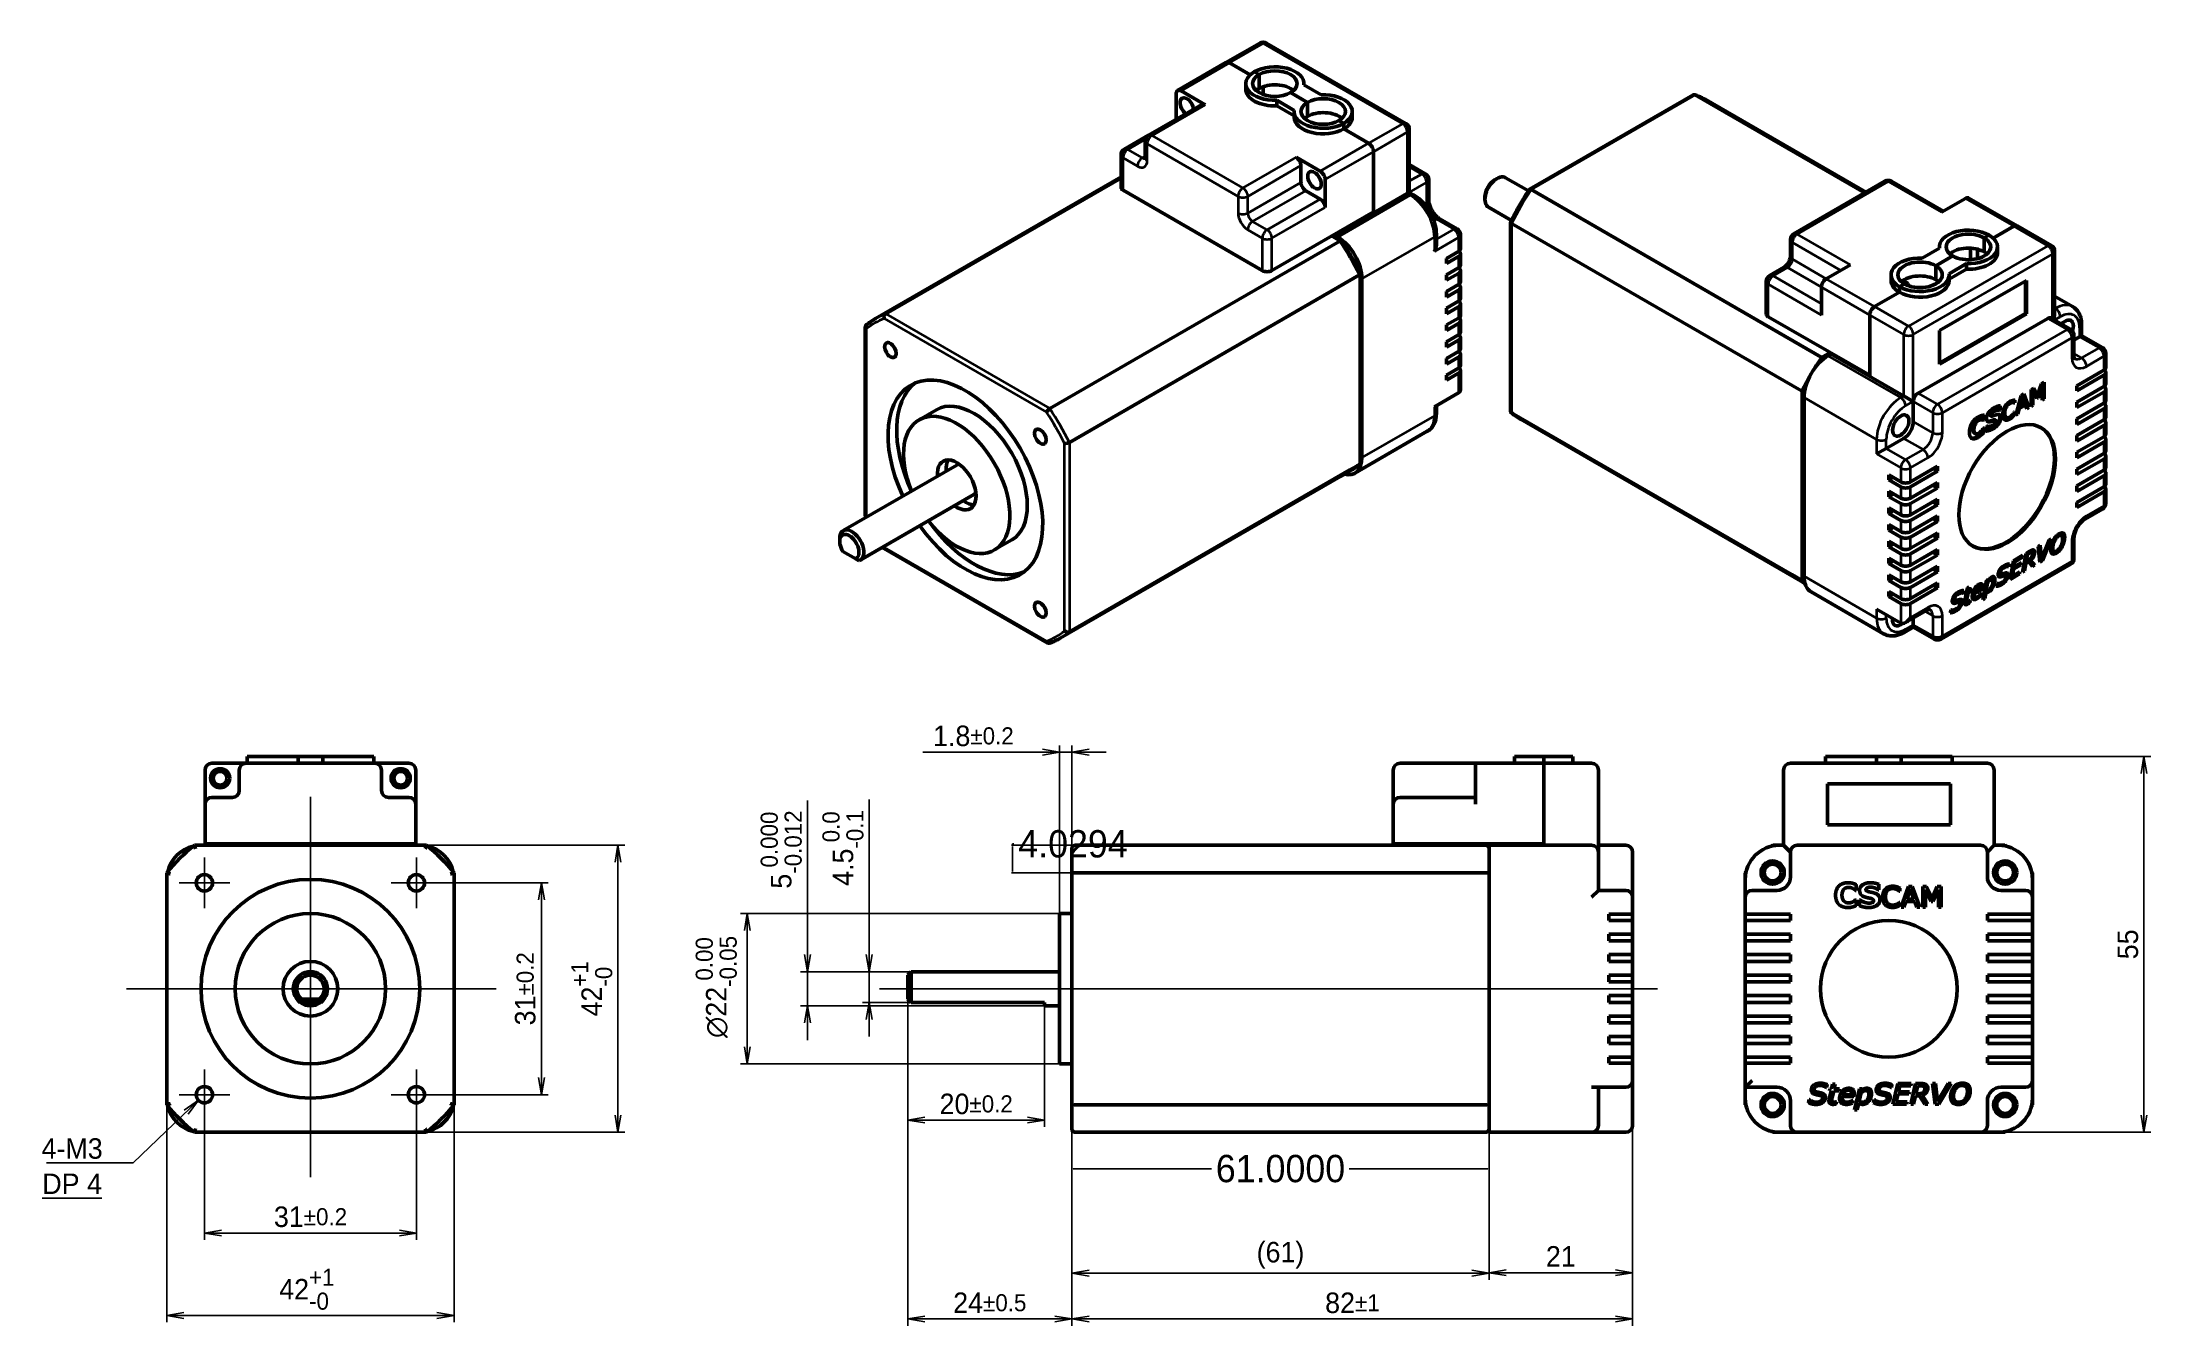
# Model space of a CAD drawing. Header units: millimetres. Extents: x -463 to 492, y -65 to 271.
# Drawn here: x -426.2 to -117.9, y 62.9 to 250.7 of the extents above; entities that cross this region are included whole.
import ezdxf

# ---------------------------------------------------------------- set-up
doc = ezdxf.new("R2010")
doc.units = ezdxf.units.MM
for name, color, linetype, lineweight in [('경계(ISO)', 7, 'Continuous', 70), ('기호(ISO)', 7, 'Continuous', 25), ('외형선(ISO)', 7, 'Continuous', 50), ('좁은 외형선(ISO)', 7, 'Continuous', 35), ('중심 표식(ISO)', 7, 'Continuous', 25), ('중심선(ISO)', 7, 'Continuous', 25)]:
    doc.layers.add(name, color=color, linetype=linetype, lineweight=lineweight)
doc.layers.add('치수(ISO)', color=1, linetype='Continuous', lineweight=25, true_color=0xff0000)
doc.styles.get("Standard").update_dxf_attribs({"font": ''})
doc.styles.add('레이블 문자 (JIS)', font='')
doc.styles.get('Standard').set_extended_font_data('Gulim')
doc.styles.get('레이블 문자 (JIS)').set_extended_font_data('Gulim')
doc.dimstyles.get("Standard").update_dxf_attribs({"dimtxt": 0.18, "dimasz": 0.18, "dimexe": 0.18, "dimexo": 0.0625, "dimgap": 0.09, "dimtad": 0, "dimtih": 1, "dimtoh": 1, "dimdec": 4, "dimzin": 0, "dimdsep": 46, "dimtxsty": 'Standard', "dimcen": 0.09, "dimadec": 0, "dimazin": 0, "dimtfac": 1, "dimtdec": 4, "dimtofl": 0, "dimtmove": 0, "dimatfit": 3, "dimfxl": 1, "dimtolj": 1, "dimtzin": 0, "dimarcsym": 0})
doc.dimstyles.new('복사 대상기본값 (JIS)', dxfattribs={"dimtxt": 3, "dimasz": 2.5, "dimexe": 1, "dimexo": 0, "dimgap": 0.8, "dimtad": 1, "dimdsep": 46, "dimtxsty": '레이블 문자 (JIS)', "dimblk": 'OPEN', "dimcen": 0.09, "dimdle": 10, "dimclrd": 256, "dimclre": 256, "dimclrt": 256, "dimadec": 0, "dimazin": 2, "dimtfac": 0.833333, "dimtmove": 0, "dimatfit": 3, "dimldrblk": 'OPEN', "dimfxl": 1, "dimtolj": 1, "dimtzin": 0, "dimlwd": -1, "dimlwe": -1, "dimarcsym": 0})
doc.dimstyles.new('복사 대상기본값 (JIS)$7', dxfattribs={"dimtxt": 3, "dimasz": 2.5, "dimexe": 1, "dimexo": 0, "dimgap": 0.8, "dimtad": 1, "dimdsep": 46, "dimtxsty": '레이블 문자 (JIS)', "dimblk": 'OPEN', "dimcen": 0.09, "dimdle": 10, "dimclrd": 256, "dimclre": 256, "dimclrt": 256, "dimadec": 0, "dimazin": 2, "dimtfac": 0.833333, "dimtmove": 0, "dimatfit": 3, "dimldrblk": 'OPEN', "dimfxl": 1, "dimtolj": 1, "dimtzin": 0, "dimlwd": -1, "dimlwe": -1, "dimarcsym": 0})

msp = doc.modelspace()

# ---------------------------------------------------------------- texts
at = {"layer": '기호(ISO)', "color": 0, "insert": (-421.86235, 90.34515), "char_height": 3.0000001, "width": 12.8793791, "attachment_point": 2, "line_spacing_factor": 1.033161, "style": '레이블 문자 (JIS)'}
msp.add_mtext('\\fGulim|b0|i0;4-M3\\P\\L\\fGulim|b0|i0;DP 4', dxfattribs=at)

# ---------------------------------------------------------------- blocks, each defined once
blk = doc.blocks.new('_Open')
at = {"color": 0, "linetype": 'ByBlock', "lineweight": -2}
for p, q in [((-1, 0.17), (0, 0)), ((-1, -0.17), (0, 0)), ((0, 0), (-1, 0))]:
    blk.add_line(p, q, dxfattribs=at)
blk = doc.blocks.new('*D11')
at = {"layer": 'Defpoints', "color": 0}
for p in [(-402.51, 93.01), (-371.51, 93.01), (-371.51, 76.47)]:
    blk.add_point(p, dxfattribs=at)
at = {"layer": '치수(ISO)', "color": 0}
for p, q in [((-402.51, 93.01), (-402.51, 75.47)), ((-371.51, 93.01), (-371.51, 75.47)), ((-400.01, 76.47), (-374.01, 76.47))]:
    blk.add_line(p, q, dxfattribs=at)
at = {"layer": '치수(ISO)', "color": 0, "linetype": 'ByBlock', "xscale": 2.5, "yscale": 2.5, "zscale": 2.5, "rotation": 180}
blk.add_blockref('_Open', (-402.51, 76.47), dxfattribs=at)
at = {"layer": '치수(ISO)', "color": 0, "linetype": 'ByBlock', "xscale": 2.5, "yscale": 2.5, "zscale": 2.5}
blk.add_blockref('_Open', (-371.51, 76.47), dxfattribs=at)
at = {"layer": '치수(ISO)', "color": 0, "insert": (-387, 80.36), "char_height": 3, "attachment_point": 2, "style": '레이블 문자 (JIS)'}
blk.add_mtext('\\A1;31{\\H2.500000;%%p0.2}', dxfattribs=at)
blk = doc.blocks.new('*D12')
at = {"layer": 'Defpoints', "color": 0}
for p in [(-408.01, 95.24), (-366.01, 95.24), (-366.01, 64.42)]:
    blk.add_point(p, dxfattribs=at)
at = {"layer": '치수(ISO)', "color": 0}
for p, q in [((-408.01, 95.24), (-408.01, 63.42)), ((-366.01, 95.24), (-366.01, 63.42)), ((-405.51, 64.42), (-368.51, 64.42))]:
    blk.add_line(p, q, dxfattribs=at)
at = {"layer": '치수(ISO)', "color": 0, "linetype": 'ByBlock', "xscale": 2.5, "yscale": 2.5, "zscale": 2.5, "rotation": 180}
blk.add_blockref('_Open', (-408.01, 64.42), dxfattribs=at)
at = {"layer": '치수(ISO)', "color": 0, "linetype": 'ByBlock', "xscale": 2.5, "yscale": 2.5, "zscale": 2.5}
blk.add_blockref('_Open', (-366.01, 64.42), dxfattribs=at)
at = {"layer": '치수(ISO)', "color": 0, "insert": (-387.53, 71.26), "char_height": 3, "attachment_point": 2, "style": '레이블 문자 (JIS)'}
blk.add_mtext('\\A1;42{\\H2.500000;\\S+1^ -0;}', dxfattribs=at)
blk = doc.blocks.new('*D13')
at = {"layer": 'Defpoints', "color": 0}
for p in [(-367.81, 127.71), (-367.81, 96.71), (-353.23, 96.71)]:
    blk.add_point(p, dxfattribs=at)
at = {"layer": '치수(ISO)', "color": 0}
for p, q in [((-367.81, 127.71), (-352.23, 127.71)), ((-353.23, 125.21), (-353.23, 99.21)), ((-367.81, 96.71), (-352.23, 96.71))]:
    blk.add_line(p, q, dxfattribs=at)
at = {"layer": '치수(ISO)', "color": 0, "linetype": 'ByBlock', "xscale": 2.5, "yscale": 2.5, "zscale": 2.5}
for p, rotation in [((-353.23, 127.71), 90), ((-353.23, 96.71), 270)]:
    blk.add_blockref('_Open', p, dxfattribs=dict(at, rotation=rotation))
at = {"layer": '치수(ISO)', "color": 0, "insert": (-357.11, 112.21), "char_height": 3, "attachment_point": 2, "rotation": 90, "style": '레이블 문자 (JIS)'}
blk.add_mtext('\\A1;31{\\H2.500000;%%p0.2}', dxfattribs=at)
blk = doc.blocks.new('*D14')
at = {"layer": 'Defpoints', "color": 0}
for p in [(-370.04, 133.21), (-370.04, 91.21), (-342.04, 91.21)]:
    blk.add_point(p, dxfattribs=at)
at = {"layer": '치수(ISO)', "color": 0}
for p, q in [((-370.04, 133.21), (-341.04, 133.21)), ((-342.04, 130.71), (-342.04, 93.71)), ((-370.04, 91.21), (-341.04, 91.21))]:
    blk.add_line(p, q, dxfattribs=at)
at = {"layer": '치수(ISO)', "color": 0, "linetype": 'ByBlock', "xscale": 2.5, "yscale": 2.5, "zscale": 2.5}
for p, rotation in [((-342.04, 133.21), 90), ((-342.04, 91.21), 270)]:
    blk.add_blockref('_Open', p, dxfattribs=dict(at, rotation=rotation))
at = {"layer": '치수(ISO)', "color": 0, "insert": (-348.88, 112.21), "char_height": 3, "attachment_point": 2, "rotation": 90, "style": '레이블 문자 (JIS)'}
blk.add_mtext('\\A1;42{\\H2.500000;\\S+1^ -0;}', dxfattribs=at)
blk = doc.blocks.new('*D15')
at = {"layer": 'Defpoints', "color": 0}
for p in [(-299.15, 114.71), (-305.3, 110.21), (-299.15, 110.21)]:
    blk.add_point(p, dxfattribs=at)
at = {"layer": '치수(ISO)', "color": 0}
for p, q in [((-305.3, 117.21), (-305.3, 139.92)), ((-299.15, 114.71), (-306.3, 114.71)), ((-305.3, 114.71), (-305.3, 110.21)), ((-299.15, 110.21), (-306.3, 110.21)), ((-305.3, 107.71), (-305.3, 105.21))]:
    blk.add_line(p, q, dxfattribs=at)
at = {"layer": '치수(ISO)', "color": 0, "linetype": 'ByBlock', "xscale": 2.5, "yscale": 2.5, "zscale": 2.5}
for p, rotation in [((-305.3, 114.71), 270), ((-305.3, 110.21), 90)]:
    blk.add_blockref('_Open', p, dxfattribs=dict(at, rotation=rotation))
at = {"layer": '치수(ISO)', "color": 0, "insert": (-312.14, 132.81), "char_height": 3, "attachment_point": 2, "rotation": 90, "style": '레이블 문자 (JIS)'}
blk.add_mtext('\\A1;4.5{\\H2.500000;\\S 0.0^ -0.1;}', dxfattribs=at)
blk = doc.blocks.new('*D16')
at = {"layer": 'Defpoints', "color": 0}
for p in [(-314.33, 114.71), (-299.15, 114.71), (-279.65, 109.71)]:
    blk.add_point(p, dxfattribs=at)
at = {"layer": '치수(ISO)', "color": 0}
for p, q in [((-314.33, 117.21), (-314.33, 139.76)), ((-299.15, 114.71), (-315.33, 114.71)), ((-314.33, 109.71), (-314.33, 114.71)), ((-279.65, 109.71), (-315.33, 109.71)), ((-314.33, 107.21), (-314.33, 104.71))]:
    blk.add_line(p, q, dxfattribs=at)
at = {"layer": '치수(ISO)', "color": 0, "linetype": 'ByBlock', "xscale": 2.5, "yscale": 2.5, "zscale": 2.5}
for p, rotation in [((-314.33, 114.71), 270), ((-314.33, 109.71), 90)]:
    blk.add_blockref('_Open', p, dxfattribs=dict(at, rotation=rotation))
at = {"layer": '치수(ISO)', "color": 0, "insert": (-321.17, 132.58), "char_height": 3, "attachment_point": 2, "rotation": 90, "style": '레이블 문자 (JIS)'}
blk.add_mtext('\\A1;5{\\H2.500000;\\S 0.000^ -0.012;}', dxfattribs=at)
blk = doc.blocks.new('*D17')
at = {"layer": 'Defpoints', "color": 0}
for p in [(-277.45, 123.21), (-323.13, 101.21), (-277.45, 101.21)]:
    blk.add_point(p, dxfattribs=at)
at = {"layer": '치수(ISO)', "color": 0}
for p, q in [((-277.45, 123.21), (-324.13, 123.21)), ((-323.13, 120.71), (-323.13, 103.71)), ((-277.45, 101.21), (-324.13, 101.21))]:
    blk.add_line(p, q, dxfattribs=at)
at = {"layer": '치수(ISO)', "color": 0, "linetype": 'ByBlock', "xscale": 2.5, "yscale": 2.5, "zscale": 2.5}
for p, rotation in [((-323.13, 123.21), 90), ((-323.13, 101.21), 270)]:
    blk.add_blockref('_Open', p, dxfattribs=dict(at, rotation=rotation))
at = {"layer": '치수(ISO)', "color": 0, "insert": (-330.67, 112.48), "char_height": 3, "attachment_point": 2, "rotation": 90, "style": '레이블 문자 (JIS)'}
blk.add_mtext('\\A1;{\\fAIGDT|b0|i0;\\ln}\\fGulim|b0|i0;22{\\H2.500000;\\S 0.00^ -0.05;}', dxfattribs=at)
blk = doc.blocks.new('*D18')
at = {"layer": 'Defpoints', "color": 0}
for p in [(-299.65, 110.71), (-279.65, 109.71), (-279.65, 93)]:
    blk.add_point(p, dxfattribs=at)
at = {"layer": '치수(ISO)', "color": 0}
for p, q in [((-299.65, 110.71), (-299.65, 92)), ((-279.65, 109.71), (-279.65, 92)), ((-297.15, 93), (-282.15, 93))]:
    blk.add_line(p, q, dxfattribs=at)
at = {"layer": '치수(ISO)', "color": 0, "linetype": 'ByBlock', "xscale": 2.5, "yscale": 2.5, "zscale": 2.5, "rotation": 180}
blk.add_blockref('_Open', (-299.65, 93), dxfattribs=at)
at = {"layer": '치수(ISO)', "color": 0, "linetype": 'ByBlock', "xscale": 2.5, "yscale": 2.5, "zscale": 2.5}
blk.add_blockref('_Open', (-279.65, 93), dxfattribs=at)
at = {"layer": '치수(ISO)', "color": 0, "insert": (-289.65, 96.87), "char_height": 3, "attachment_point": 2, "style": '레이블 문자 (JIS)'}
blk.add_mtext('\\A1;20{\\H2.500000;%%p0.2}', dxfattribs=at)
blk = doc.blocks.new('*D19')
at = {"layer": 'Defpoints', "color": 0}
for p in [(-275.65, 146.82), (-275.65, 132.71), (-277.45, 123.21)]:
    blk.add_point(p, dxfattribs=at)
at = {"layer": '치수(ISO)', "color": 0}
for p, q in [((-279.95, 146.82), (-297.45, 146.82)), ((-277.45, 123.21), (-277.45, 147.82)), ((-277.45, 146.82), (-275.65, 146.82)), ((-275.65, 132.71), (-275.65, 147.82)), ((-273.15, 146.82), (-270.65, 146.82))]:
    blk.add_line(p, q, dxfattribs=at)
at = {"layer": '치수(ISO)', "color": 0, "linetype": 'ByBlock', "xscale": 2.5, "yscale": 2.5, "zscale": 2.5}
blk.add_blockref('_Open', (-277.45, 146.82), dxfattribs=at)
at = {"layer": '치수(ISO)', "color": 0, "linetype": 'ByBlock', "xscale": 2.5, "yscale": 2.5, "zscale": 2.5, "rotation": 180}
blk.add_blockref('_Open', (-275.65, 146.82), dxfattribs=at)
at = {"layer": '치수(ISO)', "color": 0, "insert": (-290.06, 150.71), "char_height": 3, "attachment_point": 2, "style": '레이블 문자 (JIS)'}
blk.add_mtext('\\A1;1.8{\\H2.500000;%%p0.2}', dxfattribs=at)
blk = doc.blocks.new('*D20')
at = {"layer": 'Defpoints', "color": 0}
for p in [(-299.65, 110.71), (-275.65, 91.71), (-275.65, 63.9)]:
    blk.add_point(p, dxfattribs=at)
at = {"layer": '치수(ISO)', "color": 0}
for p, q in [((-299.65, 110.71), (-299.65, 62.9)), ((-275.65, 91.71), (-275.65, 62.9)), ((-297.15, 63.9), (-278.15, 63.9))]:
    blk.add_line(p, q, dxfattribs=at)
at = {"layer": '치수(ISO)', "color": 0, "linetype": 'ByBlock', "xscale": 2.5, "yscale": 2.5, "zscale": 2.5, "rotation": 180}
blk.add_blockref('_Open', (-299.65, 63.9), dxfattribs=at)
at = {"layer": '치수(ISO)', "color": 0, "linetype": 'ByBlock', "xscale": 2.5, "yscale": 2.5, "zscale": 2.5}
blk.add_blockref('_Open', (-275.65, 63.9), dxfattribs=at)
at = {"layer": '치수(ISO)', "color": 0, "insert": (-287.66, 67.78), "char_height": 3, "attachment_point": 2, "style": '레이블 문자 (JIS)'}
blk.add_mtext('\\A1;24{\\H2.500000;%%p0.5}', dxfattribs=at)
blk = doc.blocks.new('*D21')
at = {"layer": 'Defpoints', "color": 0}
for p in [(-275.65, 91.71), (-193.65, 92.21), (-275.65, 63.9)]:
    blk.add_point(p, dxfattribs=at)
at = {"layer": '치수(ISO)', "color": 0}
for p, q in [((-275.65, 91.71), (-275.65, 62.9)), ((-193.65, 92.21), (-193.65, 62.9)), ((-196.15, 63.9), (-273.15, 63.9))]:
    blk.add_line(p, q, dxfattribs=at)
at = {"layer": '치수(ISO)', "color": 0, "linetype": 'ByBlock', "xscale": 2.5, "yscale": 2.5, "zscale": 2.5, "rotation": 180}
blk.add_blockref('_Open', (-275.65, 63.9), dxfattribs=at)
at = {"layer": '치수(ISO)', "color": 0, "linetype": 'ByBlock', "xscale": 2.5, "yscale": 2.5, "zscale": 2.5}
blk.add_blockref('_Open', (-193.65, 63.9), dxfattribs=at)
at = {"layer": '치수(ISO)', "color": 0, "insert": (-234.63, 67.77), "char_height": 3, "attachment_point": 2, "style": '레이블 문자 (JIS)'}
blk.add_mtext('\\A1;82{\\H2.500000;%%p1}', dxfattribs=at)
blk = doc.blocks.new('*D22')
at = {"layer": 'Defpoints', "color": 0}
for p in [(-146.93, 146.21), (-139.21, 91.21), (-118.87, 91.21)]:
    blk.add_point(p, dxfattribs=at)
at = {"layer": '치수(ISO)', "color": 0}
for p, q in [((-146.93, 146.21), (-117.87, 146.21)), ((-118.87, 143.71), (-118.87, 93.71)), ((-139.21, 91.21), (-117.87, 91.21))]:
    blk.add_line(p, q, dxfattribs=at)
at = {"layer": '치수(ISO)', "color": 0, "linetype": 'ByBlock', "xscale": 2.5, "yscale": 2.5, "zscale": 2.5}
for p, rotation in [((-118.87, 146.21), 90), ((-118.87, 91.21), 270)]:
    blk.add_blockref('_Open', p, dxfattribs=dict(at, rotation=rotation))
at = {"layer": '치수(ISO)', "color": 0, "insert": (-122.74, 118.71), "char_height": 3, "attachment_point": 2, "rotation": 90, "style": '레이블 문자 (JIS)'}
blk.add_mtext('\\A1;55', dxfattribs=at)
blk = doc.blocks.new('*D23')
at = {"layer": 'Defpoints', "color": 0}
for p in [(-275.65, 91.71), (-214.65, 91.21), (-214.65, 70.61)]:
    blk.add_point(p, dxfattribs=at)
at = {"layer": '치수(ISO)', "color": 0}
for p, q in [((-275.65, 91.71), (-275.65, 69.61)), ((-214.65, 91.21), (-214.65, 69.61)), ((-273.15, 70.61), (-217.15, 70.61))]:
    blk.add_line(p, q, dxfattribs=at)
at = {"layer": '치수(ISO)', "color": 0, "linetype": 'ByBlock', "xscale": 2.5, "yscale": 2.5, "zscale": 2.5, "rotation": 180}
blk.add_blockref('_Open', (-275.65, 70.61), dxfattribs=at)
at = {"layer": '치수(ISO)', "color": 0, "linetype": 'ByBlock', "xscale": 2.5, "yscale": 2.5, "zscale": 2.5}
blk.add_blockref('_Open', (-214.65, 70.61), dxfattribs=at)
at = {"layer": '치수(ISO)', "color": 0, "insert": (-245.15, 75.18), "char_height": 3, "attachment_point": 2, "style": '레이블 문자 (JIS)'}
blk.add_mtext('\\A1;(61)', dxfattribs=at)
blk = doc.blocks.new('*D24')
at = {"layer": 'Defpoints', "color": 0}
for p in [(-214.65, 96.21), (-193.65, 92.21), (-193.65, 70.67)]:
    blk.add_point(p, dxfattribs=at)
at = {"layer": '치수(ISO)', "color": 0}
for p, q in [((-214.65, 96.21), (-214.65, 69.67)), ((-193.65, 92.21), (-193.65, 69.67)), ((-212.15, 70.67), (-196.15, 70.67))]:
    blk.add_line(p, q, dxfattribs=at)
at = {"layer": '치수(ISO)', "color": 0, "linetype": 'ByBlock', "xscale": 2.5, "yscale": 2.5, "zscale": 2.5, "rotation": 180}
blk.add_blockref('_Open', (-214.65, 70.67), dxfattribs=at)
at = {"layer": '치수(ISO)', "color": 0, "linetype": 'ByBlock', "xscale": 2.5, "yscale": 2.5, "zscale": 2.5}
blk.add_blockref('_Open', (-193.65, 70.67), dxfattribs=at)
at = {"layer": '치수(ISO)', "color": 0, "insert": (-204.15, 74.56), "char_height": 3, "attachment_point": 2, "style": '레이블 문자 (JIS)'}
blk.add_mtext('\\A1;21', dxfattribs=at)
blk = doc.blocks.new('*D27')
at = {"color": 0, "lineweight": -2}
for p, q in [((-275.22, 133.21), (-284.51, 133.21)), ((-284.33, 133.39), (-284.15, 133.39)), ((-284.33, 133.21), (-284.33, 133.39)), ((-284.33, 129.36), (-284.33, 133.03)), ((-275.22, 129.18), (-284.51, 129.18))]:
    blk.add_line(p, q, dxfattribs=at)
at = {"color": 0}
for points in [[(-284.3, 133.03), (-284.36, 133.03), (-284.33, 133.21)], [(-284.36, 129.36), (-284.3, 129.36), (-284.33, 129.18)]]:
    blk.add_solid(points, dxfattribs=at)
at = {"layer": 'Defpoints', "color": 0}
for p in [(-284.33, 133.21), (-275.15, 133.21), (-275.15, 129.18)]:
    blk.add_point(p, dxfattribs=at)
at = {"color": 0, "insert": (-275.49, 133.39), "char_height": 4, "attachment_point": 5}
blk.add_mtext('\\A1;4.0294', dxfattribs=at)
blk = doc.blocks.new('*D28')
at = {"color": 0, "lineweight": -2}
for p, q in [((-275.65, 95.33), (-275.65, 85.7)), ((-214.65, 95.35), (-214.65, 85.7)), ((-275.47, 85.88), (-255.22, 85.88)), ((-214.83, 85.88), (-235.09, 85.88))]:
    blk.add_line(p, q, dxfattribs=at)
at = {"color": 0}
for points in [[(-275.47, 85.91), (-275.47, 85.85), (-275.65, 85.88)], [(-214.83, 85.85), (-214.83, 85.91), (-214.65, 85.88)]]:
    blk.add_solid(points, dxfattribs=at)
at = {"layer": 'Defpoints', "color": 0}
for p in [(-275.65, 95.39), (-214.65, 95.41), (-214.65, 85.88)]:
    blk.add_point(p, dxfattribs=at)
at = {"color": 0, "insert": (-245.15, 85.88), "char_height": 4, "attachment_point": 5}
blk.add_mtext('\\A1;61.0000', dxfattribs=at)
blk = doc.blocks.new('경계 Default Border')
at = {"layer": '경계(ISO)'}
for p, q in [((70, 287), (70, 290.4)), ((140, 287), (140, 290.4)), ((280, 287), (280, 290.4)), ((350, 287), (350, 290.4)), ((10, 222.75), (6.6, 222.75)), ((410, 222.75), (413.4, 222.75)), ((10, 74.25), (6.6, 74.25)), ((410, 74.25), (413.4, 74.25)), ((70, 10), (70, 6.6)), ((140, 10), (140, 6.6)), ((280, 10), (280, 6.6)), ((350, 10), (350, 6.6))]:
    blk.add_line(p, q, dxfattribs=at)
at = {"layer": '경계(ISO)', "flags": 128}
for points in [[(210, 297), (210, 287), (207.11, 292), (212.89, 292), (210, 287)], [(10, 10), (10, 287), (410, 287), (410, 10), (10, 10)], [(0, 148.5), (10, 148.5), (5, 151.39), (5, 145.61), (10, 148.5)], [(420, 148.5), (410, 148.5), (415, 151.39), (415, 145.61), (410, 148.5)], [(210, 0), (210, 10), (207.11, 5), (212.89, 5), (210, 10)]]:
    blk.add_lwpolyline(points, dxfattribs=at)
at = {"layer": '경계(ISO)', "char_height": 3, "attachment_point": 7, "style": '레이블 문자 (JIS)'}
for s, insert in [('1', (34.54, 287.33)), ('2', (104.15, 287.4)), ('3', (174.15, 287.33)), ('4', (244.04, 287.33)), ('5', (314.13, 287.33)), ('6', (384.15, 287.33)), ('A', (6.91, 258.29)), ('A', (410.71, 258.29)), ('B', (7.21, 184.12)), ('B', (411.01, 184.12)), ('C', (6.97, 109.8)), ('C', (410.77, 109.8)), ('D', (7.12, 35.62)), ('D', (410.92, 35.62)), ('1', (34.54, 6.53)), ('2', (104.15, 6.6)), ('3', (174.15, 6.53)), ('4', (244.04, 6.53)), ('5', (314.13, 6.53)), ('6', (384.15, 6.53))]:
    blk.add_mtext(s, dxfattribs=dict(at, insert=insert))

# ---------------------------------------------------------------- dimensions: what is measured, and where the dimension line sits
dim = msp.add_linear_dim(base=(-284.33355, 133.20768), p1=(-275.15407, 129.17824), p2=(-275.15407, 133.20768), angle=90, dimstyle='Standard', override={"dimtxt": 4})
dim.commit()
dim.dimension.update_dxf_attribs({"geometry": '*D27', "text_midpoint": (-275.48831, 133.38768)})
dim = msp.add_linear_dim(base=(-214.65407, 85.8835), p1=(-275.65407, 95.38826), p2=(-214.65407, 95.41482), dimstyle='Standard', override={"dimtxt": 4})
dim.commit()
dim.dimension.update_dxf_attribs({"geometry": '*D28', "text_midpoint": (-245.15407, 85.8835)})
at = {"layer": '치수(ISO)', "color": 0}
for base, p1, p2, angle, override, picture, middle in [((-275.65407, 146.82391), (-277.45407, 123.20768), (-275.65407, 132.70768), 180, {"dimgap": 0.8, "dimdec": 2, "dimclrd": 0, "dimclre": 0, "dimclrt": 0, "dimtol": 1, "dimlim": 0, "dimtp": 0.2, "dimtm": 0.2, "dimtdec": 1, "dimtofl": 1, "dimatfit": 1}, '*D19', (-290.05858, 146.82391)), ((-118.87047, 91.20768), (-146.92721, 146.20768), (-139.20665, 91.20768), 90, {"dimgap": 0.8, "dimdec": 2, "dimclrd": 0, "dimclre": 0, "dimclrt": 0, "dimtol": 0, "dimlim": 0, "dimtp": 0, "dimtm": 0, "dimtdec": 2, "dimtofl": 0, "dimatfit": 1}, '*D22', (-118.87047, 118.70768)), ((-314.32837, 114.70768), (-279.65407, 109.70768), (-299.15407, 114.70768), 90, {"dimgap": 0.8, "dimdec": 2, "dimclrd": 0, "dimclre": 0, "dimclrt": 0, "dimtol": 1, "dimlim": 0, "dimtp": 0, "dimtm": 0.012, "dimtdec": 3, "dimtofl": 1, "dimatfit": 1}, '*D16', (-314.32837, 132.58325)), ((-305.30405, 110.20768), (-299.15407, 114.70768), (-299.15407, 110.20768), 90, {"dimgap": 0.8, "dimdec": 1, "dimclrd": 0, "dimclre": 0, "dimclrt": 0, "dimtol": 1, "dimlim": 0, "dimtp": 0, "dimtm": 0.1, "dimtdec": 1, "dimtofl": 1, "dimatfit": 1}, '*D15', (-305.30405, 132.80636)), ((-342.04425, 91.20768), (-370.04425, 133.20768), (-370.04425, 91.20768), 90, {"dimgap": 0.8, "dimdec": 1, "dimclrd": 0, "dimclre": 0, "dimclrt": 0, "dimtol": 1, "dimlim": 0, "dimtp": 1, "dimtm": 1e-09, "dimtdec": 0, "dimtofl": 0, "dimatfit": 1}, '*D14', (-342.04425, 112.20768)), ((-353.22561, 96.70768), (-367.81481, 127.70768), (-367.81481, 96.70768), 90, {"dimgap": 0.8, "dimdec": 2, "dimclrd": 0, "dimclre": 0, "dimclrt": 0, "dimtol": 1, "dimlim": 0, "dimtp": 0.2, "dimtm": 0.2, "dimtdec": 1, "dimtofl": 0, "dimatfit": 1}, '*D13', (-353.22561, 112.20768)), ((-279.65407, 92.99682), (-299.65407, 110.70768), (-279.65407, 109.70768), 180, {"dimgap": 0.8, "dimdec": 2, "dimclrd": 0, "dimclre": 0, "dimclrt": 0, "dimtol": 1, "dimlim": 0, "dimtp": 0.2, "dimtm": 0.2, "dimtdec": 1, "dimtofl": 0, "dimatfit": 1}, '*D18', (-289.65407, 92.99682)), ((-275.65407, 63.89738), (-299.65407, 110.70768), (-275.65407, 91.70768), 180, {"dimgap": 0.8, "dimdec": 2, "dimclrd": 0, "dimclre": 0, "dimclrt": 0, "dimtol": 1, "dimlim": 0, "dimtp": 0.5, "dimtm": 0.5, "dimtdec": 1, "dimtofl": 0, "dimatfit": 1}, '*D20', (-287.66407, 63.89738)), ((-366.01481, 64.4212), (-408.01481, 95.23711), (-366.01481, 95.23711), 180, {"dimgap": 0.8, "dimdec": 1, "dimclrd": 0, "dimclre": 0, "dimclrt": 0, "dimtol": 1, "dimlim": 0, "dimtp": 1, "dimtm": 1e-09, "dimtdec": 0, "dimtofl": 0, "dimatfit": 1}, '*D12', (-387.53044, 64.4212)), ((-371.51481, 76.47296), (-402.51481, 93.00768), (-371.51481, 93.00768), 180, {"dimgap": 0.8, "dimdec": 2, "dimclrd": 0, "dimclre": 0, "dimclrt": 0, "dimtol": 1, "dimlim": 0, "dimtp": 0.2, "dimtm": 0.2, "dimtdec": 1, "dimtofl": 0, "dimatfit": 1}, '*D11', (-387.00481, 76.47296)), ((-275.65407, 63.89738), (-193.65407, 92.20768), (-275.65407, 91.70768), 180, {"dimgap": 0.8, "dimdec": 2, "dimclrd": 0, "dimclre": 0, "dimclrt": 0, "dimtol": 1, "dimlim": 0, "dimtp": 1, "dimtm": 1, "dimtdec": 0, "dimtofl": 0, "dimatfit": 1}, '*D21', (-234.63337, 63.89738))]:
    dim = msp.add_linear_dim(base=base, p1=p1, p2=p2, angle=angle, dimstyle='복사 대상기본값 (JIS)', override=override, dxfattribs=at)
    dim.commit()
    dim.dimension.update_dxf_attribs({"geometry": picture, "text_midpoint": middle, "dimtype": 160})
for base, p1, p2, angle, text, override, picture, middle in [((-323.13259, 101.20768), (-277.45407, 123.20768), (-277.45407, 101.20768), 90, '{\\fAIGDT|b0|i0;\\ln}\\fGulim|b0|i0;<>', {"dimgap": 0.8, "dimdec": 2, "dimclrd": 0, "dimclre": 0, "dimclrt": 0, "dimtol": 1, "dimlim": 0, "dimtp": 0, "dimtm": 0.05, "dimtdec": 2, "dimtofl": 0, "dimatfit": 1}, '*D17', (-323.13259, 112.4836)), ((-214.65407, 70.60683), (-275.65407, 91.70768), (-214.65407, 91.20768), 180, '(<>)', {"dimgap": 0.8, "dimdec": 2, "dimclrd": 0, "dimclre": 0, "dimclrt": 0, "dimtol": 0, "dimlim": 0, "dimtp": 0, "dimtm": 0, "dimtdec": 2, "dimtofl": 0, "dimatfit": 1}, '*D23', (-245.15407, 70.60683))]:
    dim = msp.add_linear_dim(base=base, p1=p1, p2=p2, angle=angle, text=text, dimstyle='복사 대상기본값 (JIS)', override=override, dxfattribs=at)
    dim.commit()
    dim.dimension.update_dxf_attribs({"geometry": picture, "text_midpoint": middle, "dimtype": 160})
dim = msp.add_linear_dim(base=(-193.65407, 70.67361), p1=(-214.65407, 96.20768), p2=(-193.65407, 92.20768), dimstyle='복사 대상기본값 (JIS)', override={"dimgap": 0.8, "dimdec": 2, "dimclrd": 0, "dimclre": 0, "dimclrt": 0, "dimtol": 0, "dimlim": 0, "dimtp": 0, "dimtm": 0, "dimtdec": 2, "dimtofl": 0, "dimatfit": 1}, dxfattribs=at)
dim.commit()
dim.dimension.update_dxf_attribs({"geometry": '*D24', "text_midpoint": (-204.15407, 70.67361), "dimtype": 160})

# ---------------------------------------------------------------- linework, layer by layer
at = {"layer": '외형선(ISO)', "color": 0}
for p, q in [((-248.17317, 250.56087), (-253.12291, 247.70313)), ((-226.80849, 238.80332), (-247.17317, 250.56087)), ((-253.12291, 247.70313), (-260.19398, 243.62065)), ((-249.60405, 245.91066), (-252.62291, 247.6536)), ((-252.62291, 247.6536), (-249.60405, 245.91066)), ((-250.22611, 243.81607), (-250.22611, 244.63256)), ((-248.98131, 246.36762), (-248.27421, 245.95937)), ((-248.27421, 245.95937), (-248.98131, 246.36762)), ((-248.27421, 245.95937), (-248.27421, 243.91813)), ((-248.27421, 245.95937), (-248.27421, 243.91813)), ((-247.67317, 244.19158), (-247.67317, 243.0323)), ((-239.18595, 242.99845), (-241.7354, 244.47038)), ((-241.72611, 244.46501), (-241.72611, 244.63256)), ((-256.65845, 241.5794), (-264.43662, 237.08867)), ((-260.40109, 239.41859), (-260.40109, 243.16287)), ((-259.69398, 243.57112), (-256.15845, 241.52987)), ((-243.14575, 240.71226), (-245.6952, 242.18419)), ((-245.6952, 241.36769), (-245.6952, 242.18419)), ((-243.15504, 239.90113), (-245.6952, 241.36769)), ((-243.67801, 243.30576), (-241.20314, 241.87689)), ((-243.67801, 243.30576), (-241.20314, 241.87689)), ((-243.15504, 240.55008), (-243.15504, 239.73358)), ((-241.20314, 241.87689), (-241.20314, 239.83564)), ((-241.20314, 241.87689), (-241.20314, 239.83564)), ((-234.65504, 239.73358), (-234.65504, 240.55008)), ((-184.80019, 242.97992), (-208.72685, 229.16586)), ((-159.70412, 228.65262), (-184.51352, 242.97633)), ((-159.55336, 228.73966), (-183.01352, 242.28438)), ((-236.60694, 239.22327), (-235.89984, 238.81502)), ((-236.60694, 239.22327), (-235.89984, 238.81502)), ((-235.89984, 238.81502), (-235.89984, 237.99853)), ((-235.89984, 237.99853), (-235.89984, 238.81502)), ((-232.25824, 235.89605), (-235.89984, 237.99853)), ((-235.89984, 237.99853), (-232.25824, 235.89605)), ((-226.30849, 228.71668), (-226.30849, 237.93729)), ((-267.97216, 235.04743), (-264.43662, 237.08867)), ((-264.93662, 236.22265), (-264.93662, 233.77316)), ((-231.55113, 234.6713), (-231.55113, 225.77149)), ((-231.55113, 234.6713), (-231.55113, 225.85314)), ((-268.47216, 234.18141), (-268.47216, 229.44573)), ((-242.86484, 233.85481), (-239.32931, 231.81357)), ((-242.15773, 230.18057), (-242.15773, 232.63006)), ((-226.30849, 232.79916), (-223.98006, 231.45485)), ((-268.47216, 230.97801), (-304.37739, 210.24811)), ((-268.47216, 230.80393), (-302.87739, 210.94006)), ((-268.17926, 229.03748), (-247.81459, 217.27993)), ((-239.32931, 227.73108), (-241.45063, 228.95583)), ((-238.6222, 230.58882), (-238.6222, 226.50634)), ((-226.60138, 228.54758), (-237.20799, 222.42385)), ((-226.30849, 228.71668), (-226.60138, 228.54758)), ((-225.67712, 228.35216), (-226.30849, 228.71668)), ((-223.48006, 230.58882), (-223.48006, 227.64943)), ((-213.83764, 230.53677), (-213.48408, 230.7409)), ((-208.88808, 228.9329), (-212.23408, 230.86472)), ((-208.51352, 229.11992), (-166.08711, 204.62502)), ((-170.07275, 222.66628), (-156.77914, 230.34135)), ((-148.20808, 225.97019), (-155.77914, 230.34135)), ((-246.40037, 217.27993), (-231.55113, 225.85314)), ((-231.55113, 225.77149), (-237.20799, 222.5055)), ((-231.62184, 225.81232), (-231.55113, 225.77149)), ((-215.25185, 228.08728), (-215.25185, 227.67903)), ((-211.38808, 224.60278), (-214.73408, 226.53459)), ((-144.96544, 227.84233), (-148.50097, 225.80109)), ((-137.39437, 223.80938), (-144.46544, 227.89186)), ((-237.55651, 222.38593), (-236.23765, 221.62449)), ((-237.2787, 222.54633), (-237.20799, 222.5055)), ((-237.20799, 222.5055), (-237.20799, 222.42385)), ((-236.78372, 222.17891), (-237.20799, 222.42385)), ((-222.34869, 221.04161), (-222.34869, 222.58715)), ((-221.85874, 224.84122), (-219.31316, 223.37153)), ((-218.81316, 222.5055), (-218.81316, 220.46426)), ((-211.50921, 224.34667), (-211.50921, 196.71854)), ((-211.36276, 224.18489), (-168.93636, 199.68999)), ((-141.53597, 222.47387), (-142.24307, 222.06562)), ((-142.24307, 222.06562), (-141.53597, 222.47387)), ((-142.24307, 222.06562), (-142.24307, 220.02438)), ((-142.24307, 222.06562), (-142.24307, 220.02438)), ((-140.91323, 222.01691), (-137.89437, 223.75985)), ((-137.89437, 223.75985), (-140.91323, 222.01691)), ((-132.44462, 220.95164), (-137.39437, 223.80938)), ((-278.87739, 197.08365), (-236.45098, 221.57855)), ((-220.87382, 219.03539), (-219.10605, 220.05601)), ((-219.10605, 219.32117), (-220.87382, 218.30055)), ((-220.87382, 218.30055), (-220.87382, 219.03539)), ((-218.81316, 219.72942), (-218.81316, 218.09642)), ((-170.57275, 219.35077), (-170.57275, 221.80026)), ((-151.33133, 219.1047), (-148.78188, 220.57663)), ((-146.83927, 219.41201), (-149.31414, 217.98314)), ((-146.83927, 219.41201), (-149.31414, 217.98314)), ((-148.79117, 220.57127), (-148.79117, 220.73881)), ((-144.25833, 220.56684), (-144.25833, 218.86954)), ((-143.19767, 220.40613), (-143.19767, 219.03026)), ((-140.29117, 219.92232), (-140.29117, 220.73881)), ((-131.94462, 210.86501), (-131.94462, 220.08562)), ((-276.02815, 192.14862), (-233.60174, 216.64352)), ((-233.45529, 216.8053), (-233.45529, 189.17717)), ((-233.24819, 189.92729), (-233.24819, 216.05518)), ((-219.10605, 217.68817), (-220.87382, 216.66755)), ((-219.10605, 216.87168), (-220.87382, 215.85106)), ((-220.87382, 215.85106), (-220.87382, 216.66755)), ((-218.81316, 217.27993), (-218.81316, 215.64693)), ((-173.60829, 216.54256), (-171.48696, 217.7673)), ((-161.79458, 218.12602), (-165.33011, 216.08478)), ((-155.86224, 216.65633), (-155.86224, 215.83983)), ((-149.31414, 217.98314), (-149.31414, 215.9419)), ((-149.31414, 217.98314), (-149.31414, 215.9419)), ((-147.37153, 216.81851), (-144.82208, 218.29044)), ((-144.82208, 217.47394), (-147.36224, 216.00738)), ((-147.36224, 215.83983), (-147.36224, 216.65633)), ((-144.82208, 218.29044), (-144.82208, 217.47394)), ((-219.10605, 215.23869), (-220.87382, 214.21806)), ((-219.10605, 214.42219), (-220.87382, 213.40157)), ((-220.87382, 213.40157), (-220.87382, 214.21806)), ((-219.10605, 212.7892), (-220.87382, 211.76857)), ((-218.81316, 214.83044), (-218.81316, 213.19744)), ((-174.10829, 210.94085), (-174.10829, 215.67653)), ((-166.03722, 214.86004), (-166.03722, 210.77755)), ((-158.25904, 212.0023), (-154.61744, 214.10478)), ((-154.61744, 214.10478), (-158.25904, 212.0023)), ((-153.91034, 215.32952), (-154.61744, 214.92128)), ((-153.91034, 215.32952), (-154.61744, 214.92128)), ((-154.61744, 214.92128), (-154.61744, 214.10478)), ((-154.61744, 214.10478), (-154.61744, 214.92128)), ((-153.38001, 215.39076), (-154.11266, 215.81376)), ((-153.68839, 215.21271), (-153.38001, 215.39076)), ((-153.38001, 215.39076), (-153.38001, 215.08179)), ((-148.78381, 208.49136), (-136.05589, 215.83983)), ((-136.19731, 215.75818), (-136.19731, 211.0225)), ((-136.05589, 215.83983), (-136.05589, 210.94085)), ((-129.31325, 212.005), (-131.94462, 213.52422)), ((-219.10605, 211.9727), (-220.87382, 210.95208)), ((-220.87382, 210.95208), (-220.87382, 211.76857)), ((-219.10605, 210.33971), (-220.87382, 209.31908)), ((-218.81316, 212.38095), (-218.81316, 210.74795)), ((-218.81316, 209.93146), (-218.81316, 208.29846)), ((-173.81539, 210.53261), (-158.96615, 201.95939)), ((-158.96615, 210.77755), (-158.96615, 201.87774)), ((-158.96615, 210.77755), (-158.96615, 201.95939)), ((-132.94462, 210.28766), (-151.89508, 199.3466)), ((-136.19731, 211.0225), (-148.78381, 203.75568)), ((-136.05589, 210.94085), (-148.78381, 203.59239)), ((-136.05589, 210.94085), (-136.19731, 211.0225)), ((-129.61619, 208.70419), (-132.44462, 210.33719)), ((-305.87308, 181.42045), (-305.87308, 209.04859)), ((-219.10605, 209.52321), (-220.87382, 208.50259)), ((-220.87382, 208.50259), (-220.87382, 209.31908)), ((-219.10605, 207.89022), (-220.87382, 206.8696)), ((-219.10605, 207.07372), (-220.87382, 206.0531)), ((-220.87382, 206.0531), (-220.87382, 206.8696)), ((-218.81316, 207.48197), (-218.81316, 205.84897)), ((-148.78381, 203.59239), (-148.78381, 208.49136)), ((-129.11619, 204.89878), (-129.11619, 207.83817)), ((-128.27772, 207.59322), (-129.11619, 207.10912)), ((-128.27772, 207.59322), (-127.98482, 207.76232)), ((-127.98482, 209.30786), (-127.98482, 207.76232)), ((-127.98482, 207.76232), (-124.94929, 206.00975)), ((-219.10605, 205.44073), (-220.87382, 204.42011)), ((-219.10605, 204.62423), (-220.87382, 203.60361)), ((-220.87382, 203.60361), (-220.87382, 204.42011)), ((-218.81316, 205.03248), (-218.81316, 203.39948)), ((-165.04727, 204.81713), (-164.623, 205.06208)), ((-164.55229, 205.18455), (-164.623, 205.14373)), ((-164.623, 205.14373), (-164.623, 205.06208)), ((-158.96615, 201.87774), (-164.623, 205.14373)), ((-154.0164, 198.93835), (-164.623, 205.06208)), ((-124.44929, 203.10249), (-124.44929, 205.14373)), ((-219.10605, 202.99124), (-220.87382, 201.97062)), ((-219.10605, 202.25639), (-220.87382, 201.23577)), ((-220.87382, 201.23577), (-220.87382, 201.97062)), ((-218.81316, 202.66464), (-218.81316, 200.04605)), ((-133.90715, 200.53302), (-134.49593, 198.75739)), ((-134.42204, 199.04866), (-133.87483, 200.72832)), ((-133.76573, 200.45137), (-134.3545, 198.67574)), ((-133.76573, 200.45137), (-133.90715, 200.53302)), ((-133.87483, 200.72832), (-133.48346, 200.95427)), ((-133.76573, 198.34181), (-133.76573, 200.45137)), ((-133.62489, 200.87262), (-133.62489, 198.58643)), ((-133.48346, 200.95427), (-133.48346, 198.50478)), ((-128.70198, 200.40805), (-124.74218, 202.69424)), ((-128.70198, 199.6732), (-124.74218, 201.95939)), ((-124.44929, 202.36764), (-124.44929, 200.73465)), ((-222.64159, 197.35741), (-219.10605, 199.39865)), ((-222.34869, 196.45926), (-222.34869, 197.52651)), ((-168.5828, 172.56552), (-168.5828, 198.69341)), ((-152.60219, 198.12186), (-154.0164, 198.93835)), ((-152.60219, 198.12186), (-152.60219, 195.18247)), ((-140.05148, 197.4887), (-140.05148, 196.93594)), ((-139.91005, 197.51215), (-139.91005, 196.85429)), ((-137.90736, 198.00555), (-137.92814, 197.99355)), ((-137.78671, 197.9119), (-137.92814, 197.99355)), ((-137.90736, 198.30359), (-137.90736, 198.00555)), ((-137.76593, 197.9239), (-137.90736, 198.00555)), ((-137.76593, 197.9239), (-137.78671, 197.9119)), ((-137.76593, 198.30982), (-137.76593, 197.9239)), ((-137.61528, 196.11928), (-136.84294, 199.01467)), ((-136.34191, 197.69761), (-137.2649, 197.16472)), ((-136.80254, 198.91736), (-137.17658, 197.49765)), ((-137.03516, 197.416), (-137.17658, 197.49765)), ((-136.20049, 197.61596), (-137.12348, 197.08307)), ((-136.66112, 198.83571), (-137.03516, 197.416)), ((-137.03516, 197.416), (-136.2888, 197.84692)), ((-136.84294, 199.01467), (-136.46543, 199.23263)), ((-136.66112, 198.83571), (-136.80254, 198.91736)), ((-136.2888, 197.84692), (-136.66112, 198.83571)), ((-136.55537, 199.1807), (-135.83452, 197.31069)), ((-136.46543, 199.23263), (-135.6931, 197.22904)), ((-136.20049, 197.61596), (-136.34191, 197.69761)), ((-135.99268, 197.05608), (-136.20049, 197.61596)), ((-135.37101, 199.8645), (-134.98657, 200.08645)), ((-135.37101, 197.41501), (-135.37101, 199.8645)), ((-135.24921, 197.64862), (-135.37101, 197.5783)), ((-135.10779, 197.56697), (-135.37101, 197.41501)), ((-135.10779, 199.67653), (-135.24921, 199.75818)), ((-135.24921, 199.75818), (-135.24921, 197.64862)), ((-135.10779, 197.56697), (-135.24921, 197.64862)), ((-134.52248, 198.57876), (-135.10779, 199.67653)), ((-135.10779, 199.67653), (-135.10779, 197.56697)), ((-135.06039, 200.04383), (-134.56346, 199.13031)), ((-134.98657, 200.08645), (-134.42204, 199.04866)), ((-134.49593, 198.75739), (-134.58905, 198.70363)), ((-134.42204, 199.04866), (-134.56346, 199.13031)), ((-134.3545, 198.67574), (-134.52248, 198.57876)), ((-134.3545, 198.67574), (-134.49593, 198.75739)), ((-133.62489, 198.58643), (-133.76573, 198.50511)), ((-133.48346, 198.50478), (-133.76573, 198.34181)), ((-133.48346, 198.50478), (-133.62489, 198.58643)), ((-128.70198, 199.6732), (-128.70198, 200.40805)), ((-128.70198, 198.04021), (-124.74218, 200.3264)), ((-128.70198, 197.22371), (-124.74218, 199.5099)), ((-128.70198, 197.22371), (-128.70198, 198.04021)), ((-128.70198, 195.59072), (-124.74218, 197.87691)), ((-124.44929, 199.91815), (-124.44929, 198.28516)), ((-124.44929, 197.46866), (-124.44929, 195.83567)), ((-295.45815, 196.92243), (-298.00374, 195.45274)), ((-211.36276, 196.47208), (-170.35057, 172.79367)), ((-169.00133, 171.84061), (-210.01352, 195.51901)), ((-142.6112, 195.45108), (-142.75262, 195.53273)), ((-142.40311, 195.50124), (-142.47584, 195.45925)), ((-142.33442, 195.3776), (-142.47584, 195.45925)), ((-142.40311, 196.1049), (-142.40311, 195.50124)), ((-142.26169, 195.41959), (-142.40311, 195.50124)), ((-142.26169, 195.41959), (-142.33442, 195.3776)), ((-142.32836, 194.27066), (-142.26169, 194.30915)), ((-142.26169, 196.11244), (-142.26169, 195.41959)), ((-142.26169, 194.30915), (-142.26169, 193.62563)), ((-141.92632, 194.48412), (-141.85561, 194.52494)), ((-141.92632, 193.80059), (-141.92632, 194.48412)), ((-141.20572, 195.99964), (-141.34714, 196.08129)), ((-141.09799, 196.43204), (-141.23942, 196.51369)), ((-140.52223, 195.35438), (-140.66365, 195.43603)), ((-140.05148, 196.93594), (-140.12017, 196.89628)), ((-139.97875, 196.81463), (-140.12017, 196.89628)), ((-139.91005, 196.85429), (-140.05148, 196.93594)), ((-139.91005, 196.85429), (-139.97875, 196.81463)), ((-139.00428, 195.7791), (-139.14571, 195.86075)), ((-137.90736, 196.40035), (-137.90736, 196.29191)), ((-137.76593, 196.21026), (-137.90736, 196.29191)), ((-137.78671, 196.58018), (-137.76593, 196.59218)), ((-137.76593, 196.59218), (-137.76593, 196.21026)), ((-137.32955, 196.28424), (-137.61528, 196.11928)), ((-137.47097, 196.36589), (-137.56379, 196.3123)), ((-137.2649, 197.16472), (-137.47097, 196.36589)), ((-137.32955, 196.28424), (-137.47097, 196.36589)), ((-137.12348, 197.08307), (-137.32955, 196.28424)), ((-137.12348, 197.08307), (-137.2649, 197.16472)), ((-135.83452, 197.31069), (-136.0426, 197.19056)), ((-135.6931, 197.22904), (-135.99268, 197.05608)), ((-135.6931, 197.22904), (-135.83452, 197.31069)), ((-128.70198, 194.77422), (-124.74218, 197.06041)), ((-128.70198, 194.77422), (-128.70198, 195.59072)), ((-128.70198, 193.14123), (-124.74218, 195.42742)), ((-128.70198, 192.32473), (-124.74218, 194.61092)), ((-124.44929, 195.01917), (-124.44929, 193.38618)), ((-223.67712, 193.76213), (-234.28372, 187.63841)), ((-157.9762, 190.44679), (-156.56199, 191.26329)), ((-154.0164, 192.73298), (-156.56199, 191.26329)), ((-143.52586, 193.42118), (-143.66728, 193.50283)), ((-142.61726, 193.25704), (-142.75868, 193.33869)), ((-142.40311, 194.15404), (-142.40311, 193.70728)), ((-142.26169, 193.62563), (-142.40311, 193.70728)), ((-128.70198, 192.32473), (-128.70198, 193.14123)), ((-128.70198, 190.69174), (-124.74218, 192.97793)), ((-128.70198, 189.87524), (-124.74218, 192.16143)), ((-124.44929, 192.56968), (-124.44929, 190.93669)), ((-292.48094, 188.82637), (-309.09795, 179.23253)), ((-276.02815, 164.43581), (-235.01595, 188.11421)), ((-235.01595, 188.11421), (-233.60174, 188.93071)), ((-153.02645, 186.36431), (-149.06665, 188.6505)), ((-149.70305, 188.28307), (-149.06665, 187.91565)), ((-149.06665, 188.6505), (-149.06665, 187.91565)), ((-128.70198, 189.87524), (-128.70198, 190.69174)), ((-128.70198, 188.24225), (-124.74218, 190.52844)), ((-128.70198, 187.42575), (-124.74218, 189.71194)), ((-128.70198, 187.42575), (-128.70198, 188.24225)), ((-124.44929, 190.12019), (-124.44929, 188.4872)), ((-236.3652, 187.16114), (-277.37739, 163.48274)), ((-236.3652, 187.16114), (-234.95098, 187.97764)), ((-156.20843, 186.65008), (-156.20843, 187.38493)), ((-156.20843, 187.38493), (-154.44067, 186.36431)), ((-156.20843, 186.65008), (-155.57204, 187.0175)), ((-154.44067, 185.62946), (-156.20843, 186.65008)), ((-149.06665, 187.91565), (-153.02645, 185.62946)), ((-149.06665, 186.28266), (-153.02645, 183.99647)), ((-149.06665, 185.46616), (-153.02645, 183.17997)), ((-149.77376, 185.87441), (-149.06665, 185.46616)), ((-149.06665, 186.28266), (-149.06665, 185.46616)), ((-128.70198, 185.79276), (-124.74218, 188.07895)), ((-128.70198, 184.97626), (-124.74218, 187.26245)), ((-128.70198, 184.97626), (-128.70198, 185.79276)), ((-128.70198, 183.34327), (-124.74218, 185.62946)), ((-124.44929, 187.6707), (-124.44929, 186.03771)), ((-124.44929, 183.26162), (-124.44929, 185.30286)), ((-289.98094, 184.49624), (-306.59795, 174.90241)), ((-154.44067, 183.99647), (-156.20843, 185.01709)), ((-156.20843, 184.20059), (-156.20843, 185.01709)), ((-156.20843, 184.20059), (-155.50133, 184.60884)), ((-154.44067, 183.17997), (-156.20843, 184.20059)), ((-156.20843, 181.7511), (-156.20843, 182.5676)), ((-154.44067, 181.54698), (-156.20843, 182.5676)), ((-156.20843, 181.7511), (-155.50133, 182.15935)), ((-149.06665, 183.83317), (-153.02645, 181.54698)), ((-149.06665, 183.01667), (-153.02645, 180.73048)), ((-149.77376, 183.42492), (-149.06665, 183.01667)), ((-149.06665, 183.83317), (-149.06665, 183.01667)), ((-124.74218, 184.89461), (-128.70198, 182.60842)), ((-128.70198, 182.60842), (-128.70198, 183.34327)), ((-127.49487, 180.9259), (-124.94929, 182.39559)), ((-154.44067, 180.73048), (-156.20843, 181.7511)), ((-156.20843, 179.30161), (-156.20843, 180.11811)), ((-154.44067, 179.09749), (-156.20843, 180.11811)), ((-156.20843, 179.30161), (-155.50133, 179.70986)), ((-154.44067, 178.28099), (-156.20843, 179.30161)), ((-149.06665, 181.38368), (-153.02645, 179.09749)), ((-149.06665, 180.56718), (-153.02645, 178.28099)), ((-149.06665, 178.93419), (-153.02645, 176.648)), ((-149.77376, 180.97543), (-149.06665, 180.56718)), ((-149.06665, 181.38368), (-149.06665, 180.56718)), ((-149.06665, 178.93419), (-149.06665, 178.11769)), ((-309.61572, 177.67984), (-309.61572, 178.08809)), ((-307.26609, 175.09854), (-309.13692, 176.17866)), ((-279.16406, 162.7872), (-303.09072, 176.60127)), ((-284.45815, 177.86987), (-287.00374, 176.40018)), ((-156.20843, 176.85212), (-156.20843, 177.66862)), ((-154.44067, 176.648), (-156.20843, 177.66862)), ((-156.20843, 176.85212), (-155.50133, 177.26037)), ((-154.44067, 175.8315), (-156.20843, 176.85212)), ((-149.06665, 178.11769), (-153.02645, 175.8315)), ((-149.06665, 176.4847), (-153.02645, 174.19851)), ((-149.77376, 178.52594), (-149.06665, 178.11769)), ((-149.77376, 176.07645), (-149.06665, 175.6682)), ((-149.06665, 176.4847), (-149.06665, 175.6682)), ((-136.61511, 173.16782), (-136.12504, 175.90025)), ((-136.03615, 175.84693), (-136.22317, 174.79715)), ((-136.12504, 175.90025), (-135.54839, 176.23318)), ((-135.71752, 176.03089), (-136.03615, 175.84693)), ((-135.89472, 175.76528), (-136.03615, 175.84693)), ((-135.57609, 175.94924), (-135.89472, 175.76528)), ((-135.22779, 176.03722), (-135.36921, 176.11887)), ((-134.36911, 176.91404), (-134.07645, 177.08301)), ((-134.08684, 174.62752), (-134.36911, 176.91404)), ((-134.20001, 177.01167), (-133.98236, 175.14708)), ((-134.07645, 177.08301), (-133.84094, 175.06543)), ((-132.67424, 177.89257), (-133.85248, 174.92612)), ((-133.84094, 175.06543), (-132.74651, 177.85085)), ((-132.44866, 178.02281), (-133.71106, 174.84447)), ((-132.74651, 177.85085), (-132.44866, 178.02281)), ((-132.0477, 176.18812), (-132.18912, 176.26977)), ((-130.92221, 178.52062), (-131.06364, 178.60227)), ((-129.11619, 175.1783), (-129.11619, 178.11769)), ((-307.26609, 175.09854), (-306.78729, 174.8221)), ((-170.35057, 172.79367), (-168.93636, 171.97718)), ((-156.20843, 174.40263), (-156.20843, 175.21913)), ((-154.44067, 174.19851), (-156.20843, 175.21913)), ((-156.20843, 174.40263), (-155.50133, 174.81088)), ((-154.44067, 173.38201), (-156.20843, 174.40263)), ((-156.20843, 171.95314), (-156.20843, 172.76964)), ((-154.44067, 171.74902), (-156.20843, 172.76964)), ((-149.06665, 175.6682), (-153.02645, 173.38201)), ((-149.06665, 174.03521), (-153.02645, 171.74902)), ((-149.06665, 173.21871), (-153.02645, 170.93252)), ((-149.77376, 173.62696), (-149.06665, 173.21871)), ((-149.06665, 174.03521), (-149.06665, 173.21871)), ((-148.56665, 163.37122), (-129.61619, 174.31228)), ((-139.82924, 172.86167), (-139.97066, 172.94332)), ((-139.1123, 172.64463), (-139.25372, 172.72628)), ((-138.77048, 174.05031), (-138.79127, 174.03831)), ((-138.64984, 173.95666), (-138.79127, 174.03831)), ((-138.72272, 174.33877), (-138.77048, 174.05031)), ((-138.62906, 173.96866), (-138.77048, 174.05031)), ((-138.62906, 173.96866), (-138.64984, 173.95666)), ((-138.56499, 174.35557), (-138.62906, 173.96866)), ((-138.45936, 172.10304), (-137.96929, 174.83547)), ((-137.06188, 172.90988), (-138.45936, 172.10304)), ((-137.20331, 172.99153), (-138.42669, 172.28521)), ((-138.07781, 173.69038), (-138.2631, 172.6556)), ((-137.93639, 173.60873), (-138.12168, 172.57395)), ((-138.12168, 172.57395), (-137.00647, 173.21781)), ((-136.9626, 174.33425), (-138.07781, 173.69038)), ((-137.93639, 173.60873), (-138.07781, 173.69038)), ((-137.88386, 174.77215), (-138.02239, 173.99832)), ((-137.88097, 173.91667), (-138.02239, 173.99832)), ((-137.96929, 174.83547), (-136.57355, 175.64131)), ((-136.82118, 174.2526), (-137.93639, 173.60873)), ((-136.77038, 175.41502), (-137.88386, 174.77215)), ((-137.74244, 174.69051), (-137.88386, 174.77215)), ((-137.74244, 174.69051), (-137.88097, 173.91667)), ((-137.88097, 173.91667), (-136.76577, 174.56053)), ((-136.62896, 175.33337), (-137.74244, 174.69051)), ((-137.18068, 173.11723), (-137.20331, 172.99153)), ((-137.06188, 172.90988), (-137.20331, 172.99153)), ((-137.00647, 173.21781), (-137.06188, 172.90988)), ((-136.93998, 174.45995), (-136.9626, 174.33425)), ((-136.82118, 174.2526), (-136.9626, 174.33425)), ((-136.76577, 174.56053), (-136.82118, 174.2526)), ((-136.74776, 175.54072), (-136.77038, 175.41502)), ((-136.62896, 175.33337), (-136.77038, 175.41502)), ((-136.57355, 175.64131), (-136.62896, 175.33337)), ((-136.32938, 173.33279), (-136.61511, 173.16782)), ((-136.4708, 173.41444), (-136.58244, 173.34998)), ((-136.27512, 174.50721), (-136.4708, 173.41444)), ((-136.32938, 173.33279), (-136.4708, 173.41444)), ((-136.1337, 174.42556), (-136.32938, 173.33279)), ((-135.87164, 174.74016), (-136.27512, 174.50721)), ((-136.1337, 174.42556), (-136.27512, 174.50721)), ((-136.08175, 174.7155), (-136.22317, 174.79715)), ((-135.73021, 174.65851), (-136.1337, 174.42556)), ((-135.89472, 175.76528), (-136.08175, 174.7155)), ((-136.08175, 174.7155), (-135.7839, 174.88746)), ((-135.73021, 174.65851), (-135.87164, 174.74016)), ((-135.17261, 174.00065), (-135.73021, 174.65851)), ((-135.45314, 174.89646), (-135.59457, 174.97811)), ((-135.59457, 174.97811), (-134.98328, 174.27326)), ((-135.45314, 174.89646), (-134.84186, 174.19161)), ((-134.98328, 174.27326), (-135.26554, 174.11029)), ((-134.84186, 174.19161), (-135.17261, 174.00065)), ((-134.84186, 174.19161), (-134.98328, 174.27326)), ((-133.85248, 174.92612), (-134.10566, 174.77995)), ((-133.71106, 174.84447), (-134.08684, 174.62752)), ((-133.84094, 175.06543), (-133.98236, 175.14708)), ((-133.71106, 174.84447), (-133.85248, 174.92612)), ((-169.00133, 171.84061), (-168.44605, 171.52002)), ((-156.94067, 164.15291), (-167.54727, 170.27663)), ((-156.20843, 171.95314), (-155.50133, 172.36139)), ((-154.44067, 170.93252), (-156.20843, 171.95314)), ((-156.20843, 169.5853), (-156.20843, 170.32015)), ((-154.44067, 169.29953), (-156.20843, 170.32015)), ((-155.57204, 169.95273), (-156.20843, 169.5853)), ((-149.06665, 171.58572), (-153.02645, 169.29953)), ((-149.06665, 170.85087), (-153.02645, 168.56468)), ((-149.06665, 170.85087), (-149.70305, 171.2183)), ((-149.06665, 171.58572), (-149.06665, 170.85087)), ((-145.47213, 170.18111), (-145.49291, 170.16911)), ((-145.35148, 170.08746), (-145.49291, 170.16911)), ((-145.42436, 170.46957), (-145.47213, 170.18111)), ((-145.3307, 170.09946), (-145.47213, 170.18111)), ((-145.3307, 170.09946), (-145.35148, 170.08746)), ((-145.26663, 170.48638), (-145.3307, 170.09946)), ((-145.05537, 168.89471), (-144.85795, 169.99648)), ((-145.03805, 169.8925), (-144.98956, 170.17045)), ((-144.85795, 169.99648), (-145.03805, 169.8925)), ((-144.99937, 170.07813), (-145.00637, 170.07409)), ((-144.85795, 169.99648), (-144.99937, 170.07813)), ((-144.98956, 170.17045), (-144.80773, 170.27542)), ((-144.73096, 170.2331), (-144.9024, 169.2863)), ((-144.80773, 170.27542), (-144.7021, 170.8643)), ((-144.58954, 170.15145), (-144.76098, 169.20465)), ((-144.17682, 170.55303), (-144.73096, 170.2331)), ((-144.58954, 170.15145), (-144.73096, 170.2331)), ((-144.7021, 170.8643), (-144.43369, 171.01927)), ((-144.60779, 170.91875), (-144.68074, 170.51204)), ((-144.53932, 170.43039), (-144.68074, 170.51204)), ((-144.0354, 170.47138), (-144.58954, 170.15145)), ((-144.43369, 171.01927), (-144.53932, 170.43039)), ((-144.53932, 170.43039), (-143.98691, 170.74933)), ((-144.16001, 170.64939), (-144.17682, 170.55303)), ((-144.0354, 170.47138), (-144.17682, 170.55303)), ((-143.98691, 170.74933), (-144.0354, 170.47138)), ((-142.65986, 170.733), (-143.83395, 170.05514)), ((-143.69253, 169.97349), (-143.83395, 170.05514)), ((-143.65443, 170.22344), (-143.79585, 170.30509)), ((-142.51844, 170.65135), (-143.69253, 169.97349)), ((-143.65443, 170.22344), (-142.74183, 170.75033)), ((-142.81514, 171.13763), (-142.95657, 171.21927)), ((-142.80845, 169.92822), (-142.81918, 169.86118)), ((-142.67776, 169.77953), (-142.81918, 169.86118)), ((-142.61888, 170.14745), (-142.67776, 169.77953)), ((-142.51844, 170.65135), (-142.65986, 170.733)), ((-142.63446, 170.13845), (-142.61888, 170.14745)), ((-142.42839, 169.13366), (-141.92447, 171.94008)), ((-142.14728, 170.2331), (-142.3014, 169.37028)), ((-142.00586, 170.15145), (-142.15998, 169.28863)), ((-142.00586, 170.15145), (-142.14728, 170.2331)), ((-141.88926, 171.6718), (-142.09706, 170.51004)), ((-141.95564, 170.42839), (-142.09706, 170.51004)), ((-141.74784, 171.59015), (-141.95564, 170.42839)), ((-141.92447, 171.94008), (-141.65779, 172.09405)), ((-141.74784, 171.59015), (-141.88926, 171.6718)), ((-141.83162, 171.99368), (-141.83731, 171.96174)), ((-141.69589, 171.88009), (-141.83731, 171.96174)), ((-141.65779, 172.09405), (-141.69589, 171.88009)), ((-141.04574, 172.12971), (-141.18716, 172.21136)), ((-140.48024, 171.09625), (-140.41097, 171.51017)), ((-140.41097, 171.51017), (-140.39192, 171.52117)), ((-138.12168, 172.57395), (-138.2631, 172.6556)), ((-157.9762, 167.74819), (-154.44067, 165.70694)), ((-154.44067, 168.56468), (-156.20843, 169.5853)), ((-153.73356, 165.77699), (-150.68797, 167.53536)), ((-147.18188, 167.22706), (-147.11261, 167.64097)), ((-147.11261, 167.64097), (-147.09357, 167.65197)), ((-146.53088, 168.99248), (-146.6723, 169.07413)), ((-145.81394, 168.77543), (-145.95536, 168.85708)), ((-144.74624, 168.7562), (-144.88767, 168.83785)), ((-144.46841, 168.8645), (-144.47814, 168.8074)), ((-144.33671, 168.72575), (-144.47814, 168.8074)), ((-144.2865, 169.02069), (-144.33671, 168.72575)), ((-144.30035, 169.01269), (-144.2865, 169.02069)), ((-143.59511, 169.49692), (-143.73653, 169.57857)), ((-142.95136, 169.51758), (-143.09278, 169.59923)), ((-142.15998, 169.28863), (-142.42839, 169.13366)), ((-142.3014, 169.37028), (-142.39568, 169.31585)), ((-142.15998, 169.28863), (-142.3014, 169.37028)), ((-152.60219, 165.12379), (-153.94067, 164.35102)), ((-152.60219, 166.43019), (-152.60219, 165.46199)), ((-152.60219, 165.12379), (-152.60219, 165.46199)), ((-149.56665, 163.37122), (-152.60219, 165.12379)), ((-401.41481, 145.20768), (-396.41481, 145.20768)), ((-377.61481, 145.20768), (-396.41481, 145.20768)), ((-396.26481, 145.20768), (-396.26481, 146.20768)), ((-396.26481, 145.20768), (-396.26481, 146.20768)), ((-388.81755, 146.20768), (-396.26481, 146.20768)), ((-385.21208, 146.20768), (-388.81755, 146.20768)), ((-388.81755, 145.20768), (-388.81755, 146.20768)), ((-385.21208, 146.20768), (-385.21208, 145.20768)), ((-385.21208, 146.20768), (-377.76481, 146.20768)), ((-377.76481, 146.20768), (-377.76481, 145.20768)), ((-377.76481, 145.20768), (-377.76481, 146.20768)), ((-377.61481, 145.20768), (-372.61481, 145.20768)), ((-216.65407, 145.20768), (-227.65407, 145.20768)), ((-216.65407, 144.20768), (-216.65407, 145.20768)), ((-206.65407, 145.20768), (-216.65407, 145.20768)), ((-210.90407, 146.20768), (-206.65407, 146.20768)), ((-210.90407, 146.20768), (-210.90407, 145.20768)), ((-206.65407, 146.20768), (-206.65407, 145.20768)), ((-202.40407, 146.20768), (-206.65407, 146.20768)), ((-206.65407, 145.20768), (-206.65407, 146.20768)), ((-199.65407, 145.20768), (-206.65407, 145.20768)), ((-206.65407, 144.20768), (-206.65407, 145.20768)), ((-206.65407, 145.20768), (-206.65407, 144.20768)), ((-202.40407, 145.20768), (-202.40407, 146.20768)), ((-141.77721, 145.20768), (-170.57721, 145.20768)), ((-165.42721, 146.20768), (-165.42721, 145.20768)), ((-157.97995, 146.20768), (-165.42721, 146.20768)), ((-165.42721, 145.20768), (-165.42721, 146.20768)), ((-157.97995, 145.20768), (-157.97995, 146.20768)), ((-157.97995, 146.20768), (-154.37448, 146.20768)), ((-146.92721, 146.20768), (-154.37448, 146.20768)), ((-154.37448, 146.20768), (-154.37448, 145.20768)), ((-146.92721, 145.20768), (-146.92721, 146.20768)), ((-146.92721, 145.20768), (-146.92721, 146.20768)), ((-402.41481, 139.20768), (-402.41481, 144.20768)), ((-397.41481, 144.20768), (-397.41481, 141.20768)), ((-376.61481, 141.20768), (-376.61481, 144.20768)), ((-371.61481, 144.20768), (-371.61481, 139.20768)), ((-228.65407, 144.20768), (-228.65407, 141.20768)), ((-216.65407, 144.20768), (-216.65407, 139.20768)), ((-206.65407, 144.20768), (-206.65407, 133.30768)), ((-206.65407, 144.20768), (-206.65407, 133.40768)), ((-198.65407, 132.20768), (-198.65407, 144.20768)), ((-171.57721, 144.20768), (-171.57721, 133.20768)), ((-165.17721, 136.20768), (-165.17721, 142.20768)), ((-165.17721, 142.20768), (-147.17721, 142.20768)), ((-147.17721, 142.20768), (-147.17721, 136.20768)), ((-140.77721, 133.20768), (-140.77721, 144.20768)), ((-402.41481, 139.20768), (-402.41481, 133.40768)), ((-398.41481, 140.20768), (-401.41481, 140.20768)), ((-372.61481, 140.20768), (-375.61481, 140.20768)), ((-371.61481, 133.40768), (-371.61481, 139.20768)), ((-228.65407, 141.20768), (-228.65407, 139.20768)), ((-228.65407, 139.20768), (-228.65407, 133.40768)), ((-216.65407, 140.20768), (-227.65407, 140.20768)), ((-147.17721, 136.20768), (-165.17721, 136.20768)), ((-403.98537, 133.20768), (-370.04425, 133.20768)), ((-402.41481, 133.40768), (-402.41481, 133.30768)), ((-401.41481, 133.40768), (-402.41481, 133.40768)), ((-402.41481, 133.20768), (-402.41481, 133.30768)), ((-402.41481, 133.30768), (-400.91481, 133.30768)), ((-401.41481, 133.40768), (-372.61481, 133.40768)), ((-400.91481, 133.30768), (-400.91481, 133.40768)), ((-400.91481, 133.30768), (-400.91481, 133.20768)), ((-391.51481, 133.40768), (-391.51481, 133.20768)), ((-382.51481, 133.40768), (-382.51481, 133.20768)), ((-373.11481, 133.30768), (-373.11481, 133.40768)), ((-373.11481, 133.30768), (-371.61481, 133.30768)), ((-373.11481, 133.30768), (-373.11481, 133.20768)), ((-371.61481, 133.40768), (-372.61481, 133.40768)), ((-371.61481, 133.40768), (-371.61481, 133.30768)), ((-371.61481, 133.30768), (-371.61481, 133.20768)), ((-275.65407, 129.00053), (-275.65407, 132.70768)), ((-275.15407, 133.20768), (-215.15407, 133.20768)), ((-227.65407, 133.40768), (-228.65407, 133.40768)), ((-227.65407, 133.40768), (-227.65407, 133.20768)), ((-227.65407, 133.40768), (-206.65407, 133.40768)), ((-218.65407, 133.20768), (-218.65407, 133.40768)), ((-206.65407, 133.30768), (-214.65407, 133.30768)), ((-214.65407, 133.30768), (-214.65407, 133.20768)), ((-199.65407, 133.20768), (-214.65407, 133.20768)), ((-214.65407, 128.20768), (-214.65407, 133.20768)), ((-194.65407, 133.20768), (-198.65407, 133.20768)), ((-172.17721, 133.20768), (-173.14778, 133.20768)), ((-171.57721, 133.20768), (-172.17721, 133.20768)), ((-170.57721, 132.20768), (-171.57721, 133.20768)), ((-142.77721, 133.20768), (-169.57721, 133.20768)), ((-140.77721, 133.20768), (-141.77721, 132.20768)), ((-140.17721, 133.20768), (-140.77721, 133.20768)), ((-139.20665, 133.20768), (-140.17721, 133.20768)), ((-198.65407, 132.20768), (-198.65407, 128.20768)), ((-193.65407, 128.60768), (-193.65407, 132.20768)), ((-170.57721, 132.20768), (-170.57721, 128.60768)), ((-141.77721, 128.60768), (-141.77721, 132.20768)), ((-408.01481, 95.23711), (-408.01481, 129.17824)), ((-366.01481, 129.17824), (-366.01481, 95.23711)), ((-275.65407, 95.41482), (-275.65407, 129.00053)), ((-275.15407, 129.17824), (-215.15407, 129.17824)), ((-214.65407, 96.20768), (-214.65407, 128.20768)), ((-199.65407, 125.60768), (-198.65407, 126.60768)), ((-198.65407, 126.60768), (-198.65407, 128.20768)), ((-194.65407, 126.60768), (-198.65407, 126.60768)), ((-193.65407, 125.60768), (-193.65407, 128.60768)), ((-177.17721, 129.17824), (-177.17721, 128.20768)), ((-177.17721, 128.20768), (-177.17721, 125.60768)), ((-172.57721, 126.60768), (-176.17721, 126.60768)), ((-160.95354, 126.58625), (-161.0564, 126.58625)), ((-160.95354, 127.43482), (-160.95354, 126.58625)), ((-157.62783, 126.68053), (-157.72497, 126.68053)), ((-157.62783, 127.48625), (-157.62783, 126.68053)), ((-154.59558, 126.47441), (-154.62497, 126.47441)), ((-154.59558, 126.94706), (-154.59558, 126.47441)), ((-154.38252, 124.15768), (-153.29027, 127.15768)), ((-153.03313, 126.80992), (-153.56211, 125.33564)), ((-153.29027, 127.15768), (-152.7564, 127.15768)), ((-152.5066, 125.33564), (-153.03313, 126.80992)), ((-152.7564, 127.15768), (-151.66415, 124.15768)), ((-151.20864, 124.15768), (-151.20864, 127.15768)), ((-151.20864, 127.15768), (-150.66497, 127.15768)), ((-150.00864, 124.98298), (-150.8364, 126.74135)), ((-150.8364, 126.74135), (-150.8364, 124.15768)), ((-150.66497, 127.15768), (-149.8666, 125.48747)), ((-149.8666, 125.48747), (-149.09272, 127.15768)), ((-148.93844, 126.74135), (-149.77109, 124.98298)), ((-149.09272, 127.15768), (-148.53925, 127.15768)), ((-148.93844, 124.15768), (-148.93844, 126.74135)), ((-148.53925, 127.15768), (-148.53925, 124.15768)), ((-136.17721, 126.60768), (-139.77721, 126.60768)), ((-135.17721, 128.20768), (-135.17721, 129.17824)), ((-135.17721, 125.60768), (-135.17721, 128.20768)), ((-193.65407, 123.10768), (-193.65407, 125.60768)), ((-177.17721, 125.60768), (-177.17721, 123.10768)), ((-161.04783, 125.22625), (-160.95354, 125.22625)), ((-160.95354, 125.22625), (-160.95354, 124.38911)), ((-160.47925, 124.36625), (-160.47925, 125.20339)), ((-160.47925, 125.20339), (-160.37925, 125.20339)), ((-154.62497, 124.84339), (-154.59558, 124.84339)), ((-154.59558, 124.84339), (-154.59558, 124.37564)), ((-153.97844, 124.15768), (-154.38252, 124.15768)), ((-153.68701, 124.99033), (-153.97844, 124.15768)), ((-152.3817, 124.99033), (-153.68701, 124.99033)), ((-153.56211, 125.33564), (-152.5066, 125.33564)), ((-152.08783, 124.15768), (-152.3817, 124.99033)), ((-151.66415, 124.15768), (-152.08783, 124.15768)), ((-150.8364, 124.15768), (-151.20864, 124.15768)), ((-149.77109, 124.98298), (-150.00864, 124.98298)), ((-148.53925, 124.15768), (-148.93844, 124.15768)), ((-135.17721, 123.10768), (-135.17721, 125.60768)), ((-277.45407, 101.20768), (-277.45407, 123.20768)), ((-275.65407, 123.20768), (-277.45407, 123.20768)), ((-197.15407, 122.20768), (-197.15407, 123.10768)), ((-197.15407, 123.10768), (-194.65407, 123.10768)), ((-194.65407, 122.20768), (-197.15407, 122.20768)), ((-193.65407, 123.10768), (-194.65407, 123.10768)), ((-194.65407, 122.20768), (-193.65407, 122.20768)), ((-193.65407, 123.10768), (-193.65407, 122.20768)), ((-193.65407, 120.20768), (-193.65407, 122.20768)), ((-176.17721, 123.10768), (-177.17721, 123.10768)), ((-177.17721, 122.20768), (-177.17721, 123.10768)), ((-177.17721, 122.20768), (-176.17721, 122.20768)), ((-177.17721, 122.20768), (-177.17721, 120.20768)), ((-176.17721, 123.10768), (-170.57721, 123.10768)), ((-170.57721, 122.20768), (-176.17721, 122.20768)), ((-170.57721, 123.10768), (-170.57721, 122.20768)), ((-141.77721, 122.20768), (-141.77721, 123.10768)), ((-141.77721, 123.10768), (-136.17721, 123.10768)), ((-141.77721, 122.20768), (-136.17721, 122.20768)), ((-135.17721, 123.10768), (-136.17721, 123.10768)), ((-136.17721, 122.20768), (-135.17721, 122.20768)), ((-135.17721, 123.10768), (-135.17721, 122.20768)), ((-135.17721, 120.20768), (-135.17721, 122.20768)), ((-194.65407, 120.20768), (-197.15407, 120.20768)), ((-197.15407, 119.20768), (-197.15407, 120.20768)), ((-194.65407, 119.20768), (-197.15407, 119.20768)), ((-197.15407, 116.20768), (-197.15407, 117.20768)), ((-194.65407, 117.20768), (-197.15407, 117.20768)), ((-193.65407, 120.20768), (-194.65407, 120.20768)), ((-194.65407, 119.20768), (-193.65407, 119.20768)), ((-193.65407, 117.20768), (-194.65407, 117.20768)), ((-193.65407, 120.20768), (-193.65407, 119.20768)), ((-193.65407, 117.20768), (-193.65407, 119.20768)), ((-193.65407, 117.20768), (-193.65407, 116.20768)), ((-176.17721, 120.20768), (-177.17721, 120.20768)), ((-177.17721, 119.20768), (-177.17721, 120.20768)), ((-177.17721, 119.20768), (-177.17721, 117.20768)), ((-177.17721, 119.20768), (-176.17721, 119.20768)), ((-176.17721, 117.20768), (-177.17721, 117.20768)), ((-177.17721, 116.20768), (-177.17721, 117.20768)), ((-170.57721, 120.20768), (-176.17721, 120.20768)), ((-170.57721, 119.20768), (-176.17721, 119.20768)), ((-170.57721, 117.20768), (-176.17721, 117.20768)), ((-170.57721, 120.20768), (-170.57721, 119.20768)), ((-170.57721, 117.20768), (-170.57721, 116.20768)), ((-141.77721, 120.20768), (-136.17721, 120.20768)), ((-141.77721, 119.20768), (-141.77721, 120.20768)), ((-141.77721, 119.20768), (-136.17721, 119.20768)), ((-141.77721, 117.20768), (-136.17721, 117.20768)), ((-141.77721, 116.20768), (-141.77721, 117.20768)), ((-135.17721, 120.20768), (-136.17721, 120.20768)), ((-136.17721, 119.20768), (-135.17721, 119.20768)), ((-135.17721, 117.20768), (-136.17721, 117.20768)), ((-135.17721, 120.20768), (-135.17721, 119.20768)), ((-135.17721, 117.20768), (-135.17721, 119.20768)), ((-135.17721, 117.20768), (-135.17721, 116.20768)), ((-299.65407, 114.20768), (-299.15407, 114.70768)), ((-299.65407, 110.70768), (-299.65407, 114.20768)), ((-299.15407, 110.20768), (-299.15407, 114.70768)), ((-277.45407, 114.70768), (-299.15407, 114.70768)), ((-194.65407, 116.20768), (-197.15407, 116.20768)), ((-197.15407, 113.20768), (-197.15407, 114.20768)), ((-194.65407, 114.20768), (-197.15407, 114.20768)), ((-194.65407, 116.20768), (-193.65407, 116.20768)), ((-193.65407, 114.20768), (-194.65407, 114.20768)), ((-193.65407, 114.20768), (-193.65407, 116.20768)), ((-193.65407, 114.20768), (-193.65407, 113.20768)), ((-177.17721, 116.20768), (-177.17721, 114.20768)), ((-177.17721, 116.20768), (-176.17721, 116.20768)), ((-176.17721, 114.20768), (-177.17721, 114.20768)), ((-177.17721, 113.20768), (-177.17721, 114.20768)), ((-170.57721, 116.20768), (-176.17721, 116.20768)), ((-170.57721, 114.20768), (-176.17721, 114.20768)), ((-170.57721, 114.20768), (-170.57721, 113.20768)), ((-141.77721, 116.20768), (-136.17721, 116.20768)), ((-141.77721, 114.20768), (-136.17721, 114.20768)), ((-141.77721, 113.20768), (-141.77721, 114.20768)), ((-136.17721, 116.20768), (-135.17721, 116.20768)), ((-135.17721, 114.20768), (-136.17721, 114.20768)), ((-135.17721, 114.20768), (-135.17721, 116.20768)), ((-135.17721, 114.20768), (-135.17721, 113.20768)), ((-194.65407, 113.20768), (-197.15407, 113.20768)), ((-197.15407, 110.20768), (-197.15407, 111.20768)), ((-194.65407, 111.20768), (-197.15407, 111.20768)), ((-194.65407, 113.20768), (-193.65407, 113.20768)), ((-193.65407, 111.20768), (-194.65407, 111.20768)), ((-193.65407, 111.20768), (-193.65407, 113.20768)), ((-193.65407, 111.20768), (-193.65407, 110.20768)), ((-177.17721, 113.20768), (-177.17721, 111.20768)), ((-177.17721, 113.20768), (-176.17721, 113.20768)), ((-176.17721, 111.20768), (-177.17721, 111.20768)), ((-177.17721, 110.20768), (-177.17721, 111.20768)), ((-170.57721, 113.20768), (-176.17721, 113.20768)), ((-170.57721, 111.20768), (-176.17721, 111.20768)), ((-170.57721, 111.20768), (-170.57721, 110.20768)), ((-141.77721, 113.20768), (-136.17721, 113.20768)), ((-141.77721, 111.20768), (-136.17721, 111.20768)), ((-141.77721, 110.20768), (-141.77721, 111.20768)), ((-136.17721, 113.20768), (-135.17721, 113.20768)), ((-135.17721, 111.20768), (-136.17721, 111.20768)), ((-135.17721, 111.20768), (-135.17721, 113.20768)), ((-135.17721, 111.20768), (-135.17721, 110.20768)), ((-385.51481, 110.20768), (-388.51481, 110.20768)), ((-385.69194, 110.70768), (-388.33769, 110.70768)), ((-299.65407, 110.70768), (-299.15407, 110.20768)), ((-299.15407, 110.20768), (-279.65407, 110.20768)), ((-279.65407, 109.70768), (-279.65407, 110.20768)), ((-277.45407, 109.70768), (-279.65407, 109.70768)), ((-194.65407, 110.20768), (-197.15407, 110.20768)), ((-197.15407, 107.20768), (-197.15407, 108.20768)), ((-194.65407, 108.20768), (-197.15407, 108.20768)), ((-194.65407, 110.20768), (-193.65407, 110.20768)), ((-193.65407, 108.20768), (-194.65407, 108.20768)), ((-193.65407, 108.20768), (-193.65407, 110.20768)), ((-193.65407, 108.20768), (-193.65407, 107.20768)), ((-177.17721, 110.20768), (-177.17721, 108.20768)), ((-177.17721, 110.20768), (-176.17721, 110.20768)), ((-176.17721, 108.20768), (-177.17721, 108.20768)), ((-177.17721, 107.20768), (-177.17721, 108.20768)), ((-170.57721, 110.20768), (-176.17721, 110.20768)), ((-170.57721, 108.20768), (-176.17721, 108.20768)), ((-170.57721, 108.20768), (-170.57721, 107.20768)), ((-141.77721, 110.20768), (-136.17721, 110.20768)), ((-141.77721, 108.20768), (-136.17721, 108.20768)), ((-141.77721, 107.20768), (-141.77721, 108.20768)), ((-136.17721, 110.20768), (-135.17721, 110.20768)), ((-135.17721, 108.20768), (-136.17721, 108.20768)), ((-135.17721, 108.20768), (-135.17721, 110.20768)), ((-135.17721, 108.20768), (-135.17721, 107.20768)), ((-194.65407, 107.20768), (-197.15407, 107.20768)), ((-197.15407, 104.20768), (-197.15407, 105.20768)), ((-194.65407, 105.20768), (-197.15407, 105.20768)), ((-194.65407, 107.20768), (-193.65407, 107.20768)), ((-193.65407, 105.20768), (-194.65407, 105.20768)), ((-193.65407, 105.20768), (-193.65407, 107.20768)), ((-193.65407, 105.20768), (-193.65407, 104.20768)), ((-177.17721, 107.20768), (-177.17721, 105.20768)), ((-177.17721, 107.20768), (-176.17721, 107.20768)), ((-176.17721, 105.20768), (-177.17721, 105.20768)), ((-177.17721, 104.20768), (-177.17721, 105.20768)), ((-170.57721, 107.20768), (-176.17721, 107.20768)), ((-170.57721, 105.20768), (-176.17721, 105.20768)), ((-170.57721, 105.20768), (-170.57721, 104.20768)), ((-141.77721, 107.20768), (-136.17721, 107.20768)), ((-141.77721, 105.20768), (-136.17721, 105.20768)), ((-141.77721, 104.20768), (-141.77721, 105.20768)), ((-136.17721, 107.20768), (-135.17721, 107.20768)), ((-135.17721, 105.20768), (-136.17721, 105.20768)), ((-135.17721, 105.20768), (-135.17721, 107.20768)), ((-135.17721, 105.20768), (-135.17721, 104.20768)), ((-194.65407, 104.20768), (-197.15407, 104.20768)), ((-197.15407, 101.30768), (-197.15407, 102.20768)), ((-194.65407, 102.20768), (-197.15407, 102.20768)), ((-194.65407, 104.20768), (-193.65407, 104.20768)), ((-193.65407, 102.20768), (-194.65407, 102.20768)), ((-193.65407, 102.20768), (-193.65407, 104.20768)), ((-193.65407, 102.20768), (-193.65407, 101.30768)), ((-177.17721, 104.20768), (-177.17721, 102.20768)), ((-177.17721, 104.20768), (-176.17721, 104.20768)), ((-176.17721, 102.20768), (-177.17721, 102.20768)), ((-177.17721, 101.30768), (-177.17721, 102.20768)), ((-170.57721, 104.20768), (-176.17721, 104.20768)), ((-170.57721, 102.20768), (-176.17721, 102.20768)), ((-170.57721, 102.20768), (-170.57721, 101.30768)), ((-141.77721, 104.20768), (-136.17721, 104.20768)), ((-141.77721, 102.20768), (-136.17721, 102.20768)), ((-141.77721, 101.30768), (-141.77721, 102.20768)), ((-136.17721, 104.20768), (-135.17721, 104.20768)), ((-135.17721, 102.20768), (-136.17721, 102.20768)), ((-135.17721, 102.20768), (-135.17721, 104.20768)), ((-135.17721, 102.20768), (-135.17721, 101.30768)), ((-275.65407, 101.20768), (-277.45407, 101.20768)), ((-194.65407, 101.30768), (-197.15407, 101.30768)), ((-194.65407, 101.30768), (-193.65407, 101.30768)), ((-193.65407, 98.80768), (-193.65407, 101.30768)), ((-193.65407, 95.80768), (-193.65407, 98.80768)), ((-177.17721, 101.30768), (-177.17721, 97.80768)), ((-177.17721, 101.30768), (-176.17721, 101.30768)), ((-177.17721, 97.80768), (-176.17721, 98.80768)), ((-170.57721, 101.30768), (-176.17721, 101.30768)), ((-136.17721, 101.30768), (-141.77721, 101.30768)), ((-136.17721, 101.30768), (-135.17721, 101.30768)), ((-135.17721, 98.80768), (-135.17721, 101.30768)), ((-135.17721, 96.20768), (-135.17721, 98.80768)), ((-214.65407, 91.20768), (-214.65407, 96.20768)), ((-199.65407, 97.80768), (-194.65407, 97.80768)), ((-198.65407, 96.20768), (-198.65407, 97.80768)), ((-198.65407, 96.20768), (-198.65407, 92.20768)), ((-193.65407, 92.20768), (-193.65407, 95.80768)), ((-177.17721, 97.80768), (-177.17721, 96.20768)), ((-177.17721, 97.80768), (-172.57721, 97.80768)), ((-177.17721, 96.20768), (-177.17721, 95.23711)), ((-170.57721, 95.80768), (-170.57721, 92.20768)), ((-167.91174, 95.5367), (-167.81378, 95.99465)), ((-167.81378, 95.99465), (-167.78684, 95.99465)), ((-165.29378, 97.74567), (-165.32317, 97.74567)), ((-165.20317, 98.17425), (-165.29378, 97.74567)), ((-164.90439, 96.07547), (-164.62521, 97.28527)), ((-164.8799, 97.28527), (-164.81133, 97.59139)), ((-164.62521, 97.28527), (-164.8799, 97.28527)), ((-164.81133, 97.59139), (-164.55419, 97.59139)), ((-164.55419, 97.59139), (-164.4048, 98.23792)), ((-164.24562, 97.28527), (-164.48807, 96.2469)), ((-164.4048, 98.23792), (-164.02521, 98.23792)), ((-163.46194, 97.28527), (-164.24562, 97.28527)), ((-164.02521, 98.23792), (-164.1746, 97.59139)), ((-164.1746, 97.59139), (-163.39337, 97.59139)), ((-163.81705, 95.68608), (-163.88807, 95.36037)), ((-163.83664, 95.68608), (-163.81705, 95.68608)), ((-163.39337, 97.59139), (-163.46194, 97.28527)), ((-161.31664, 96.43302), (-162.97705, 96.43302)), ((-162.92317, 96.71221), (-161.63256, 96.71221)), ((-161.45868, 95.8869), (-161.54194, 95.47792)), ((-161.48072, 95.8869), (-161.45868, 95.8869)), ((-161.18929, 94.51057), (-160.47664, 97.59139)), ((-160.22684, 97.03792), (-160.52072, 95.762)), ((-160.47664, 97.59139), (-160.0995, 97.59139)), ((-160.0995, 97.59139), (-160.15337, 97.35629)), ((-158.43419, 95.5367), (-158.33623, 95.99465)), ((-158.33623, 95.99465), (-158.30929, 95.99465)), ((-155.81623, 97.74567), (-155.84562, 97.74567)), ((-155.72562, 98.17425), (-155.81623, 97.74567)), ((-155.57623, 95.34078), (-154.88317, 98.34078)), ((-154.83664, 96.81506), (-155.09868, 95.67874)), ((-155.09868, 95.67874), (-153.52154, 95.67874)), ((-154.88317, 98.34078), (-152.90929, 98.34078)), ((-153.2595, 96.81506), (-154.83664, 96.81506)), ((-154.56235, 98.00282), (-154.75827, 97.15302)), ((-154.75827, 97.15302), (-153.18113, 97.15302)), ((-152.98766, 98.00282), (-154.56235, 98.00282)), ((-153.52154, 95.67874), (-153.5999, 95.34078)), ((-153.18113, 97.15302), (-153.2595, 96.81506)), ((-152.90929, 98.34078), (-152.98766, 98.00282)), ((-152.96807, 95.34078), (-152.27501, 98.34078)), ((-152.28725, 96.54078), (-152.56399, 95.34078)), ((-151.71664, 96.54078), (-152.28725, 96.54078)), ((-152.27501, 98.34078), (-151.4595, 98.34078)), ((-151.94929, 98.01261), (-152.21378, 96.85914)), ((-152.21378, 96.85914), (-151.79256, 96.85914)), ((-151.49868, 98.01261), (-151.94929, 98.01261)), ((-150.92807, 95.34078), (-151.71664, 96.54078)), ((-151.3248, 96.63629), (-150.46031, 95.34078)), ((-149.39256, 95.34078), (-149.79174, 98.34078)), ((-149.79174, 98.34078), (-149.37786, 98.34078)), ((-149.37786, 98.34078), (-149.0448, 95.70323)), ((-149.0448, 95.70323), (-147.49705, 98.34078)), ((-147.07582, 98.34078), (-148.86113, 95.34078)), ((-147.49705, 98.34078), (-147.07582, 98.34078)), ((-141.77721, 92.20768), (-141.77721, 95.80768)), ((-139.77721, 97.80768), (-136.17721, 97.80768)), ((-135.17721, 95.23711), (-135.17721, 96.20768)), ((-275.65407, 95.41482), (-275.65407, 91.70768)), ((-275.15407, 95.23711), (-217.15407, 95.23711)), ((-217.15407, 95.23711), (-215.15407, 95.23711)), ((-160.8097, 94.51057), (-161.18929, 94.51057)), ((-160.59174, 95.45833), (-160.8097, 94.51057)), ((-153.5999, 95.34078), (-155.57623, 95.34078)), ((-152.56399, 95.34078), (-152.96807, 95.34078)), ((-150.46031, 95.34078), (-150.92807, 95.34078)), ((-148.86113, 95.34078), (-149.39256, 95.34078)), ((-403.98537, 91.20768), (-370.04425, 91.20768)), ((-275.15407, 91.20768), (-217.15407, 91.20768)), ((-217.15407, 91.20768), (-215.15407, 91.20768)), ((-214.65407, 91.20768), (-199.65407, 91.20768)), ((-199.65407, 91.20768), (-194.65407, 91.20768)), ((-173.14778, 91.20768), (-172.17721, 91.20768)), ((-172.17721, 91.20768), (-169.57721, 91.20768)), ((-169.57721, 91.20768), (-142.77721, 91.20768)), ((-142.77721, 91.20768), (-140.17721, 91.20768)), ((-140.17721, 91.20768), (-139.20665, 91.20768))]:
    msp.add_line(p, q, dxfattribs=at)
for centre, radius in [((-400.21481, 143.00768), 1.4), ((-400.21481, 143.00768), 1), ((-373.81481, 143.00768), 1.4), ((-373.81481, 143.00768), 1), ((-173.17721, 129.20768), 1.7), ((-173.17721, 129.20768), 1.2295), ((-139.17721, 129.20768), 1.7), ((-139.17721, 129.20768), 1.2295), ((-402.51481, 127.70768), 1.2), ((-387.01481, 112.20768), 16), ((-371.51481, 127.70768), 1.2), ((-387.01481, 112.20768), 11), ((-156.17721, 112.20768), 10), ((-387.01481, 112.20768), 4), ((-402.51481, 96.70768), 1.2), ((-371.51481, 96.70768), 1.2), ((-173.17721, 95.20768), 1.7), ((-173.17721, 95.20768), 1.2295), ((-139.17721, 95.20768), 1.7), ((-139.17721, 95.20768), 1.2295)]:
    msp.add_circle(centre, radius, dxfattribs=at)
for centre, radius, start, end in [((-247.67317, 249.69484), 1, 60, 120), ((-227.30849, 237.93729), 1, 0, 60), ((-267.47216, 234.18141), 1, 120, 180), ((-263.93662, 236.22265), 1, 120, 180), ((-224.48006, 230.58882), 1, 0, 60), ((-156.27914, 229.47533), 1, 60, 120), ((-219.81316, 222.5055), 1, 0, 60), ((-169.57275, 221.80026), 1, 120, 180), ((-132.94462, 220.08562), 1, 0, 60), ((-173.10829, 215.67653), 1, 120, 180), ((-130.11619, 207.83817), 1, 0, 60), ((-125.44929, 205.14373), 1, 0, 60), ((-125.44929, 183.26162), 1, 300, 0), ((-130.11619, 175.1783), 1, 300, 0), ((-149.06665, 164.23725), 1, 240, 300), ((-401.41481, 144.20768), 1, 90, 180), ((-396.41481, 144.20768), 1, 90, 180), ((-377.61481, 144.20768), 1, 0, 90), ((-372.61481, 144.20768), 1, 0, 90), ((-227.65407, 144.20768), 1, 90, 180), ((-199.65407, 144.20768), 1, 0, 90), ((-170.57721, 144.20768), 1, 90, 180), ((-141.77721, 144.20768), 1, 0, 90), ((-401.41481, 139.20768), 1, 90, 180), ((-398.41481, 141.20768), 1, 270, 0), ((-375.61481, 141.20768), 1, 180, 270), ((-372.61481, 139.20768), 1, 0, 90), ((-227.65407, 139.20768), 1, 90, 180), ((-387.01481, 112.20768), 27, 128.9424413, 141.0575587), ((-403.01481, 128.20768), 5, 103.0519406, 166.9480594), ((-387.01481, 112.20768), 27, 38.9424413, 51.0575587), ((-371.01481, 128.20768), 5, 13.0519406, 76.9480594), ((-199.65407, 132.20768), 1, 0, 90), ((-194.65407, 132.20768), 1, 0, 90), ((-172.17721, 128.20768), 5, 90, 180), ((-156.17721, 112.20768), 27, 128.9424413, 129.3765171), ((-169.57721, 132.20768), 1, 90, 180), ((-142.77721, 132.20768), 1, 0, 90), ((-140.17721, 128.20768), 5, 0, 90), ((-156.17721, 112.20768), 27, 50.6234829, 51.0575587), ((-194.65407, 125.60768), 1, 0, 90), ((-156.17721, 112.20768), 27, 140.6234829, 141.0575587), ((-176.17721, 125.60768), 1, 90, 180), ((-172.57721, 128.60768), 2, 270, 0), ((-139.77721, 128.60768), 2, 180, 270), ((-136.17721, 125.60768), 1, 0, 90), ((-156.17721, 112.20768), 27, 38.9424413, 39.3765171), ((-387.01481, 112.20768), 2.5, 306.8698976, 233.1301024), ((-387.01481, 112.20768), 2, 311.4096221, 228.5903779), ((-387.01481, 112.20768), 2.5, 233.1301024, 306.8698976), ((-194.65407, 98.80768), 1, 270, 0), ((-136.17721, 98.80768), 1, 270, 0), ((-172.17721, 96.20768), 5, 180, 270), ((-172.57721, 95.80768), 2, 0, 90), ((-139.77721, 95.80768), 2, 90, 180), ((-140.17721, 96.20768), 5, 270, 0), ((-387.01481, 112.20768), 27, 218.9424413, 231.0575587), ((-403.01481, 96.20768), 5, 193.0519406, 256.9480594), ((-387.01481, 112.20768), 27, 308.9424413, 321.0575587), ((-371.01481, 96.20768), 5, 283.0519406, 346.9480594), ((-156.17721, 112.20768), 27, 218.9424413, 219.3765171), ((-156.17721, 112.20768), 27, 320.6234829, 321.0575587), ((-199.65407, 92.20768), 1, 270, 0), ((-194.65407, 92.20768), 1, 270, 0), ((-156.17721, 112.20768), 27, 230.6234829, 231.0575587), ((-169.57721, 92.20768), 1, 180, 270), ((-142.77721, 92.20768), 1, 270, 0), ((-156.17721, 112.20768), 27, 308.9424413, 309.3765171)]:
    msp.add_arc(centre, radius, start, end, dxfattribs=at)
for centre, major_axis, start_param, end_param in [((-252.62291, 246.8371), (-0.5, 0.86603), 5.497787144, 6.283185307), ((-252.62291, 246.8371), (-0.5, 0.86603), 5.497787144, 6.283185307), ((-245.97611, 244.63256), (4.25, 0), 6.217040995, 8.639379797), ((-259.69398, 242.75462), (-0.5, 0.86603), 5.497787144, 7.068583471), ((-245.97611, 244.63256), (-4.25, 0), 5.497787144, 7.920125946), ((-245.97611, 243.81607), (-4.25, 0), 0, 1.636940639), ((-245.97611, 244.63256), (-3.25, 0), 5.497787144, 8.639379797), ((-245.97611, 242.59132), (-3.25, 0), 5.497787144, 5.708073883), ((-245.97611, 244.63256), (3.25, 0), 5.497787144, 8.639379797), ((-245.97611, 242.59132), (-3.25, 0), 3.716704077, 5.497787144), ((-258.84545, 241.28493), (-0.7, 1.21244), 4.070246438, 8.496124177), ((-256.15845, 240.71338), (-0.5, 0.86603), 5.497787144, 6.283185307), ((-238.90504, 240.55008), (-4.25, 0), 6.217040995, 8.639379797), ((-238.90504, 240.55008), (-3.25, 0), 5.497787144, 8.639379797), ((-238.90504, 240.55008), (3.25, 0), 5.497787144, 8.639379797), ((-238.90504, 240.55008), (4.25, 0), 5.497787144, 7.920125946), ((-238.90504, 239.73358), (-4.25, 0), 0, 2.35619449), ((-238.90504, 238.50884), (-3.25, 0), 5.497787144, 5.708073883), ((-238.90504, 238.50884), (-3.25, 0), 3.716704077, 5.497787144), ((-238.90504, 239.73358), (4.25, 0), 5.497787144, 6.283185307), ((-232.25824, 235.07955), (0.5, -0.86603), 0.785398163, 2.35619449), ((-232.25824, 235.07955), (-0.5, 0.86603), 3.926990817, 5.497787144), ((-242.86484, 233.03831), (0.5, -0.86603), 0.785398163, 2.35619449), ((-239.32931, 230.99707), (0.5, -0.86603), 0.785398163, 2.35619449), ((-267.47216, 229.44573), (-1, 0), 0, 0.785398163), ((-241.45063, 229.77232), (0.5, -0.86603), 3.926990817, 5.497787144), ((-213.48408, 228.69965), (1.25, 2.16506), 0, 3.141592654), ((-213.83764, 228.90378), (-1, -1.73205), 3.926990817, 5.497787144), ((-239.32931, 226.91459), (0.5, -0.86603), 0.785398163, 2.35619449), ((-144.96544, 227.02584), (0.5, 0.86603), 0, 0.785398163), ((-236.78372, 218.09642), (2.5, -4.33013), 0.785398163, 2.35619449), ((-144.54117, 220.73881), (-4.25, 0), 3.926990817, 6.34932962), ((-144.54117, 220.73881), (-3.25, 0), 3.926990817, 7.068583471), ((-144.54117, 220.73881), (3.25, 0), 3.926990817, 7.068583471), ((-144.54117, 220.73881), (4.25, 0), 4.646244668, 7.068583471), ((-137.89437, 222.94335), (0.5, 0.86603), 0, 0.785398163), ((-137.89437, 222.94335), (0.5, 0.86603), 0, 0.785398163), ((-236.50088, 218.25972), (-1.75, 3.03109), 4.56241309, 4.86236487), ((-223.34869, 220.46426), (0.70711, 1.22474), 4.71238898, 5.497787144), ((-219.81316, 220.46426), (1, 0), 5.497787144, 6.283185307), ((-219.81316, 219.72942), (1, 0), 5.497787144, 6.973002397), ((-151.61224, 216.65633), (-4.25, 0), 4.646244668, 7.068583471), ((-144.54117, 218.69757), (-3.25, 0), 3.926990817, 5.708073883), ((-144.54117, 219.92232), (4.25, 0), 4.646244668, 6.283185307), ((-144.54117, 218.69757), (-3.25, 0), 3.716704077, 3.926990817), ((-247.10748, 217.68817), (1, 0), 3.926990817, 5.497787144), ((-219.81316, 218.09642), (1, 0), 5.497787144, 6.283185307), ((-219.81316, 217.27993), (1, 0), 5.497787144, 7.068583471), ((-165.33011, 215.26829), (-0.5, -0.86603), 3.926990817, 5.497787144), ((-151.61224, 216.65633), (-3.25, 0), 3.926990817, 7.068583471), ((-151.61224, 216.65633), (4.25, 0), 3.926990817, 6.34932962), ((-151.61224, 214.61509), (-3.25, 0), 3.926990817, 5.708073883), ((-151.61224, 216.65633), (3.25, 0), 3.926990817, 7.068583471), ((-151.61224, 214.61509), (-3.25, 0), 3.716704077, 3.926990817), ((-219.81316, 215.64693), (1, 0), 5.497787144, 6.283185307), ((-219.81316, 214.83044), (1, 0), 5.497787144, 7.068583471), ((-219.81316, 213.19744), (1, 0), 5.497787144, 6.283185307), ((-219.81316, 212.38095), (1, 0), 5.497787144, 7.068583471), ((-151.61224, 215.83983), (-4.25, 0), 0, 0.785398163), ((-151.61224, 215.83983), (4.25, 0), 3.926990817, 6.283185307), ((-219.81316, 210.74795), (1, 0), 5.497787144, 6.283185307), ((-219.81316, 209.93146), (1, 0), 5.497787144, 7.068583471), ((-173.10829, 210.94085), (-1, 0), 0, 0.785398163), ((-158.25904, 211.1858), (-0.5, -0.86603), 3.926990817, 5.497787144), ((-158.25904, 211.1858), (0.5, 0.86603), 0.785398163, 2.35619449), ((-132.94462, 209.47116), (0.5, 0.86603), 0, 0.785398163), ((-132.94462, 210.28766), (0.70711, 1.22474), 4.921005671, 5.497787144), ((-130.39904, 208.49136), (0.85, 1.47224), 5.014988677, 7.508480548), ((-219.81316, 208.29846), (1, 0), 5.497787144, 6.283185307), ((-219.81316, 207.48197), (1, 0), 5.497787144, 7.068583471), ((-219.81316, 205.84897), (1, 0), 5.497787144, 6.283185307), ((-219.81316, 205.03248), (1, 0), 5.497787144, 7.068583471), ((-165.04727, 200.73465), (-2.5, -4.33013), 3.926990817, 5.497787144), ((-291.23094, 186.6613), (-8, 13.85641), 1.727689198, 7.697088763), ((-289.95815, 187.39615), (-8, 13.85641), 0.079633653, 1.413903456), ((-219.81316, 203.39948), (1, 0), 5.497787144, 6.283185307), ((-219.81316, 202.66464), (1, 0), 5.497787144, 6.973002397), ((-125.44929, 203.10249), (1, 0), 5.497787144, 6.283185307), ((-125.44929, 202.36764), (1, 0), 5.497787144, 6.973002397), ((-125.44929, 200.73465), (1, 0), 5.497787144, 6.283185307), ((-289.95815, 187.39615), (-5.5, 9.52628), 3.141592654, 6.283185307), ((-219.81316, 200.6234), (0.70711, -1.22474), 0, 0.785398163), ((-151.89508, 198.53011), (0.5, 0.86603), 0.785398163, 2.35619449), ((-125.44929, 199.91815), (1, 0), 5.497787144, 7.068583471), ((-125.44929, 198.28516), (1, 0), 5.497787144, 6.283185307), ((-125.44929, 197.46866), (1, 0), 5.497787144, 7.068583471), ((-292.50374, 185.92646), (-5.5, 9.52628), 1.80007253, 7.624705431), ((-154.0164, 194.36597), (1, 1.73205), 3.926990817, 5.497787144), ((-139.02574, 185.71111), (5, 8.66025), 3.155735261, 6.2690427), ((-125.44929, 195.83567), (1, 0), 5.497787144, 6.283185307), ((-125.44929, 195.01917), (1, 0), 5.497787144, 7.068583471), ((-125.44929, 193.38618), (1, 0), 5.497787144, 6.283185307), ((-125.44929, 192.56968), (1, 0), 5.497787144, 7.068583471), ((-292.50374, 185.92646), (-2, 3.4641), 2.24592786, 7.178850101), ((-291.23094, 186.6613), (-2, 3.4641), 0.323828139, 0.895664794), ((-291.23094, 186.6613), (-1.25, 2.16506), 6.023356133, 6.283185307), ((-236.78372, 191.96853), (2.5, -4.33013), 5.77682719, 7.068583471), ((-125.44929, 190.93669), (1, 0), 5.497787144, 6.283185307), ((-125.44929, 190.12019), (1, 0), 5.497787144, 7.068583471), ((-125.44929, 188.4872), (1, 0), 5.497787144, 6.283185307), ((-153.73356, 186.77256), (1, 0), 3.926990817, 5.497787144), ((-153.73356, 186.03771), (-1, 0), 0.785398163, 2.35619449), ((-125.44929, 187.6707), (1, 0), 5.497787144, 7.068583471), ((-125.44929, 186.03771), (1, 0), 5.497787144, 6.283185307), ((-125.44929, 185.30286), (1, 0), 5.497787144, 6.973002397), ((-291.23094, 186.6613), (2, -3.4641), 5.387520513, 5.959357169), ((-291.23094, 186.6613), (1.25, -2.16506), 0, 0.259829174), ((-153.73356, 184.40472), (1, 0), 3.926990817, 5.497787144), ((-153.73356, 183.58822), (-1, 0), 0.785398163, 2.35619449), ((-307.84795, 177.06747), (-1.25, 2.16506), 2.999695599, 7.068583471), ((-289.95815, 187.39615), (8, -13.85641), 4.869281851, 6.203551655), ((-153.73356, 181.95523), (1, 0), 3.926990817, 5.497787144), ((-153.73356, 181.13873), (-1, 0), 0.785398163, 2.35619449), ((-153.73356, 179.50574), (1, 0), 3.926990817, 5.497787144), ((-308.20151, 176.86335), (-1, 1.73205), 3.078928738, 7.91664555), ((-153.73356, 178.68924), (-1, 0), 0.785398163, 2.35619449), ((-153.73356, 177.05625), (1, 0), 3.926990817, 5.497787144), ((-153.73356, 176.23975), (-1, 0), 0.785398163, 2.35619449), ((-153.73356, 174.60676), (1, 0), 3.926990817, 5.497787144), ((-153.73356, 173.79026), (-1, 0), 0.785398163, 2.35619449), ((-165.04727, 174.60676), (-2.5, -4.33013), 5.497787144, 6.283185307), ((-153.73356, 172.15727), (1, 0), 3.926990817, 5.497787144), ((-153.73356, 171.34077), (-1, 0), 0.785398163, 2.35619449), ((-153.73356, 169.70778), (1, 0), 3.926990817, 5.497787144), ((-153.73356, 168.97293), (-1, 0), 0.785398163, 2.35619449), ((-153.73356, 166.93169), (-0.70711, -1.22474), 0, 1.570796327), ((-154.44067, 166.85004), (-0.85, -1.47224), 5.333972509, 7.28224182)]:
    msp.add_ellipse(centre, major_axis=major_axis, ratio=0.577350269, start_param=start_param, end_param=end_param, dxfattribs=at)
for centre, major_axis in [((-240.17783, 230.50717), (-0.7, 1.21244)), ((-302.1911, 205.64485), (0.6, -1.03923)), ((-154.44067, 194.61092), (-0.85, -1.47224)), ((-138.88432, 185.62946), (-5, -8.66025)), ((-280.27079, 192.98915), (0.6, -1.03923)), ((-280.27079, 167.67776), (0.6, -1.03923))]:
    msp.add_ellipse(centre, major_axis=major_axis, ratio=0.577350269, dxfattribs=at)
for points, degree, knots in [([(-184.51352, 242.97633), (-184.55708, 243.00148), (-184.60293, 243.01537), (-184.69596, 243.01985), (-184.74201, 243.00969), (-184.78992, 242.98565), (-184.79509, 242.98287), (-184.80019, 242.97992)], 3, [-0.08091738506, -0.08091738506, -0.08091738506, -0.08091738506, -0.06239877137, -0.06239877137, -0.043330234, -0.043330234, -0.04099554844, -0.04099554844, -0.04099554844, -0.04099554844]), ([(-183.01352, 242.28438), (-183.11213, 242.34131), (-183.21178, 242.39644), (-183.41311, 242.50305), (-183.51478, 242.55454), (-183.7201, 242.65384), (-183.82374, 242.70166), (-184.03292, 242.7936), (-184.13846, 242.83772), (-184.35139, 242.92224), (-184.45877, 242.96265), (-184.56704, 243.00118)], 3, [0.7853981634, 0.7853981634, 0.7853981634, 0.7853981634, 0.806528706, 0.806528706, 0.8276592487, 0.8276592487, 0.8487897913, 0.8487897913, 0.8699203339, 0.8699203339, 0.8910508766, 0.8910508766, 0.8910508766, 0.8910508766]), ([(-264.93662, 233.77316), (-264.93662, 233.733), (-264.93944, 233.69981), (-264.9468, 233.65037), (-264.95134, 233.63421), (-264.9548, 233.62392), (-264.95543, 233.62244), (-264.95543, 233.62244)], 3, [6.2831853072, 6.2831853072, 6.2831853072, 6.2831853072, 6.4402649399, 6.4402649399, 6.5973445725, 6.5973445725, 6.6636738223, 6.6636738223, 6.6636738223, 6.6636738223]), ([(-222.34869, 222.58715), (-222.34869, 223.01986), (-222.40718, 223.46535), (-222.62321, 224.35783), (-222.78106, 224.80477), (-223.18077, 225.6708), (-223.42264, 226.08974), (-223.97279, 226.86891), (-224.28093, 227.22908), (-224.94582, 227.86241), (-225.30239, 228.13581), (-225.67712, 228.35216)], 3, [1.570796327, 1.570796327, 1.570796327, 1.570796327, 1.884955592, 1.884955592, 2.199114858, 2.199114858, 2.513274123, 2.513274123, 2.827433388, 2.827433388, 3.141592654, 3.141592654, 3.141592654, 3.141592654]), ([(-208.74899, 229.145), (-208.9508, 228.8391), (-209.14923, 228.53036), (-209.53898, 227.90772), (-209.7303, 227.59383), (-210.10553, 226.9614), (-210.28943, 226.64287), (-210.64952, 226.0017), (-210.8257, 225.67906), (-211.17004, 225.03021), (-211.3382, 224.704), (-211.50222, 224.37627)], 3, [2.2532408465, 2.2532408465, 2.2532408465, 2.2532408465, 2.294422304, 2.294422304, 2.3356037615, 2.3356037615, 2.3767852189, 2.3767852189, 2.4179666764, 2.4179666764, 2.4591481339, 2.4591481339, 2.4591481339, 2.4591481339]), ([(-208.74899, 229.145), (-208.74177, 229.15594), (-208.73183, 229.16426), (-208.6974, 229.17904), (-208.66798, 229.1796), (-208.59724, 229.16225), (-208.55708, 229.14507), (-208.51352, 229.11992)], 3, [-0.12954817755, -0.12954817755, -0.12954817755, -0.12954817755, -0.1185045973, -0.1185045973, -0.09943604995, -0.09943604995, -0.08091742656, -0.08091742656, -0.08091742656, -0.08091742656]), ([(-221.85874, 224.84122), (-221.97171, 224.90644), (-222.09596, 224.99479), (-222.35458, 225.21943), (-222.4891, 225.35793), (-222.74922, 225.67519), (-222.87426, 225.85528), (-223.09613, 226.23609), (-223.19252, 226.43705), (-223.34401, 226.83189), (-223.39957, 227.02579), (-223.4658, 227.36837), (-223.48006, 227.51949), (-223.48006, 227.64943)], 3, [0, 0, 0, 0, 0.247126499, 0.247126499, 0.507609134, 0.507609134, 0.778558045, 0.778558045, 1.053396997, 1.053396997, 1.324615075, 1.324615075, 1.570796327, 1.570796327, 1.570796327, 1.570796327]), ([(-211.50222, 224.37627), (-211.50809, 224.36455), (-211.51031, 224.35178), (-211.5059, 224.31457), (-211.49167, 224.28882), (-211.44128, 224.23623), (-211.40632, 224.21004), (-211.36276, 224.18489)], 3, [0.03228666623, 0.03228666623, 0.03228666623, 0.03228666623, 0.0433302431, 0.0433302431, 0.06239878463, 0.06239878463, 0.08091740237, 0.08091740237, 0.08091740237, 0.08091740237]), ([(-236.21551, 221.60363), (-236.22273, 221.61457), (-236.23267, 221.62289), (-236.2671, 221.63767), (-236.29652, 221.63823), (-236.36726, 221.62088), (-236.40742, 221.6037), (-236.45098, 221.57855)], 3, [0.03228665793, 0.03228665793, 0.03228665793, 0.03228665793, 0.04333023181, 0.04333023181, 0.06239876818, 0.06239876818, 0.08091738091, 0.08091738091, 0.08091738091, 0.08091738091]), ([(-236.21551, 221.60363), (-236.0137, 221.29773), (-235.81527, 220.98899), (-235.42553, 220.36635), (-235.2342, 220.05246), (-234.85898, 219.42003), (-234.67507, 219.1015), (-234.31499, 218.46033), (-234.13881, 218.13769), (-233.79446, 217.48884), (-233.6263, 217.16263), (-233.46228, 216.8349)], 3, [2.2532408465, 2.2532408465, 2.2532408465, 2.2532408465, 2.294422304, 2.294422304, 2.3356037615, 2.3356037615, 2.3767852189, 2.3767852189, 2.4179666764, 2.4179666764, 2.4591481338, 2.4591481338, 2.4591481338, 2.4591481338]), ([(-171.48696, 217.7673), (-171.4412, 217.79373), (-171.38749, 217.83043), (-171.269, 217.92753), (-171.20369, 217.98956), (-171.07041, 218.13711), (-171.00258, 218.22395), (-170.87521, 218.41383), (-170.81607, 218.51736), (-170.71573, 218.72656), (-170.67454, 218.83223), (-170.61431, 219.0288), (-170.5945, 219.12011), (-170.57597, 219.25679), (-170.57275, 219.30775), (-170.57275, 219.35077)], 3, [1.570796327, 1.570796327, 1.570796327, 1.570796327, 1.777519993, 1.777519993, 2.000981466, 2.000981466, 2.240036071, 2.240036071, 2.488010388, 2.488010388, 2.735674883, 2.735674883, 2.973338797, 2.973338797, 3.141592654, 3.141592654, 3.141592654, 3.141592654]), ([(-233.46228, 216.8349), (-233.45642, 216.82318), (-233.45419, 216.81041), (-233.4586, 216.7732), (-233.47283, 216.74745), (-233.52322, 216.69486), (-233.55818, 216.66867), (-233.60174, 216.64352)], 3, [-0.04853011339, -0.04853011339, -0.04853011339, -0.04853011339, -0.03750938699, -0.03750938699, -0.01848030053, -0.01848030053, 0, 0, 0, 0]), ([(-305.77492, 209.26113), (-305.68741, 209.33562), (-305.59873, 209.40842), (-305.41906, 209.55055), (-305.32808, 209.61989), (-305.14387, 209.75508), (-305.05064, 209.82093), (-304.86199, 209.94909), (-304.76656, 210.0114), (-304.57357, 210.13245), (-304.476, 210.19118), (-304.37739, 210.24811)], 3, [0.6797454502, 0.6797454502, 0.6797454502, 0.6797454502, 0.7008759929, 0.7008759929, 0.7220065355, 0.7220065355, 0.7431370781, 0.7431370781, 0.7642676208, 0.7642676208, 0.7853981634, 0.7853981634, 0.7853981634, 0.7853981634]), ([(-302.87739, 210.94006), (-302.92095, 210.91491), (-302.96111, 210.87915), (-303.03186, 210.78907), (-303.06127, 210.73534), (-303.10621, 210.61447), (-303.12033, 210.54793), (-303.12796, 210.44277), (-303.12771, 210.40471), (-303.12129, 210.32988), (-303.1151, 210.29327), (-303.10582, 210.25717), (-303.10555, 210.25615), (-303.10529, 210.25514)], 3, [-0.08091738506, -0.08091738506, -0.08091738506, -0.08091738506, -0.06239877137, -0.06239877137, -0.043330234, -0.043330234, -0.02310057818, -0.02310057818, -0.01158138504, -0.01158138504, 0, 0, 0.00033588642, 0.00033588642, 0.00033588642, 0.00033588642]), ([(-129.31325, 212.005), (-129.12999, 211.89919), (-128.96153, 211.76816), (-128.66589, 211.46899), (-128.53866, 211.30117), (-128.3266, 210.94302), (-128.24154, 210.75275), (-128.10911, 210.35857), (-128.06163, 210.15458), (-127.99949, 209.73743), (-127.98482, 209.52421), (-127.98482, 209.30786)], 3, [3.926990817, 3.926990817, 3.926990817, 3.926990817, 4.0840704497, 4.0840704497, 4.2411500823, 4.2411500823, 4.398229715, 4.398229715, 4.5553093477, 4.5553093477, 4.7123889804, 4.7123889804, 4.7123889804, 4.7123889804]), ([(-305.77492, 209.26113), (-305.79667, 209.24261), (-305.81514, 209.22162), (-305.85554, 209.15882), (-305.86977, 209.11385), (-305.87553, 209.0156), (-305.86559, 208.96296), (-305.83174, 208.88174), (-305.81578, 208.85275), (-305.77709, 208.79655), (-305.75441, 208.76946), (-305.72812, 208.74318), (-305.72738, 208.74244), (-305.72663, 208.7417)], 3, [0.08836542667, 0.08836542667, 0.08836542667, 0.08836542667, 0.09943605096, 0.09943605096, 0.11850459851, 0.11850459851, 0.13873426512, 0.13873426512, 0.15025346442, 0.15025346442, 0.16183485542, 0.16183485542, 0.16217074203, 0.16217074203, 0.16217074203, 0.16217074203]), ([(-165.75379, 204.32688), (-165.77327, 204.35128), (-165.79406, 204.37558), (-165.85862, 204.44606), (-165.90468, 204.49019), (-165.9977, 204.5674), (-166.04355, 204.59988), (-166.08711, 204.62502)], 3, [0.03355652435, 0.03355652435, 0.03355652435, 0.03355652435, 0.04333023181, 0.04333023181, 0.06239876818, 0.06239876818, 0.08091738091, 0.08091738091, 0.08091738091, 0.08091738091]), ([(-129.11619, 204.89878), (-129.11619, 204.81587), (-129.11046, 204.74161), (-129.09152, 204.61441), (-129.07831, 204.56155), (-129.05057, 204.47898), (-129.03614, 204.44936), (-129.01288, 204.41008), (-129.00428, 204.40037), (-128.99524, 204.39123), (-128.99487, 204.39147), (-128.99487, 204.39147)], 3, [4.7123889804, 4.7123889804, 4.7123889804, 4.7123889804, 4.8694686131, 4.8694686131, 5.0265482457, 5.0265482457, 5.1836278784, 5.1836278784, 5.3407075111, 5.3407075111, 5.4977871438, 5.4977871438, 5.4977871438, 5.4977871438]), ([(-168.51149, 199.55039), (-168.54236, 199.55507), (-168.5738, 199.56092), (-168.66712, 199.58159), (-168.72837, 199.59941), (-168.84174, 199.64137), (-168.8928, 199.66484), (-168.93636, 199.68999)], 3, [-0.04726287414, -0.04726287414, -0.04726287414, -0.04726287414, -0.03750938699, -0.03750938699, -0.01848030053, -0.01848030053, 0, 0, 0, 0]), ([(-279.3566, 196.54383), (-279.35634, 196.54454), (-279.35607, 196.54525), (-279.34645, 196.57043), (-279.33433, 196.59648), (-279.30501, 196.65066), (-279.28788, 196.6787), (-279.23447, 196.75742), (-279.19385, 196.80866), (-279.10588, 196.90469), (-279.05983, 196.94882), (-278.9668, 197.02603), (-278.92095, 197.05851), (-278.87739, 197.08365)], 3, [-0.16217074056, -0.16217074056, -0.16217074056, -0.16217074056, -0.16183485396, -0.16183485396, -0.15025346289, -0.15025346289, -0.13873426371, -0.13873426371, -0.1185045973, -0.1185045973, -0.09943604995, -0.09943604995, -0.08091742656, -0.08091742656, -0.08091742656, -0.08091742656]), ([(-223.67712, 193.76213), (-223.49386, 193.86793), (-223.3254, 193.99896), (-223.02976, 194.29813), (-222.90253, 194.46595), (-222.69047, 194.8241), (-222.60541, 195.01438), (-222.47298, 195.40856), (-222.4255, 195.61255), (-222.36336, 196.02969), (-222.34869, 196.24291), (-222.34869, 196.45926)], 3, [0.7853981634, 0.7853981634, 0.7853981634, 0.7853981634, 0.9424777961, 0.9424777961, 1.0995574288, 1.0995574288, 1.2566370614, 1.2566370614, 1.4137166941, 1.4137166941, 1.5707963268, 1.5707963268, 1.5707963268, 1.5707963268]), ([(-211.50921, 196.71854), (-211.50921, 196.71265), (-211.50904, 196.70679), (-211.5059, 196.65328), (-211.49167, 196.60831), (-211.44128, 196.52998), (-211.40632, 196.49722), (-211.36276, 196.47208)], 3, [-0.12083881308, -0.12083881308, -0.12083881308, -0.12083881308, -0.11850413553, -0.11850413553, -0.09943566357, -0.09943566357, -0.0809171134, -0.0809171134, -0.0809171134, -0.0809171134]), ([(-211.41105, 196.506), (-211.32354, 196.4315), (-211.23486, 196.35871), (-211.05519, 196.21657), (-210.96421, 196.14723), (-210.78, 196.01204), (-210.68677, 195.94619), (-210.49812, 195.81804), (-210.40269, 195.75573), (-210.2097, 195.63468), (-210.11213, 195.57594), (-210.01352, 195.51901)], 3, [3.8213381038, 3.8213381038, 3.8213381038, 3.8213381038, 3.8424686465, 3.8424686465, 3.8635991891, 3.8635991891, 3.8847297318, 3.8847297318, 3.9058602745, 3.9058602745, 3.9269908171, 3.9269908171, 3.9269908171, 3.9269908171]), ([(-140.66365, 195.43603), (-140.6703, 195.43987), (-140.74646, 195.47091), (-140.8798, 195.43125)], 2, [0.891304348, 0.891304348, 0.891304348, 1, 2, 2, 2]), ([(-138.62774, 195.65404), (-138.85978, 195.52007), (-139.18894, 195.46079), (-139.30155, 195.49856)], 2, [0, 0, 0, 1, 1.743819065, 1.743819065, 1.743819065]), ([(-276.73525, 192.00352), (-276.73451, 192.0034), (-276.73376, 192.00328), (-276.70714, 191.99902), (-276.67853, 191.99649), (-276.61694, 191.99479), (-276.58409, 191.9956), (-276.48921, 192.0025), (-276.42453, 192.01205), (-276.29738, 192.04022), (-276.23614, 192.05804), (-276.12276, 192.1), (-276.07171, 192.12347), (-276.02815, 192.14862)], 3, [-0.0003358865, -0.0003358865, -0.0003358865, -0.0003358865, 0, 0, 0.0115813872, 0.0115813872, 0.02310058287, 0.02310058287, 0.0433302431, 0.0433302431, 0.06239878463, 0.06239878463, 0.08091740237, 0.08091740237, 0.08091740237, 0.08091740237]), ([(-143.2779, 192.95727), (-143.55469, 192.79747), (-143.98081, 192.72398), (-144.12877, 192.77791)], 2, [0, 0, 0, 1, 1.826136183, 1.826136183, 1.826136183]), ([(-143.87793, 194.08986), (-143.87793, 193.82159), (-143.75325, 193.55246), (-143.66728, 193.50283)], 2, [0, 0, 0, 1, 1.898989899, 1.898989899, 1.898989899]), ([(-141.10406, 194.217), (-141.41114, 194.03971), (-141.78894, 193.92389), (-141.92632, 193.90057)], 2, [0, 0, 0, 1, 1.654886107, 1.654886107, 1.654886107]), ([(-233.55346, 188.96463), (-233.64096, 188.89013), (-233.72965, 188.81734), (-233.90931, 188.6752), (-234.00029, 188.60586), (-234.1845, 188.47067), (-234.27773, 188.40483), (-234.46639, 188.27667), (-234.56181, 188.21436), (-234.75481, 188.09331), (-234.85237, 188.03457), (-234.95098, 187.97764)], 3, [3.8213381038, 3.8213381038, 3.8213381038, 3.8213381038, 3.8424686464, 3.8424686464, 3.8635991891, 3.8635991891, 3.8847297317, 3.8847297317, 3.9058602744, 3.9058602744, 3.926990817, 3.926990817, 3.926990817, 3.926990817]), ([(-233.45529, 189.17717), (-233.45529, 189.17128), (-233.45546, 189.16542), (-233.4586, 189.11191), (-233.47283, 189.06694), (-233.52322, 188.98861), (-233.55818, 188.95585), (-233.60174, 188.93071)], 3, [0.04099554638, 0.04099554638, 0.04099554638, 0.04099554638, 0.04333023181, 0.04333023181, 0.06239876818, 0.06239876818, 0.0809173809, 0.0809173809, 0.0809173809, 0.0809173809]), ([(-305.87308, 181.42045), (-305.87308, 181.39895), (-305.8631, 181.37985), (-305.83174, 181.35359), (-305.81578, 181.34466), (-305.77709, 181.32974), (-305.75441, 181.32379), (-305.72812, 181.31933), (-305.72738, 181.31921), (-305.72663, 181.31909)], 3, [-0.04099556622, -0.04099556622, -0.04099556622, -0.04099556622, -0.02310058788, -0.02310058788, -0.01158138953, -0.01158138953, 0, 0, 0.00033588658, 0.00033588658, 0.00033588658, 0.00033588658]), ([(-127.49487, 180.9259), (-127.60784, 180.86068), (-127.73209, 180.77234), (-127.99071, 180.54769), (-128.12523, 180.40919), (-128.38535, 180.09193), (-128.51039, 179.91185), (-128.73226, 179.53103), (-128.82865, 179.33007), (-128.98014, 178.93524), (-129.0357, 178.74133), (-129.10193, 178.39875), (-129.11619, 178.24763), (-129.11619, 178.11769)], 3, [3.141592654, 3.141592654, 3.141592654, 3.141592654, 3.388719153, 3.388719153, 3.649201787, 3.649201787, 3.920150698, 3.920150698, 4.19498965, 4.19498965, 4.466207729, 4.466207729, 4.71238898, 4.71238898, 4.71238898, 4.71238898]), ([(-303.10529, 176.77878), (-303.10555, 176.77807), (-303.10582, 176.77737), (-303.1151, 176.75238), (-303.12129, 176.72975), (-303.12771, 176.68879), (-303.12796, 176.6705), (-303.12089, 176.63021), (-303.10934, 176.61202), (-303.09072, 176.60127)], 3, [-0.16217083523, -0.16217083523, -0.16217083523, -0.16217083523, -0.16183494845, -0.16183494845, -0.150253552, -0.150253552, -0.13873434591, -0.13873434591, -0.12083935556, -0.12083935556, -0.12083935556, -0.12083935556]), ([(-135.04919, 176.40788), (-135.0442, 176.40135), (-134.99367, 176.32483), (-134.99367, 176.18286)], 2, [0.898776553, 0.898776553, 0.898776553, 1, 2, 2, 2]), ([(-132.34765, 176.71475), (-132.34765, 176.37482), (-132.19532, 176.27334), (-132.18912, 176.26977)], 2, [0, 0, 0, 1, 1.041009464, 1.041009464, 1.041009464]), ([(-140.04155, 173.1125), (-140.04155, 173.00452), (-139.97911, 172.9482), (-139.97066, 172.94332)], 2, [0, 0, 0, 1, 1.126760563, 1.126760563, 1.126760563]), ([(-168.53832, 171.94563), (-168.5605, 171.93953), (-168.58292, 171.93455), (-168.66712, 171.92029), (-168.72837, 171.9189), (-168.84174, 171.93513), (-168.8928, 171.95203), (-168.93636, 171.97718)], 3, [0.03637361083, 0.03637361083, 0.03637361083, 0.03637361083, 0.04333023181, 0.04333023181, 0.06239876818, 0.06239876818, 0.0809173809, 0.0809173809, 0.0809173809, 0.0809173809]), ([(-139.86145, 171.41285), (-140.06925, 171.29288), (-140.36107, 171.20276), (-140.46478, 171.18865)], 2, [0, 0, 0, 1, 1.5675889, 1.5675889, 1.5675889]), ([(-150.18797, 167.68394), (-150.18797, 167.68394), (-150.18795, 167.68439), (-150.20038, 167.68764), (-150.21309, 167.69024), (-150.25874, 167.69074), (-150.2916, 167.68842), (-150.37699, 167.67116), (-150.42937, 167.65617), (-150.549, 167.60898), (-150.61617, 167.57681), (-150.68797, 167.53536)], 3, [2.3561944902, 2.3561944902, 2.3561944902, 2.3561944902, 2.5132741229, 2.5132741229, 2.6703537556, 2.6703537556, 2.8274333882, 2.8274333882, 2.9845130209, 2.9845130209, 3.1415926536, 3.1415926536, 3.1415926536, 3.1415926536]), ([(-146.56309, 167.54366), (-146.77089, 167.42369), (-147.06271, 167.33357), (-147.16642, 167.31946)], 2, [0, 0, 0, 1, 1.5675889, 1.5675889, 1.5675889]), ([(-146.74319, 169.24331), (-146.74319, 169.13533), (-146.68075, 169.079), (-146.6723, 169.07413)], 2, [0, 0, 0, 1, 1.126760563, 1.126760563, 1.126760563]), ([(-277.37739, 163.48274), (-277.476, 163.42581), (-277.57565, 163.37068), (-277.77698, 163.26407), (-277.87865, 163.21258), (-278.08397, 163.11328), (-278.18761, 163.06547), (-278.39679, 162.97353), (-278.50233, 162.92941), (-278.71526, 162.84488), (-278.82264, 162.80448), (-278.93091, 162.76594)], 3, [3.9269908169, 3.9269908169, 3.9269908169, 3.9269908169, 3.9481213595, 3.9481213595, 3.9692519022, 3.9692519022, 3.9903824448, 3.9903824448, 4.0115129875, 4.0115129875, 4.0326435302, 4.0326435302, 4.0326435302, 4.0326435302]), ([(-276.73525, 164.58091), (-276.73451, 164.58017), (-276.73376, 164.57943), (-276.70714, 164.55334), (-276.67853, 164.52968), (-276.61694, 164.48671), (-276.58409, 164.46745), (-276.48921, 164.42148), (-276.42453, 164.40044), (-276.29738, 164.37892), (-276.23614, 164.37753), (-276.12276, 164.39376), (-276.07171, 164.41066), (-276.02815, 164.43581)], 3, [-0.16217010771, -0.16217010771, -0.16217010771, -0.16217010771, -0.1618342225, -0.1618342225, -0.15025287559, -0.15025287559, -0.13873372196, -0.13873372196, -0.11850413553, -0.11850413553, -0.09943566357, -0.09943566357, -0.0809171134, -0.0809171134, -0.0809171134, -0.0809171134]), ([(-153.94067, 164.35102), (-154.12803, 164.24284), (-154.32002, 164.14894), (-154.71235, 163.99418), (-154.91275, 163.9333), (-155.32033, 163.8509), (-155.52765, 163.82943), (-155.94384, 163.834), (-156.15279, 163.86028), (-156.5597, 163.96672), (-156.75741, 164.0471), (-156.94067, 164.15291)], 3, [0, 0, 0, 0, 0.1570796327, 0.1570796327, 0.3141592654, 0.3141592654, 0.471238898, 0.471238898, 0.6283185307, 0.6283185307, 0.7853981634, 0.7853981634, 0.7853981634, 0.7853981634]), ([(-279.3566, 163.06747), (-279.35634, 163.06646), (-279.35607, 163.06544), (-279.34645, 163.02954), (-279.33433, 162.99635), (-279.30501, 162.93475), (-279.28788, 162.90642), (-279.23447, 162.83651), (-279.19385, 162.80157), (-279.10588, 162.75743), (-279.05983, 162.74727), (-278.98523, 162.75086), (-278.95783, 162.75636), (-278.93091, 162.76594)], 3, [-0.00033588614, -0.00033588614, -0.00033588614, -0.00033588614, 0, 0, 0.011581378, 0.011581378, 0.02310056297, 0.02310056297, 0.04333020441, 0.04333020441, 0.06239872824, 0.06239872824, 0.07346933876, 0.07346933876, 0.07346933876, 0.07346933876]), ([(-403.98537, 133.20768), (-403.98537, 133.20768), (-403.98135, 133.1963), (-403.96559, 133.15176), (-403.95383, 133.11851), (-403.9234, 133.03268), (-403.90467, 132.97991), (-403.87229, 132.88889), (-403.86, 132.85438), (-403.83473, 132.78347), (-403.82178, 132.74719), (-403.80842, 132.70979), (-403.80804, 132.70873), (-403.80767, 132.70768)], 3, [-0.08091738506, -0.08091738506, -0.08091738506, -0.08091738506, -0.06239877137, -0.06239877137, -0.043330234, -0.043330234, -0.02310057818, -0.02310057818, -0.01158138504, -0.01158138504, 0, 0, 0.00033588642, 0.00033588642, 0.00033588642, 0.00033588642]), ([(-370.22196, 132.70768), (-370.22158, 132.70873), (-370.2212, 132.70979), (-370.20784, 132.74719), (-370.19489, 132.78347), (-370.16962, 132.85438), (-370.15733, 132.88889), (-370.12495, 132.97991), (-370.10622, 133.03268), (-370.07579, 133.11851), (-370.06403, 133.15176), (-370.04827, 133.1963), (-370.04425, 133.20768), (-370.04425, 133.20768)], 3, [-0.16217074056, -0.16217074056, -0.16217074056, -0.16217074056, -0.16183485396, -0.16183485396, -0.15025346289, -0.15025346289, -0.13873426371, -0.13873426371, -0.1185045973, -0.1185045973, -0.09943604995, -0.09943604995, -0.08091742656, -0.08091742656, -0.08091742656, -0.08091742656]), ([(-275.65407, 132.70768), (-275.65407, 132.70873), (-275.65406, 132.70979), (-275.65383, 132.74719), (-275.64963, 132.78347), (-275.63344, 132.85438), (-275.6215, 132.88889), (-275.57834, 132.97991), (-275.53964, 133.03268), (-275.44566, 133.11851), (-275.39229, 133.15176), (-275.27649, 133.1963), (-275.21567, 133.20768), (-275.15407, 133.20768)], 3, [-0.16217074056, -0.16217074056, -0.16217074056, -0.16217074056, -0.16183485396, -0.16183485396, -0.15025346289, -0.15025346289, -0.13873426371, -0.13873426371, -0.1185045973, -0.1185045973, -0.09943604995, -0.09943604995, -0.08091742656, -0.08091742656, -0.08091742656, -0.08091742656]), ([(-214.65407, 132.70768), (-214.65407, 132.70873), (-214.65407, 132.70979), (-214.65431, 132.74719), (-214.6585, 132.78347), (-214.6747, 132.85438), (-214.68663, 132.88889), (-214.72979, 132.97991), (-214.7685, 133.03268), (-214.86247, 133.11851), (-214.91584, 133.15176), (-215.03164, 133.1963), (-215.09246, 133.20768), (-215.15407, 133.20768)], 3, [-0.0003358864, -0.0003358864, -0.0003358864, -0.0003358864, 0, 0, 0.01158138452, 0.01158138452, 0.02310057706, 0.02310057706, 0.04333023181, 0.04333023181, 0.06239876818, 0.06239876818, 0.08091738091, 0.08091738091, 0.08091738091, 0.08091738091]), ([(-173.11629, 133.1187), (-173.12426, 133.1412), (-173.13089, 133.15994), (-173.14375, 133.1963), (-173.14778, 133.20768), (-173.14778, 133.20768)], 3, [0.05023542023, 0.05023542023, 0.05023542023, 0.05023542023, 0.06239876818, 0.06239876818, 0.08091738091, 0.08091738091, 0.08091738091, 0.08091738091]), ([(-139.23814, 133.1187), (-139.23017, 133.1412), (-139.22353, 133.15994), (-139.21067, 133.1963), (-139.20665, 133.20768), (-139.20665, 133.20768)], 3, [-0.03061848436, -0.03061848436, -0.03061848436, -0.03061848436, -0.01848030053, -0.01848030053, 0, 0, 0, 0]), ([(-408.01481, 129.17824), (-408.01481, 129.17824), (-408.00343, 129.17422), (-407.95889, 129.15846), (-407.92565, 129.14669), (-407.83982, 129.11626), (-407.78705, 129.09753), (-407.69602, 129.06516), (-407.66151, 129.05287), (-407.5906, 129.0276), (-407.55433, 129.01465), (-407.51692, 129.00129), (-407.51586, 129.00091), (-407.51481, 129.00053)], 3, [0.08091742738, 0.08091742738, 0.08091742738, 0.08091742738, 0.09943605096, 0.09943605096, 0.11850459851, 0.11850459851, 0.13873426512, 0.13873426512, 0.15025346442, 0.15025346442, 0.16183485542, 0.16183485542, 0.16217074203, 0.16217074203, 0.16217074203, 0.16217074203]), ([(-366.51481, 129.00053), (-366.51376, 129.00091), (-366.5127, 129.00129), (-366.47529, 129.01465), (-366.43902, 129.0276), (-366.36811, 129.05287), (-366.3336, 129.06516), (-366.24258, 129.09753), (-366.18981, 129.11626), (-366.10397, 129.14669), (-366.07073, 129.15846), (-366.02619, 129.17422), (-366.01481, 129.17824), (-366.01481, 129.17824)], 3, [-0.0003358865, -0.0003358865, -0.0003358865, -0.0003358865, 0, 0, 0.0115813872, 0.0115813872, 0.02310058287, 0.02310058287, 0.0433302431, 0.0433302431, 0.06239878463, 0.06239878463, 0.08091740237, 0.08091740237, 0.08091740237, 0.08091740237]), ([(-275.65407, 129.00053), (-275.65407, 129.00091), (-275.65406, 129.00129), (-275.65383, 129.01465), (-275.64963, 129.0276), (-275.63344, 129.05287), (-275.6215, 129.06516), (-275.57834, 129.09753), (-275.53964, 129.11626), (-275.44566, 129.14669), (-275.39229, 129.15846), (-275.27649, 129.17422), (-275.21567, 129.17824), (-275.15407, 129.17824)], 3, [-0.0003358865, -0.0003358865, -0.0003358865, -0.0003358865, 0, 0, 0.0115813872, 0.0115813872, 0.02310058287, 0.02310058287, 0.0433302431, 0.0433302431, 0.06239878463, 0.06239878463, 0.08091740237, 0.08091740237, 0.08091740237, 0.08091740237]), ([(-214.65407, 129.00053), (-214.65407, 129.00091), (-214.65407, 129.00129), (-214.65431, 129.01465), (-214.6585, 129.0276), (-214.6747, 129.05287), (-214.68663, 129.06516), (-214.72979, 129.09753), (-214.7685, 129.11626), (-214.86247, 129.14669), (-214.91584, 129.15846), (-215.03164, 129.17422), (-215.09246, 129.17824), (-215.15407, 129.17824)], 3, [-0.08108516664, -0.08108516664, -0.08108516664, -0.08108516664, -0.08074997513, -0.08074997513, -0.06919255074, -0.06919255074, -0.05769718966, -0.05769718966, -0.03750938699, -0.03750938699, -0.01848030053, -0.01848030053, 0, 0, 0, 0]), ([(-177.08824, 129.14675), (-177.11073, 129.15472), (-177.12948, 129.16136), (-177.16583, 129.17422), (-177.17721, 129.17824), (-177.17721, 129.17824)], 3, [-0.03061848436, -0.03061848436, -0.03061848436, -0.03061848436, -0.01848030053, -0.01848030053, 0, 0, 0, 0]), ([(-135.26619, 129.14675), (-135.24369, 129.15472), (-135.22495, 129.16136), (-135.18859, 129.17422), (-135.17721, 129.17824), (-135.17721, 129.17824)], 3, [0.05023542023, 0.05023542023, 0.05023542023, 0.05023542023, 0.06239876818, 0.06239876818, 0.08091738091, 0.08091738091, 0.08091738091, 0.08091738091]), ([(-408.01481, 95.23711), (-408.01481, 95.23711), (-408.00343, 95.24114), (-407.95889, 95.25689), (-407.92565, 95.26866), (-407.83982, 95.29909), (-407.78705, 95.31782), (-407.69602, 95.3502), (-407.66151, 95.36248), (-407.5906, 95.38776), (-407.55433, 95.4007), (-407.51692, 95.41407), (-407.51586, 95.41444), (-407.51481, 95.41482)], 3, [-0.08091742087, -0.08091742087, -0.08091742087, -0.08091742087, -0.06239879881, -0.06239879881, -0.04333025283, -0.04333025283, -0.02310058788, -0.02310058788, -0.01158138953, -0.01158138953, 0, 0, 0.00033588658, 0.00033588658, 0.00033588658, 0.00033588658]), ([(-366.51481, 95.41482), (-366.51376, 95.41444), (-366.5127, 95.41407), (-366.47529, 95.4007), (-366.43902, 95.38776), (-366.36811, 95.36248), (-366.3336, 95.3502), (-366.24258, 95.31782), (-366.18981, 95.29909), (-366.10397, 95.26866), (-366.07073, 95.25689), (-366.02619, 95.24114), (-366.01481, 95.23711), (-366.01481, 95.23711)], 3, [-0.16217010771, -0.16217010771, -0.16217010771, -0.16217010771, -0.1618342225, -0.1618342225, -0.15025287559, -0.15025287559, -0.13873372196, -0.13873372196, -0.11850413553, -0.11850413553, -0.09943566357, -0.09943566357, -0.0809171134, -0.0809171134, -0.0809171134, -0.0809171134]), ([(-275.65407, 95.41482), (-275.65407, 95.41444), (-275.65406, 95.41407), (-275.65383, 95.4007), (-275.64963, 95.38776), (-275.63344, 95.36248), (-275.6215, 95.3502), (-275.57834, 95.31782), (-275.53964, 95.29909), (-275.44566, 95.26866), (-275.39229, 95.25689), (-275.27649, 95.24114), (-275.21567, 95.23711), (-275.15407, 95.23711)], 3, [-0.16217010771, -0.16217010771, -0.16217010771, -0.16217010771, -0.1618342225, -0.1618342225, -0.15025287559, -0.15025287559, -0.13873372196, -0.13873372196, -0.11850413553, -0.11850413553, -0.09943566357, -0.09943566357, -0.0809171134, -0.0809171134, -0.0809171134, -0.0809171134]), ([(-214.65407, 95.41482), (-214.65407, 95.41444), (-214.65407, 95.41407), (-214.65431, 95.4007), (-214.6585, 95.38776), (-214.6747, 95.36248), (-214.68663, 95.3502), (-214.72979, 95.31782), (-214.7685, 95.29909), (-214.86247, 95.26866), (-214.91584, 95.25689), (-215.03164, 95.24114), (-215.09246, 95.23711), (-215.15407, 95.23711)], 3, [-0.0003358864, -0.0003358864, -0.0003358864, -0.0003358864, 0, 0, 0.01158138452, 0.01158138452, 0.02310057706, 0.02310057706, 0.04333023181, 0.04333023181, 0.06239876818, 0.06239876818, 0.0809173809, 0.0809173809, 0.0809173809, 0.0809173809]), ([(-177.08824, 95.2686), (-177.11073, 95.26063), (-177.12948, 95.254), (-177.16583, 95.24114), (-177.17721, 95.23711), (-177.17721, 95.23711)], 3, [0.05023542023, 0.05023542023, 0.05023542023, 0.05023542023, 0.06239876818, 0.06239876818, 0.0809173809, 0.0809173809, 0.0809173809, 0.0809173809]), ([(-135.26619, 95.2686), (-135.24369, 95.26063), (-135.22495, 95.254), (-135.18859, 95.24114), (-135.17721, 95.23711), (-135.17721, 95.23711)], 3, [-0.03061848436, -0.03061848436, -0.03061848436, -0.03061848436, -0.01848030053, -0.01848030053, 0, 0, 0, 0]), ([(-403.80767, 91.70768), (-403.80804, 91.70662), (-403.80842, 91.70557), (-403.82178, 91.66816), (-403.83473, 91.63189), (-403.86, 91.56098), (-403.87229, 91.52647), (-403.90467, 91.43544), (-403.9234, 91.38267), (-403.95383, 91.29684), (-403.96559, 91.26359), (-403.98135, 91.21906), (-403.98537, 91.20768), (-403.98537, 91.20768)], 3, [-0.16217083523, -0.16217083523, -0.16217083523, -0.16217083523, -0.16183494845, -0.16183494845, -0.150253552, -0.150253552, -0.13873434591, -0.13873434591, -0.11850466738, -0.11850466738, -0.09943610861, -0.09943610861, -0.08091747412, -0.08091747412, -0.08091747412, -0.08091747412]), ([(-370.22196, 91.70768), (-370.22158, 91.70662), (-370.2212, 91.70557), (-370.20784, 91.66816), (-370.19489, 91.63189), (-370.16962, 91.56098), (-370.15733, 91.52647), (-370.12495, 91.43544), (-370.10622, 91.38267), (-370.07579, 91.29684), (-370.06403, 91.26359), (-370.04827, 91.21906), (-370.04425, 91.20768), (-370.04425, 91.20768)], 3, [-0.00033588614, -0.00033588614, -0.00033588614, -0.00033588614, 0, 0, 0.011581378, 0.011581378, 0.02310056297, 0.02310056297, 0.04333020441, 0.04333020441, 0.06239872824, 0.06239872824, 0.08091732878, 0.08091732878, 0.08091732878, 0.08091732878]), ([(-275.65407, 91.70768), (-275.65407, 91.70662), (-275.65406, 91.70557), (-275.65383, 91.66816), (-275.64963, 91.63189), (-275.63344, 91.56098), (-275.6215, 91.52647), (-275.57834, 91.43544), (-275.53964, 91.38267), (-275.44566, 91.29684), (-275.39229, 91.26359), (-275.27649, 91.21906), (-275.21567, 91.20768), (-275.15407, 91.20768)], 3, [-0.00033588614, -0.00033588614, -0.00033588614, -0.00033588614, 0, 0, 0.011581378, 0.011581378, 0.02310056297, 0.02310056297, 0.04333020441, 0.04333020441, 0.06239872824, 0.06239872824, 0.08091732878, 0.08091732878, 0.08091732878, 0.08091732878]), ([(-214.65407, 91.70768), (-214.65407, 91.70662), (-214.65407, 91.70557), (-214.65431, 91.66816), (-214.6585, 91.63189), (-214.6747, 91.56098), (-214.68663, 91.52647), (-214.72979, 91.43544), (-214.7685, 91.38267), (-214.86247, 91.29684), (-214.91584, 91.26359), (-215.03164, 91.21906), (-215.09246, 91.20768), (-215.15407, 91.20768)], 3, [-0.08108516664, -0.08108516664, -0.08108516664, -0.08108516664, -0.08074997513, -0.08074997513, -0.06919255074, -0.06919255074, -0.05769718966, -0.05769718966, -0.03750938699, -0.03750938699, -0.01848030053, -0.01848030053, 0, 0, 0, 0]), ([(-173.11629, 91.29665), (-173.12426, 91.27416), (-173.13089, 91.25541), (-173.14375, 91.21906), (-173.14778, 91.20768), (-173.14778, 91.20768)], 3, [-0.03061848436, -0.03061848436, -0.03061848436, -0.03061848436, -0.01848030053, -0.01848030053, 0, 0, 0, 0]), ([(-139.23814, 91.29665), (-139.23017, 91.27416), (-139.22353, 91.25541), (-139.21067, 91.21906), (-139.20665, 91.20768), (-139.20665, 91.20768)], 3, [0.05023542023, 0.05023542023, 0.05023542023, 0.05023542023, 0.06239876818, 0.06239876818, 0.08091738091, 0.08091738091, 0.08091738091, 0.08091738091])]:
    msp.add_open_spline(points, degree=degree, knots=knots, dxfattribs=at)
for points, degree in [([(-140.80505, 197.18672), (-140.56059, 197.32786), (-140.0838, 197.49349), (-139.91005, 197.51215)], 2), ([(-139.23787, 197.34802), (-139.1028, 197.58597), (-138.71836, 197.97589), (-138.48459, 198.11086)], 2), ([(-138.64506, 197.90357), (-138.8061, 197.81059), (-139.06412, 197.54165), (-139.16629, 197.35668)], 2), ([(-138.50363, 197.82192), (-138.66468, 197.72894), (-138.9227, 197.46), (-139.02487, 197.27503)], 2), ([(-137.92814, 197.99355), (-138.10477, 198.06154), (-138.44937, 198.01655), (-138.64506, 197.90357)], 2), ([(-137.78671, 197.9119), (-137.96335, 197.97989), (-138.30795, 197.9349), (-138.50363, 197.82192)], 2), ([(-138.48459, 198.11086), (-138.31488, 198.20884), (-137.97374, 198.30982), (-137.76593, 198.30982)], 2), ([(-144.39917, 193.62796), (-144.39917, 193.96856), (-144.22341, 194.62292), (-144.05572, 194.91803)], 2), ([(-144.05572, 194.91803), (-143.8941, 195.2003), (-143.4173, 195.6832), (-143.13446, 195.8465)], 2), ([(-143.65772, 194.94485), (-143.75672, 194.77805), (-143.87793, 194.34648), (-143.87793, 194.08986)], 2), ([(-143.5163, 194.8632), (-143.61529, 194.6964), (-143.73651, 194.26483), (-143.73651, 194.00821)], 2), ([(-143.17891, 195.43125), (-143.31225, 195.35427), (-143.55671, 195.11515), (-143.65772, 194.94485)], 2), ([(-143.03749, 195.3496), (-143.17083, 195.27262), (-143.41528, 195.0335), (-143.5163, 194.8632)], 2), ([(-142.75262, 195.53273), (-142.84556, 195.53973), (-143.05769, 195.50124), (-143.17891, 195.43125)], 2), ([(-143.13446, 195.8465), (-142.9789, 195.93631), (-142.72838, 196.04129), (-142.6213, 196.07045)], 2), ([(-142.6112, 195.45108), (-142.70414, 195.45808), (-142.91627, 195.41959), (-143.03749, 195.3496)], 2), ([(-142.47584, 195.45925), (-142.52231, 195.47908), (-142.66373, 195.5234), (-142.75262, 195.53273)], 2), ([(-142.6213, 196.07045), (-142.51019, 196.09728), (-142.33038, 196.11011), (-142.26169, 196.11244)], 2), ([(-142.33442, 195.3776), (-142.38089, 195.39743), (-142.52231, 195.44175), (-142.6112, 195.45108)], 2), ([(-141.91218, 195.64471), (-141.91218, 196.04362), (-141.29194, 196.90561), (-140.80505, 197.18672)], 2), ([(-141.32629, 195.16647), (-141.63742, 195.10349), (-141.91218, 195.3461), (-141.91218, 195.64471)], 2), ([(-141.85561, 194.52494), (-141.65964, 194.45612), (-141.1687, 194.5436), (-140.94243, 194.67424)], 2), ([(-141.46771, 195.24812), (-141.66567, 195.20805), (-141.79329, 195.24258)], 2), ([(-140.8798, 195.43125), (-141.0192, 195.38809), (-141.33033, 195.27612), (-141.46771, 195.24812)], 2), ([(-141.23942, 196.51369), (-141.30407, 196.44837), (-141.397, 196.27808), (-141.397, 196.20342)], 2), ([(-141.397, 196.20342), (-141.397, 196.11007), (-141.34714, 196.08129)], 2), ([(-140.73838, 195.3496), (-140.87778, 195.30644), (-141.18891, 195.19447), (-141.32629, 195.16647)], 2), ([(-141.09799, 196.43204), (-141.16264, 196.36672), (-141.25558, 196.19643), (-141.25558, 196.12177)], 2), ([(-141.25558, 196.12177), (-141.25558, 196.00747), (-141.10608, 195.97247), (-140.89798, 196.04362)], 2), ([(-140.92829, 196.75398), (-141.0091, 196.70732), (-141.16668, 196.59068), (-141.23942, 196.51369)], 2), ([(-139.95248, 195.83134), (-139.95248, 195.40909), (-140.57271, 194.52377), (-141.10406, 194.217)], 2), ([(-140.78687, 196.67233), (-140.86768, 196.62567), (-141.02526, 196.50903), (-141.09799, 196.43204)], 2), ([(-139.81106, 195.74969), (-139.81106, 195.32744), (-140.43129, 194.44212), (-140.96263, 194.13536)], 2), ([(-140.94243, 194.67424), (-140.88384, 194.70807), (-140.69595, 194.83987), (-140.63534, 194.90053)], 2), ([(-140.12017, 196.89628), (-140.26967, 196.9476), (-140.70201, 196.88462), (-140.92829, 196.75398)], 2), ([(-140.89798, 196.04362), (-140.76262, 196.08911), (-140.51009, 196.17426), (-140.36664, 196.20342)], 2), ([(-139.97875, 196.81463), (-140.12825, 196.86595), (-140.56059, 196.80297), (-140.78687, 196.67233)], 2), ([(-140.46766, 195.23763), (-140.46766, 195.33327), (-140.60504, 195.38926), (-140.73838, 195.3496)], 2), ([(-140.63534, 194.90053), (-140.56261, 194.97751), (-140.46766, 195.13731), (-140.46766, 195.23763)], 2), ([(-140.36664, 196.20342), (-140.08178, 196.25825), (-139.81106, 196.04596), (-139.81106, 195.74969)], 2), ([(-140.058, 196.20629), (-139.95248, 196.09291), (-139.95248, 195.83134)], 2), ([(-139.52533, 196.23825), (-139.52533, 196.54219), (-139.37641, 197.10407), (-139.23787, 197.34802)], 2), ([(-139.23441, 195.45041), (-139.37121, 195.5274), (-139.52533, 195.92032), (-139.52533, 196.23825)], 2), ([(-139.16629, 197.35668), (-139.265, 197.17572), (-139.3741, 196.73681), (-139.3741, 196.48886)], 2), ([(-139.3741, 196.48886), (-139.3741, 196.23092), (-139.25288, 195.93098), (-139.15764, 195.86799)], 2), ([(-138.48632, 195.57239), (-138.71836, 195.43842), (-139.09587, 195.37043), (-139.23441, 195.45041)], 2), ([(-139.02487, 197.27503), (-139.12358, 197.09407), (-139.23268, 196.65516), (-139.23268, 196.40722)], 2), ([(-139.23268, 196.40722), (-139.23268, 196.14927), (-139.11146, 195.84933), (-139.01621, 195.78634)], 2), ([(-139.15764, 195.86799), (-139.15173, 195.86423), (-139.14571, 195.86075)], 2), ([(-139.01621, 195.78634), (-138.91578, 195.72236), (-138.6491, 195.76035), (-138.5019, 195.84533)], 2), ([(-138.2156, 195.96797), (-138.30218, 195.88599), (-138.50652, 195.72402), (-138.62774, 195.65404)], 2), ([(-138.5019, 195.84533), (-138.29756, 195.96331), (-137.94083, 196.33123), (-137.78671, 196.58018)], 2), ([(-138.07417, 195.88632), (-138.16076, 195.80434), (-138.3651, 195.64237), (-138.48632, 195.57239)], 2), ([(-137.90736, 196.29191), (-137.98528, 196.20692), (-138.11169, 196.06595), (-138.2156, 195.96797)], 2), ([(-137.76593, 196.21026), (-137.84386, 196.12527), (-137.97027, 195.9843), (-138.07417, 195.88632)], 2), ([(-144.04764, 192.72282), (-144.21532, 192.81263), (-144.39917, 193.26404), (-144.39917, 193.62796)], 2), ([(-143.13648, 192.87562), (-143.41326, 192.71582), (-143.87995, 192.63533), (-144.04764, 192.72282)], 2), ([(-143.73651, 194.00821), (-143.73651, 193.73994), (-143.60519, 193.4565), (-143.5062, 193.41101)], 2), ([(-143.5062, 193.41101), (-143.40518, 193.36435), (-143.15466, 193.418), (-143.03345, 193.48799)], 2), ([(-142.75868, 193.33869), (-142.8799, 193.22904), (-143.09204, 193.06458), (-143.2779, 192.95727)], 2), ([(-142.61726, 193.25704), (-142.73848, 193.14739), (-142.95061, 192.98293), (-143.13648, 192.87562)], 2), ([(-143.03345, 193.48799), (-142.91829, 193.55448), (-142.68999, 193.7656), (-142.59302, 193.89157)], 2), ([(-142.40311, 193.70728), (-142.49605, 193.60697), (-142.66575, 193.425), (-142.75868, 193.33869)], 2), ([(-142.26169, 193.62563), (-142.35462, 193.52532), (-142.52433, 193.34335), (-142.61726, 193.25704)], 2), ([(-142.59302, 193.89157), (-142.51221, 193.99188), (-142.37281, 194.19834), (-142.32836, 194.27066)], 2), ([(-140.96263, 194.13536), (-141.26972, 193.95806), (-141.72631, 193.81809), (-141.92632, 193.80059)], 2), ([(-305.75195, 181.16435), (-305.79022, 181.23977), (-305.82826, 181.31527), (-305.86609, 181.39085)], 3), ([(-131.27631, 178.75166), (-130.8988, 178.96961), (-130.46761, 178.74266), (-130.46761, 178.30075)], 2), ([(-130.74999, 178.88231), (-130.60903, 178.73972), (-130.60903, 178.3824)], 2), ([(-303.11286, 176.62212), (-303.1594, 176.69267), (-303.20577, 176.76337), (-303.25195, 176.83422)], 3), ([(-135.39196, 176.12887), (-135.44737, 176.14687), (-135.60322, 176.09688), (-135.71752, 176.03089)], 2), ([(-134.99367, 176.18286), (-134.99367, 175.87692), (-135.32442, 175.22406), (-135.59457, 174.97811)], 2), ([(-135.25054, 176.04722), (-135.30595, 176.06522), (-135.4618, 176.01523), (-135.57609, 175.94924)], 2), ([(-135.54839, 176.23318), (-135.35444, 176.34516), (-135.112, 176.42714), (-135.02368, 176.40215)], 2), ([(-134.85225, 176.10121), (-134.85225, 175.79528), (-135.183, 175.14241), (-135.45314, 174.89646)], 2), ([(-135.36921, 176.11887), (-135.37976, 176.12496), (-135.39196, 176.12887)], 2), ([(-135.35617, 175.26639), (-135.26266, 175.40436), (-135.15876, 175.71029), (-135.15876, 175.85026)], 2), ([(-135.15876, 175.85026), (-135.15876, 175.93825), (-135.20378, 176.03223), (-135.25054, 176.04722)], 2), ([(-135.02368, 176.40215), (-134.94403, 176.38215), (-134.85225, 176.24318), (-134.85225, 176.10121)], 2), ([(-132.50408, 176.40915), (-132.50408, 176.74508), (-132.33264, 177.42794), (-132.17159, 177.74887)], 2), ([(-131.69711, 175.95524), (-132.07635, 175.73629), (-132.50408, 175.96924), (-132.50408, 176.40915)], 2), ([(-131.83853, 176.03689), (-132.1591, 175.85181), (-132.3615, 175.9064)], 2), ([(-132.1104, 177.76553), (-132.2247, 177.51758), (-132.34765, 176.9687), (-132.34765, 176.71475)], 2), ([(-131.96898, 177.68388), (-132.08327, 177.43593), (-132.20622, 176.88705), (-132.20622, 176.6331)], 2), ([(-132.20622, 176.6331), (-132.20622, 176.29317), (-131.91357, 176.09821), (-131.65035, 176.25018)], 2), ([(-132.17159, 177.74887), (-132.01574, 178.0588), (-131.55165, 178.59269), (-131.27631, 178.75166)], 2), ([(-131.46102, 178.54037), (-131.66536, 178.42239), (-131.99265, 178.01748), (-132.1104, 177.76553)], 2), ([(-131.3196, 178.45872), (-131.52394, 178.34074), (-131.85123, 177.93583), (-131.96898, 177.68388)], 2), ([(-130.93459, 177.05668), (-131.09563, 176.73175), (-131.5528, 176.20186), (-131.83853, 176.03689)], 2), ([(-130.79317, 176.97503), (-130.95421, 176.6501), (-131.41138, 176.12021), (-131.69711, 175.95524)], 2), ([(-131.65035, 176.25018), (-131.44948, 176.36616), (-131.12046, 176.77007), (-131.0079, 177.01302)], 2), ([(-131.06364, 178.60227), (-131.20873, 178.68603), (-131.46102, 178.54037)], 2), ([(-130.76546, 178.0828), (-130.76546, 178.41873), (-131.05811, 178.60969), (-131.3196, 178.45872)], 2), ([(-131.0079, 177.01302), (-130.88841, 177.26997), (-130.76546, 177.80286), (-130.76546, 178.0828)], 2), ([(-130.60903, 178.3824), (-130.60903, 178.06247), (-130.77527, 177.37261), (-130.93459, 177.05668)], 2), ([(-130.46761, 178.30075), (-130.46761, 177.98082), (-130.63385, 177.29096), (-130.79317, 176.97503)], 2), ([(-140.20317, 172.7739), (-140.20317, 173.12383), (-139.68886, 173.88667), (-139.28191, 174.12162)], 2), ([(-139.73388, 172.50096), (-139.95727, 172.42998), (-140.20317, 172.56595), (-140.20317, 172.7739)], 2), ([(-139.47355, 173.90634), (-139.73157, 173.75737), (-140.04155, 173.31446), (-140.04155, 173.1125)], 2), ([(-139.33213, 173.82469), (-139.59015, 173.67572), (-139.90012, 173.23281), (-139.90012, 173.03085)], 2), ([(-139.90012, 173.03085), (-139.90012, 172.92287), (-139.7893, 172.82289), (-139.64557, 172.86389)], 2), ([(-139.41294, 172.73358), (-139.50472, 172.71058), (-139.76101, 172.6166), (-139.8753, 172.58261)], 2), ([(-139.64557, 172.86389), (-139.55552, 172.89188), (-139.25247, 172.99486), (-139.1503, 173.02385)], 2), ([(-138.79127, 174.03831), (-138.8917, 174.0883), (-139.26575, 174.02631), (-139.47355, 173.90634)], 2), ([(-139.25372, 172.72628), (-139.31098, 172.75933), (-139.41294, 172.73358)], 2), ([(-138.64984, 173.95666), (-138.75028, 174.00665), (-139.12433, 173.94466), (-139.33213, 173.82469)], 2), ([(-139.28191, 174.12162), (-139.05852, 174.2506), (-138.6966, 174.35358), (-138.56499, 174.35557)], 2), ([(-139.1503, 173.02385), (-138.94769, 173.07684), (-138.73816, 172.94387), (-138.73816, 172.75191)], 2), ([(-138.87958, 172.83356), (-138.87958, 172.67159), (-139.01638, 172.27467), (-139.13933, 172.08971)], 2), ([(-138.73816, 172.75191), (-138.73816, 172.58994), (-138.87496, 172.19303), (-138.99791, 172.00806)], 2), ([(-138.93246, 173.04298), (-138.87958, 172.96993), (-138.87958, 172.83356)], 2), ([(-135.7839, 174.88746), (-135.64536, 174.96745), (-135.43929, 175.14641), (-135.35617, 175.26639)], 2), ([(-146.90481, 168.90471), (-146.90481, 169.25464), (-146.3905, 170.01748), (-145.98355, 170.25243)], 2), ([(-146.17519, 170.03714), (-146.43321, 169.88817), (-146.74319, 169.44526), (-146.74319, 169.24331)], 2), ([(-146.03377, 169.95549), (-146.29179, 169.80652), (-146.60177, 169.36361), (-146.60177, 169.16166)], 2), ([(-145.49291, 170.16911), (-145.59334, 170.2191), (-145.96739, 170.15712), (-146.17519, 170.03714)], 2), ([(-145.35148, 170.08746), (-145.45192, 170.13745), (-145.82597, 170.07547), (-146.03377, 169.95549)], 2), ([(-145.98355, 170.25243), (-145.76016, 170.3814), (-145.39824, 170.48438), (-145.26663, 170.48638)], 2), ([(-143.98518, 169.57457), (-143.98518, 170.08047), (-143.43277, 171.12125), (-143.02409, 171.3572)], 2), ([(-143.83395, 170.05514), (-143.84261, 170.00215), (-143.84953, 169.90617), (-143.84953, 169.86618)], 2), ([(-143.84953, 169.86618), (-143.84953, 169.64381), (-143.73653, 169.57857)], 2), ([(-143.22266, 171.16191), (-143.42527, 171.04493), (-143.7387, 170.57403), (-143.79585, 170.30509)], 2), ([(-143.69253, 169.97349), (-143.70118, 169.9205), (-143.70811, 169.82452), (-143.70811, 169.78453)], 2), ([(-143.70811, 169.78453), (-143.70811, 169.55258), (-143.46221, 169.4306), (-143.23709, 169.56057)], 2), ([(-143.08124, 171.08026), (-143.28385, 170.96328), (-143.59728, 170.49238), (-143.65443, 170.22344)], 2), ([(-143.23709, 169.56057), (-143.07951, 169.65155), (-142.74702, 169.98549), (-142.63446, 170.13845)], 2), ([(-142.95657, 171.21927), (-143.03993, 171.26741), (-143.22266, 171.16191)], 2), ([(-142.81918, 169.86118), (-142.89018, 169.79019), (-143.00447, 169.67622), (-143.09278, 169.59923)], 2), ([(-142.72971, 170.90929), (-142.72971, 171.08526), (-142.89595, 171.18723), (-143.08124, 171.08026)], 2), ([(-143.02409, 171.3572), (-142.75395, 171.51317), (-142.46649, 171.3672), (-142.46649, 171.08726)], 2), ([(-142.67776, 169.77953), (-142.74875, 169.70854), (-142.86305, 169.59457), (-142.95136, 169.51758)], 2), ([(-142.74183, 170.75033), (-142.7349, 170.80231), (-142.72971, 170.8713), (-142.72971, 170.90929)], 2), ([(-142.6797, 171.46123), (-142.60791, 171.36676), (-142.60791, 171.16891)], 2), ([(-142.60791, 171.16891), (-142.60791, 171.11892), (-142.63215, 170.89096), (-142.65986, 170.733)], 2), ([(-142.46649, 171.08726), (-142.46649, 171.03727), (-142.49073, 170.80931), (-142.51844, 170.65135)], 2), ([(-141.71609, 170.35008), (-141.84423, 170.27609), (-142.05896, 170.2201), (-142.14728, 170.2331)], 2), ([(-141.57467, 170.26843), (-141.70281, 170.19444), (-141.91754, 170.13845), (-142.00586, 170.15145)], 2), ([(-141.95564, 170.42839), (-141.86386, 170.42339), (-141.69589, 170.46439), (-141.5764, 170.53337)], 2), ([(-141.71488, 171.89106), (-141.80721, 171.78383), (-141.88926, 171.6718)], 2), ([(-141.26643, 172.08805), (-141.38418, 172.02006), (-141.63874, 171.73912), (-141.74784, 171.59015)], 2), ([(-141.08575, 171.08592), (-141.20697, 170.84397), (-141.53253, 170.45605), (-141.71609, 170.35008)], 2), ([(-141.69589, 171.88009), (-141.56428, 172.06205), (-141.30626, 172.34899), (-141.15214, 172.43797)], 2), ([(-141.5764, 170.53337), (-141.42921, 170.61835), (-141.1937, 170.91829), (-141.1175, 171.09425)], 2), ([(-140.94433, 171.00427), (-141.06555, 170.76232), (-141.39111, 170.3744), (-141.57467, 170.26843)], 2), ([(-141.40785, 172.1697), (-141.48694, 172.12403), (-141.57033, 172.04567)], 2), ([(-141.18716, 172.21136), (-141.26143, 172.25423), (-141.40785, 172.1697)], 2), ([(-140.95646, 171.85909), (-140.95646, 172.05505), (-141.10365, 172.18203), (-141.26643, 172.08805)], 2), ([(-141.15214, 172.43797), (-140.92009, 172.57195), (-140.67592, 172.38099), (-140.67592, 172.08105)], 2), ([(-141.1175, 171.09425), (-141.03611, 171.27922), (-140.95646, 171.66514), (-140.95646, 171.85909)], 2), ([(-140.81734, 172.1627), (-140.81734, 171.88876), (-140.96454, 171.32387), (-141.08575, 171.08592)], 2), ([(-140.67592, 172.08105), (-140.67592, 171.80711), (-140.82312, 171.24222), (-140.94433, 171.00427)], 2), ([(-140.89807, 172.5153), (-140.81734, 172.40659), (-140.81734, 172.1627)], 2), ([(-139.72003, 171.3312), (-139.92783, 171.21123), (-140.30014, 171.09625), (-140.48024, 171.09625)], 2), ([(-140.39192, 171.52117), (-140.25512, 171.45018), (-139.85683, 171.52017), (-139.67154, 171.62714)], 2), ([(-139.8753, 172.58261), (-140.03515, 172.53182), (-140.14357, 172.55218)], 2), ([(-139.13933, 172.08971), (-139.27094, 171.89175), (-139.62248, 171.55083), (-139.86145, 171.41285)], 2), ([(-139.27152, 172.65193), (-139.3633, 172.62893), (-139.61959, 172.53495), (-139.73388, 172.50096)], 2), ([(-138.99791, 172.00806), (-139.12952, 171.81011), (-139.48106, 171.46918), (-139.72003, 171.3312)], 2), ([(-139.67154, 171.62714), (-139.3685, 171.80211), (-139.04467, 172.26701), (-139.04467, 172.48296)], 2), ([(-139.04467, 172.48296), (-139.04467, 172.59694), (-139.16069, 172.67992), (-139.27152, 172.65193)], 2), ([(-146.42167, 167.46201), (-146.62947, 167.34204), (-147.00179, 167.22706), (-147.18188, 167.22706)], 2), ([(-147.09357, 167.65197), (-146.95676, 167.58099), (-146.55847, 167.65097), (-146.37318, 167.75795)], 2), ([(-146.43552, 168.63177), (-146.65891, 168.56078), (-146.90481, 168.69675), (-146.90481, 168.90471)], 2), ([(-146.57694, 168.71342), (-146.73679, 168.66262), (-146.84521, 168.68298)], 2), ([(-146.60177, 169.16166), (-146.60177, 169.05368), (-146.49094, 168.9537), (-146.34721, 168.99469)], 2), ([(-146.11458, 168.86439), (-146.20636, 168.84139), (-146.46265, 168.74741), (-146.57694, 168.71342)], 2), ([(-145.84098, 168.22052), (-145.97258, 168.02256), (-146.32412, 167.68163), (-146.56309, 167.54366)], 2), ([(-145.97316, 168.78274), (-146.06494, 168.75974), (-146.32123, 168.66576), (-146.43552, 168.63177)], 2), ([(-145.69955, 168.13887), (-145.83116, 167.94091), (-146.1827, 167.59998), (-146.42167, 167.46201)], 2), ([(-146.37318, 167.75795), (-146.07014, 167.93291), (-145.74631, 168.39782), (-145.74631, 168.61377)], 2), ([(-146.34721, 168.99469), (-146.25716, 169.02269), (-145.95411, 169.12566), (-145.85194, 169.15466)], 2), ([(-145.95536, 168.85708), (-146.01262, 168.89014), (-146.11458, 168.86439)], 2), ([(-145.74631, 168.61377), (-145.74631, 168.72775), (-145.86233, 168.81073), (-145.97316, 168.78274)], 2), ([(-145.85194, 169.15466), (-145.64934, 169.20765), (-145.4398, 169.07467), (-145.4398, 168.88271)], 2), ([(-145.58122, 168.96436), (-145.58122, 168.8024), (-145.71803, 168.40548), (-145.84098, 168.22052)], 2), ([(-145.4398, 168.88271), (-145.4398, 168.72075), (-145.5766, 168.32383), (-145.69955, 168.13887)], 2), ([(-145.6341, 169.17378), (-145.58122, 169.10074), (-145.58122, 168.96436)], 2), ([(-145.07961, 168.65876), (-145.07961, 168.71275), (-145.06749, 168.82173), (-145.05537, 168.89471)], 2), ([(-144.66747, 168.4828), (-144.86488, 168.36882), (-145.07961, 168.44481), (-145.07961, 168.65876)], 2), ([(-144.80889, 168.56445), (-144.9524, 168.48159), (-145.04832, 168.47905)], 2), ([(-144.9024, 169.2863), (-144.91625, 169.21431), (-144.93877, 169.03335), (-144.93877, 168.98536)], 2), ([(-144.93877, 168.98536), (-144.93877, 168.86735), (-144.88767, 168.83785)], 2), ([(-144.47814, 168.8074), (-144.55779, 168.73941), (-144.73962, 168.60444), (-144.80889, 168.56445)], 2), ([(-144.76098, 169.20465), (-144.77483, 169.13266), (-144.79734, 168.9517), (-144.79734, 168.90371)], 2), ([(-144.79734, 168.90371), (-144.79734, 168.78374), (-144.69171, 168.72675), (-144.54971, 168.80873)], 2), ([(-144.33671, 168.72575), (-144.41637, 168.65776), (-144.5982, 168.52279), (-144.66747, 168.4828)], 2), ([(-144.54971, 168.80873), (-144.49083, 168.84272), (-144.32979, 168.98169), (-144.30035, 169.01269)], 2), ([(-143.27865, 169.27863), (-143.6094, 169.08767), (-143.98518, 169.22864), (-143.98518, 169.57457)], 2), ([(-143.42007, 169.36028), (-143.71381, 169.19069), (-143.89487, 169.22731)], 2), ([(-143.09278, 169.59923), (-143.1811, 169.52425), (-143.3179, 169.41927), (-143.42007, 169.36028)], 2), ([(-142.95136, 169.51758), (-143.03968, 169.4426), (-143.17648, 169.33762), (-143.27865, 169.27863)], 2), ([(-163.9764, 125.90339), (-163.9764, 126.32053), (-163.72783, 126.99768), (-163.49068, 127.24053)], 2), ([(-163.49068, 127.24053), (-163.26211, 127.47196), (-162.58783, 127.72625), (-162.18783, 127.72625)], 2), ([(-162.72783, 126.79196), (-162.86783, 126.65768), (-163.03925, 126.21482), (-163.03925, 125.90053)], 2), ([(-162.05068, 127.04911), (-162.23925, 127.04911), (-162.58497, 126.92911), (-162.72783, 126.79196)], 2), ([(-162.18783, 127.72625), (-161.96783, 127.72625), (-161.61354, 127.67768), (-161.46211, 127.63768)], 2), ([(-161.44783, 126.87196), (-161.57925, 126.94625), (-161.87925, 127.04911), (-162.05068, 127.04911)], 2), ([(-161.46211, 127.63768), (-161.30497, 127.59196), (-161.05068, 127.48053), (-160.95354, 127.43482)], 2), ([(-161.0564, 126.58625), (-161.12211, 126.64339), (-161.32211, 126.79768), (-161.44783, 126.87196)], 2), ([(-160.45925, 126.61482), (-160.45925, 127.10339), (-159.58211, 127.72053), (-158.89354, 127.72053)], 2), ([(-159.63068, 125.61482), (-160.07068, 125.75768), (-160.45925, 126.24911), (-160.45925, 126.61482)], 2), ([(-159.30783, 127.00339), (-159.39925, 126.96911), (-159.53068, 126.82625), (-159.53068, 126.73482)], 2), ([(-159.53068, 126.73482), (-159.53068, 126.59482), (-159.31925, 126.44625), (-159.02497, 126.38625)], 2), ([(-158.86783, 127.07768), (-158.98211, 127.07768), (-159.20497, 127.04625), (-159.30783, 127.00339)], 2), ([(-158.89354, 127.72053), (-158.54783, 127.72053), (-157.87354, 127.58625), (-157.62783, 127.48625)], 2), ([(-157.72497, 126.68053), (-157.9364, 126.84911), (-158.54783, 127.07768), (-158.86783, 127.07768)], 2), ([(-157.08374, 125.654), (-157.08374, 126.02625), (-156.87313, 126.60911), (-156.67721, 126.80992)], 2), ([(-156.67721, 126.80992), (-156.48619, 127.00584), (-155.94252, 127.21155), (-155.61191, 127.21155)], 2), ([(-156.37599, 126.56992), (-156.51558, 126.41809), (-156.66987, 125.95768), (-156.66987, 125.654)], 2), ([(-155.63885, 126.87115), (-155.8666, 126.87115), (-156.2315, 126.72421), (-156.37599, 126.56992)], 2), ([(-154.62497, 126.47441), (-154.87476, 126.68258), (-155.36211, 126.87115), (-155.63885, 126.87115)], 2), ([(-155.61191, 127.21155), (-155.37191, 127.21155), (-154.88946, 127.094), (-154.59558, 126.94706)], 2), ([(-163.47925, 124.54625), (-163.7164, 124.77482), (-163.9764, 125.45768), (-163.9764, 125.90339)], 2), ([(-162.19068, 124.08911), (-162.58211, 124.08911), (-163.24211, 124.32053), (-163.47925, 124.54625)], 2), ([(-163.03925, 125.90053), (-163.03925, 125.57196), (-162.85354, 125.13196), (-162.71354, 125.00625)], 2), ([(-162.71354, 125.00625), (-162.57068, 124.87768), (-162.2164, 124.76625), (-162.04497, 124.76625)], 2), ([(-161.4564, 124.18911), (-161.62783, 124.14053), (-161.92783, 124.08911), (-162.19068, 124.08911)], 2), ([(-162.04497, 124.76625), (-161.88211, 124.76625), (-161.55925, 124.86339), (-161.42211, 124.94911)], 2), ([(-160.95354, 124.38911), (-161.08497, 124.33196), (-161.32497, 124.22911), (-161.4564, 124.18911)], 2), ([(-161.42211, 124.94911), (-161.30783, 125.01482), (-161.11068, 125.16911), (-161.04783, 125.22625)], 2), ([(-159.1164, 124.09482), (-159.55068, 124.09482), (-160.1964, 124.24625), (-160.47925, 124.36625)], 2), ([(-160.37925, 125.20339), (-160.10211, 124.98053), (-159.40783, 124.74053), (-159.08783, 124.74053)], 2), ([(-158.79925, 125.42339), (-158.9964, 125.46911), (-159.4364, 125.55196), (-159.63068, 125.61482)], 2), ([(-157.48783, 125.25768), (-157.48783, 124.74053), (-158.36497, 124.09482), (-159.1164, 124.09482)], 2), ([(-159.08783, 124.74053), (-159.00497, 124.74053), (-158.73925, 124.76911), (-158.65354, 124.80053)], 2), ([(-159.02497, 126.38625), (-158.83354, 126.34625), (-158.4764, 126.27196), (-158.27354, 126.20625)], 2), ([(-158.4164, 125.09482), (-158.4164, 125.21196), (-158.61068, 125.37768), (-158.79925, 125.42339)], 2), ([(-158.65354, 124.80053), (-158.55068, 124.84339), (-158.4164, 124.97196), (-158.4164, 125.09482)], 2), ([(-158.27354, 126.20625), (-157.87068, 126.07196), (-157.48783, 125.62053), (-157.48783, 125.25768)], 2), ([(-156.67232, 124.48339), (-156.86578, 124.67441), (-157.08374, 125.26462), (-157.08374, 125.654)], 2), ([(-155.61436, 124.1038), (-155.94252, 124.1038), (-156.4764, 124.28747), (-156.67232, 124.48339)], 2), ([(-156.66987, 125.654), (-156.66987, 125.33809), (-156.49844, 124.88502), (-156.36374, 124.74053)], 2), ([(-156.36374, 124.74053), (-156.2217, 124.59115), (-155.84456, 124.44911), (-155.6364, 124.44911)], 2), ([(-155.6364, 124.44911), (-155.34742, 124.44911), (-154.84293, 124.64747), (-154.62497, 124.84339)], 2), ([(-155.0315, 124.19686), (-155.15395, 124.15768), (-155.44293, 124.1038), (-155.61436, 124.1038)], 2), ([(-154.59558, 124.37564), (-154.70578, 124.32666), (-154.88456, 124.24339), (-155.0315, 124.19686)], 2), ([(-388.51481, 110.20768), (-388.42625, 110.47336), (-388.33769, 110.70768)], 2), ([(-385.69194, 110.70768), (-385.60337, 110.47336), (-385.51481, 110.20768)], 2), ([(-167.78684, 95.99465), (-167.59337, 95.81098), (-167.03011, 95.61506), (-166.76807, 95.61506)], 2), ([(-167.5199, 97.39547), (-167.5199, 97.82404), (-166.79256, 98.39465), (-166.21705, 98.39465)], 2), ([(-166.85623, 96.72935), (-167.17215, 96.80037), (-167.5199, 97.14078), (-167.5199, 97.39547)], 2), ([(-166.28807, 98.06649), (-166.65297, 98.06649), (-167.09133, 97.74323), (-167.09133, 97.49588)], 2), ([(-167.09133, 97.49588), (-167.09133, 97.36363), (-166.9346, 97.16282), (-166.73133, 97.11139)], 2), ([(-166.20235, 96.58731), (-166.33215, 96.62404), (-166.6946, 96.69016), (-166.85623, 96.72935)], 2), ([(-165.81541, 95.60527), (-166.00154, 95.45588), (-166.49868, 95.2869), (-166.83664, 95.2869)], 2), ([(-166.76807, 95.61506), (-166.3395, 95.61506), (-165.88154, 95.95547), (-165.88154, 96.21996)], 2), ([(-166.73133, 97.11139), (-166.60399, 97.082), (-166.17541, 96.99384), (-166.03092, 96.9571)], 2), ([(-165.32317, 97.74567), (-165.46521, 97.87792), (-165.99419, 98.06649), (-166.28807, 98.06649)], 2), ([(-166.21705, 98.39465), (-165.90113, 98.39465), (-165.38929, 98.26486), (-165.20317, 98.17425)], 2), ([(-165.88154, 96.21996), (-165.88154, 96.35955), (-166.04562, 96.54323), (-166.20235, 96.58731)], 2), ([(-166.03092, 96.9571), (-165.74439, 96.87874), (-165.44807, 96.56772), (-165.44807, 96.33261)], 2), ([(-165.44807, 96.33261), (-165.44807, 96.13425), (-165.64154, 95.74486), (-165.81541, 95.60527)], 2), ([(-164.93868, 95.80363), (-164.93868, 95.86976), (-164.92154, 95.99465), (-164.90439, 96.07547)], 2), ([(-164.35582, 95.2967), (-164.63501, 95.2967), (-164.93868, 95.54159), (-164.93868, 95.80363)], 2), ([(-164.48807, 96.2469), (-164.50766, 96.16853), (-164.5395, 95.96282), (-164.5395, 95.90404)], 2), ([(-164.5395, 95.90404), (-164.5395, 95.7571), (-164.39011, 95.61261), (-164.18929, 95.61261)], 2), ([(-164.18929, 95.61261), (-164.10603, 95.61261), (-163.87827, 95.66894), (-163.83664, 95.68608)], 2), ([(-163.39092, 96.15139), (-163.39092, 96.77098), (-162.6097, 97.65506), (-162.03174, 97.65506)], 2), ([(-162.39174, 95.28935), (-162.8595, 95.28935), (-163.39092, 95.72772), (-163.39092, 96.15139)], 2), ([(-162.97705, 96.43302), (-162.98929, 96.37425), (-162.99909, 96.26159), (-162.99909, 96.21261)], 2), ([(-162.99909, 96.21261), (-162.99909, 95.92853), (-162.65133, 95.60527), (-162.33297, 95.60527)], 2), ([(-162.11256, 97.35629), (-162.39909, 97.35629), (-162.84235, 97.00118), (-162.92317, 96.71221)], 2), ([(-162.33297, 95.60527), (-162.11011, 95.60527), (-161.6399, 95.77914), (-161.48072, 95.8869)], 2), ([(-161.61541, 96.89833), (-161.61541, 97.11384), (-161.85052, 97.35629), (-162.11256, 97.35629)], 2), ([(-162.03174, 97.65506), (-161.6497, 97.65506), (-161.24317, 97.27302), (-161.24317, 96.93016)], 2), ([(-161.63256, 96.71221), (-161.62276, 96.77098), (-161.61541, 96.8518), (-161.61541, 96.89833)], 2), ([(-161.24317, 96.93016), (-161.24317, 96.86894), (-161.27746, 96.6069), (-161.31664, 96.43302)], 2), ([(-160.52072, 95.762), (-160.39092, 95.69098), (-160.15337, 95.62241), (-159.98439, 95.62241)], 2), ([(-159.54603, 97.30731), (-159.71256, 97.30731), (-160.07256, 97.14323), (-160.22684, 97.03792)], 2), ([(-160.15337, 97.35629), (-159.96725, 97.48608), (-159.60235, 97.65506), (-159.38439, 97.65506)], 2), ([(-159.98439, 95.62241), (-159.77623, 95.62241), (-159.44317, 95.82323), (-159.33541, 95.98486)], 2), ([(-159.09052, 95.75221), (-159.26194, 95.54159), (-159.72235, 95.2967), (-159.98194, 95.2967)], 2), ([(-159.10766, 96.80772), (-159.10766, 97.04772), (-159.31582, 97.30731), (-159.54603, 97.30731)], 2), ([(-159.38439, 97.65506), (-159.05623, 97.65506), (-158.71092, 97.24853), (-158.71092, 96.88118)], 2), ([(-159.33541, 95.98486), (-159.22031, 96.15384), (-159.10766, 96.57016), (-159.10766, 96.80772)], 2), ([(-158.71092, 96.88118), (-158.71092, 96.54567), (-158.91909, 95.95792), (-159.09052, 95.75221)], 2), ([(-158.30929, 95.99465), (-158.11582, 95.81098), (-157.55256, 95.61506), (-157.29052, 95.61506)], 2), ([(-158.04235, 97.39547), (-158.04235, 97.82404), (-157.31501, 98.39465), (-156.7395, 98.39465)], 2), ([(-157.37868, 96.72935), (-157.6946, 96.80037), (-158.04235, 97.14078), (-158.04235, 97.39547)], 2), ([(-156.81052, 98.06649), (-157.17541, 98.06649), (-157.61378, 97.74323), (-157.61378, 97.49588)], 2), ([(-157.61378, 97.49588), (-157.61378, 97.36363), (-157.45705, 97.16282), (-157.25378, 97.11139)], 2), ([(-156.7248, 96.58731), (-156.8546, 96.62404), (-157.21705, 96.69016), (-157.37868, 96.72935)], 2), ([(-156.33786, 95.60527), (-156.52399, 95.45588), (-157.02113, 95.2869), (-157.35909, 95.2869)], 2), ([(-157.29052, 95.61506), (-156.86194, 95.61506), (-156.40399, 95.95547), (-156.40399, 96.21996)], 2), ([(-157.25378, 97.11139), (-157.12643, 97.082), (-156.69786, 96.99384), (-156.55337, 96.9571)], 2), ([(-155.84562, 97.74567), (-155.98766, 97.87792), (-156.51664, 98.06649), (-156.81052, 98.06649)], 2), ([(-156.7395, 98.39465), (-156.42358, 98.39465), (-155.91174, 98.26486), (-155.72562, 98.17425)], 2), ([(-156.40399, 96.21996), (-156.40399, 96.35955), (-156.56807, 96.54323), (-156.7248, 96.58731)], 2), ([(-156.55337, 96.9571), (-156.26684, 96.87874), (-155.97052, 96.56772), (-155.97052, 96.33261)], 2), ([(-155.97052, 96.33261), (-155.97052, 96.13425), (-156.16399, 95.74486), (-156.33786, 95.60527)], 2), ([(-151.79256, 96.85914), (-151.59664, 96.85914), (-151.30521, 96.93261), (-151.18766, 97.02078)], 2), ([(-151.03827, 97.90241), (-151.11664, 97.96363), (-151.33705, 98.01261), (-151.49868, 98.01261)], 2), ([(-151.4595, 98.34078), (-151.18521, 98.34078), (-150.84235, 98.26976), (-150.71745, 98.1767)], 2), ([(-150.47501, 97.6869), (-150.47501, 97.31221), (-150.94276, 96.74649), (-151.3248, 96.63629)], 2), ([(-151.18766, 97.02078), (-151.05541, 97.12363), (-150.90848, 97.42486), (-150.90848, 97.59629)], 2), ([(-150.90848, 97.59629), (-150.90848, 97.70404), (-150.97215, 97.85098), (-151.03827, 97.90241)], 2), ([(-150.71745, 98.1767), (-150.6048, 98.09588), (-150.47501, 97.86078), (-150.47501, 97.6869)], 2), ([(-147.15419, 96.40363), (-147.15419, 96.81506), (-146.91174, 97.53016), (-146.68399, 97.80935)], 2), ([(-146.01296, 95.2771), (-146.54929, 95.2771), (-147.15419, 95.86486), (-147.15419, 96.40363)], 2), ([(-146.39745, 97.58649), (-146.55909, 97.36363), (-146.73296, 96.77833), (-146.73296, 96.46731)], 2), ([(-146.73296, 96.46731), (-146.73296, 96.05098), (-146.31909, 95.60527), (-145.94684, 95.60527)], 2), ([(-146.68399, 97.80935), (-146.46358, 98.07874), (-145.80725, 98.40445), (-145.41786, 98.40445)], 2), ([(-145.47909, 98.07629), (-145.76807, 98.07629), (-146.23092, 97.8118), (-146.39745, 97.58649)], 2), ([(-144.7346, 95.8869), (-144.96235, 95.60282), (-145.60888, 95.2771), (-146.01296, 95.2771)], 2), ([(-145.94684, 95.60527), (-145.66276, 95.60527), (-145.19745, 95.86731), (-145.03827, 96.08527)], 2), ([(-144.69541, 97.22404), (-144.69541, 97.63547), (-145.10929, 98.07629), (-145.47909, 98.07629)], 2), ([(-145.41786, 98.40445), (-144.88399, 98.40445), (-144.27419, 97.82159), (-144.27419, 97.28037)], 2), ([(-145.03827, 96.08527), (-144.86929, 96.31547), (-144.69541, 96.88118), (-144.69541, 97.22404)], 2), ([(-144.27419, 97.28037), (-144.27419, 96.88853), (-144.50929, 96.16118), (-144.7346, 95.8869)], 2), ([(-166.83664, 95.2869), (-167.13052, 95.2869), (-167.65705, 95.40935), (-167.91174, 95.5367)], 2), ([(-163.88807, 95.36037), (-164.00072, 95.33343), (-164.25786, 95.2967), (-164.35582, 95.2967)], 2), ([(-161.92888, 95.35057), (-162.05378, 95.32118), (-162.24725, 95.28935), (-162.39174, 95.28935)], 2), ([(-161.54194, 95.47792), (-161.64235, 95.44118), (-161.80399, 95.38241), (-161.92888, 95.35057)], 2), ([(-159.98194, 95.2967), (-160.16317, 95.2967), (-160.46684, 95.37996), (-160.59174, 95.45833)], 2), ([(-157.35909, 95.2869), (-157.65297, 95.2869), (-158.1795, 95.40935), (-158.43419, 95.5367)], 2)]:
    msp.add_open_spline(points, degree=degree, dxfattribs=at)
at = {"layer": '좁은 외형선(ISO)', "color": 0}
for p, q in [((-252.62291, 247.6536), (-247.67317, 250.51134)), ((-247.67317, 250.51134), (-227.30849, 238.75379)), ((-259.69398, 243.57112), (-252.62291, 247.6536)), ((-263.93662, 237.03914), (-256.15845, 241.52987)), ((-184.51352, 242.97633), (-208.51352, 229.11992)), ((-227.30849, 238.75379), (-232.25824, 235.89605)), ((-231.55113, 234.6713), (-226.60138, 237.52904)), ((-226.60138, 237.52904), (-226.60138, 228.54758)), ((-267.47216, 234.9979), (-264.90255, 236.48147)), ((-265.35084, 233.77316), (-267.47216, 234.9979)), ((-264.64373, 233.36491), (-264.64373, 235.8144)), ((-264.64373, 235.8144), (-251.35012, 228.13933)), ((-250.64301, 229.36408), (-263.93662, 237.03914)), ((-232.25824, 235.89605), (-239.32931, 231.81357)), ((-238.6222, 230.58882), (-231.55113, 234.6713)), ((-268.17926, 233.77316), (-266.05794, 232.54841)), ((-268.17926, 229.03748), (-268.17926, 233.77316)), ((-264.93662, 234.0123), (-265.35084, 233.77316)), ((-242.86484, 233.85481), (-250.64301, 229.36408)), ((-249.93591, 228.13933), (-242.15773, 232.63006)), ((-226.30849, 232.46096), (-224.48006, 231.40532)), ((-224.48006, 231.40532), (-226.30849, 230.34967)), ((-242.15773, 230.18057), (-249.93591, 225.68984)), ((-249.2288, 224.4651), (-241.45063, 228.95583)), ((-226.17712, 228.30263), (-236.78372, 222.17891)), ((-226.60138, 228.54758), (-226.17712, 228.30263)), ((-226.30849, 228.71668), (-223.77296, 230.18057)), ((-223.77296, 230.18057), (-223.77296, 227.24118)), ((-169.57275, 222.61676), (-156.27914, 230.29182)), ((-156.27914, 230.29182), (-148.50097, 225.80109)), ((-251.35012, 228.13933), (-251.35012, 225.68984)), ((-249.93591, 225.68984), (-249.93591, 228.13933)), ((-239.32931, 227.73108), (-247.10748, 223.24035)), ((-246.40037, 222.01561), (-238.6222, 226.50634)), ((-223.77296, 227.24118), (-224.12993, 227.03509)), ((-144.96544, 227.84233), (-137.89437, 223.75985)), ((-249.93591, 223.24035), (-247.81459, 222.01561)), ((-247.10748, 223.24035), (-249.2288, 224.4651)), ((-237.70296, 222.30138), (-236.45098, 221.57855)), ((-233.24819, 216.05518), (-222.64159, 222.17891)), ((-222.71571, 224.5856), (-222.35874, 224.7917)), ((-222.64159, 222.17891), (-222.64159, 220.05601)), ((-222.64159, 220.05601), (-219.10605, 222.09726)), ((-222.35874, 224.7917), (-219.81316, 223.322)), ((-219.81316, 223.322), (-222.34869, 221.85811)), ((-219.10605, 222.09726), (-219.10605, 220.05601)), ((-211.36276, 224.18489), (-211.36276, 196.47208)), ((-161.79458, 218.12602), (-169.57275, 222.61676)), ((-137.89437, 223.75985), (-132.94462, 220.90211)), ((-247.81459, 222.01561), (-247.81459, 217.27993)), ((-246.40037, 217.27993), (-246.40037, 222.01561)), ((-219.10605, 219.32117), (-219.10605, 217.68817)), ((-170.27986, 218.94252), (-170.27986, 221.39201)), ((-170.27986, 221.39201), (-163.20879, 217.30953)), ((-132.94462, 220.90211), (-153.3093, 209.14456)), ((-152.60219, 207.91982), (-132.23751, 219.67737)), ((-132.23751, 210.21761), (-132.23751, 219.67737)), ((-233.60174, 216.64352), (-233.60174, 188.93071)), ((-219.10605, 216.87168), (-219.10605, 215.23869)), ((-173.10829, 216.49303), (-170.98696, 217.71778)), ((-166.03722, 212.41055), (-173.10829, 216.49303)), ((-170.98696, 217.71778), (-166.03722, 214.86004)), ((-165.33011, 216.08478), (-170.27986, 218.94252)), ((-158.25904, 212.0023), (-165.33011, 216.08478)), ((-219.10605, 214.42219), (-219.10605, 212.7892)), ((-173.81539, 215.26829), (-166.03722, 210.77755)), ((-173.81539, 210.53261), (-173.81539, 215.26829)), ((-166.03722, 214.86004), (-158.96615, 210.77755)), ((-303.10529, 210.25514), (-279.3566, 196.54383)), ((-302.87739, 210.94006), (-278.87739, 197.08365)), ((-219.10605, 211.9727), (-219.10605, 210.33971)), ((-158.96615, 210.77755), (-154.0164, 207.91982)), ((-153.3093, 209.14456), (-158.25904, 212.0023)), ((-132.94462, 210.28766), (-130.11619, 208.65466)), ((-131.94462, 211.8332), (-131.81325, 211.75735)), ((-131.81325, 211.75735), (-131.94462, 211.6815)), ((-131.94462, 210.04851), (-131.10614, 210.53261)), ((-305.72663, 208.7417), (-305.72663, 181.31909)), ((-219.10605, 209.52321), (-219.10605, 207.89022)), ((-219.10605, 207.07372), (-219.10605, 205.44073)), ((-154.0164, 207.91982), (-154.0164, 198.93835)), ((-152.60219, 198.12186), (-152.60219, 207.91982)), ((-130.11619, 208.65466), (-149.06665, 197.71361)), ((-148.35955, 196.48886), (-129.40909, 207.42992)), ((-129.40909, 207.42992), (-129.40909, 204.49053)), ((-128.27772, 208.89961), (-128.27772, 207.59322)), ((-128.27772, 207.59322), (-125.44929, 205.96023)), ((-219.10605, 204.62423), (-219.10605, 202.99124)), ((-164.83514, 205.34785), (-166.08711, 204.62502)), ((-154.44067, 198.69341), (-165.04727, 204.81713)), ((-127.99487, 204.49053), (-129.11619, 205.13793)), ((-125.44929, 205.96023), (-127.99487, 204.49053)), ((-127.28777, 203.26579), (-124.74218, 204.73548)), ((-124.74218, 204.73548), (-124.74218, 202.69424)), ((-219.10605, 202.25639), (-219.10605, 199.39865)), ((-124.74218, 201.95939), (-124.74218, 200.3264)), ((-168.93636, 199.68999), (-168.93636, 171.97718)), ((-168.5828, 198.69341), (-157.9762, 192.56968)), ((-154.0164, 198.93835), (-154.44067, 198.69341)), ((-153.73356, 197.46866), (-152.60219, 198.12186)), ((-152.60219, 198.12186), (-149.77376, 196.48886)), ((-149.06665, 197.71361), (-151.89508, 199.3466)), ((-138.50363, 197.82192), (-138.64506, 197.90357)), ((-124.74218, 199.5099), (-124.74218, 197.87691)), ((-222.64159, 196.05102), (-233.24819, 189.92729)), ((-222.64159, 197.35741), (-222.64159, 196.05102)), ((-149.77376, 193.54948), (-152.60219, 195.18247)), ((-149.77376, 196.48886), (-149.77376, 193.54948)), ((-148.35955, 193.54948), (-148.35955, 196.48886)), ((-143.5163, 194.8632), (-143.65772, 194.94485)), ((-143.03749, 195.3496), (-143.17891, 195.43125)), ((-141.32629, 195.16647), (-141.46771, 195.24812)), ((-141.25558, 196.12177), (-141.397, 196.20342)), ((-140.78687, 196.67233), (-140.92829, 196.75398)), ((-140.73838, 195.3496), (-140.8798, 195.43125)), ((-139.81106, 195.74969), (-139.95248, 195.83134)), ((-139.23268, 196.40722), (-139.3741, 196.48886)), ((-139.23441, 195.45041), (-139.24147, 195.45449)), ((-139.02487, 197.27503), (-139.16629, 197.35668)), ((-139.01621, 195.78634), (-139.15764, 195.86799)), ((-138.48632, 195.57239), (-138.62774, 195.65404)), ((-138.07417, 195.88632), (-138.2156, 195.96797)), ((-124.74218, 197.06041), (-124.74218, 195.42742)), ((-124.74218, 194.61092), (-124.74218, 192.97793)), ((-276.73525, 164.58091), (-276.73525, 192.00352)), ((-276.02815, 192.14862), (-276.02815, 164.43581)), ((-157.9762, 192.56968), (-157.9762, 190.44679)), ((-156.56199, 191.26329), (-156.56199, 192.56968)), ((-153.73356, 189.63029), (-156.56199, 191.26329)), ((-154.0164, 192.73298), (-151.18797, 191.09999)), ((-144.04764, 192.72282), (-144.07331, 192.73764)), ((-143.73651, 194.00821), (-143.87793, 194.08986)), ((-143.13648, 192.87562), (-143.2779, 192.95727)), ((-140.96263, 194.13536), (-141.10406, 194.217)), ((-124.74218, 192.16143), (-124.74218, 190.52844)), ((-157.9762, 190.44679), (-154.44067, 188.40555)), ((-154.44067, 188.40555), (-154.44067, 186.36431)), ((-151.18797, 191.09999), (-153.73356, 189.63029)), ((-153.02645, 188.40555), (-150.48087, 189.87524)), ((-153.02645, 186.36431), (-153.02645, 188.40555)), ((-124.74218, 189.71194), (-124.74218, 188.07895)), ((-154.44067, 185.62946), (-154.44067, 183.99647)), ((-153.02645, 183.99647), (-153.02645, 185.62946)), ((-124.74218, 187.26245), (-124.74218, 185.62946)), ((-154.44067, 183.17997), (-154.44067, 181.54698)), ((-153.02645, 181.54698), (-153.02645, 183.17997)), ((-124.74218, 182.85337), (-127.28777, 181.38368)), ((-124.74218, 184.89461), (-124.74218, 182.85337)), ((-154.44067, 180.73048), (-154.44067, 179.09749)), ((-153.02645, 179.09749), (-153.02645, 180.73048)), ((-303.10529, 176.77878), (-279.3566, 163.06747)), ((-154.44067, 178.28099), (-154.44067, 176.648)), ((-154.44067, 175.8315), (-154.44067, 174.19851)), ((-153.02645, 176.648), (-153.02645, 178.28099)), ((-153.02645, 174.19851), (-153.02645, 175.8315)), ((-135.57609, 175.94924), (-135.71752, 176.03089)), ((-135.25054, 176.04722), (-135.39196, 176.12887)), ((-134.85225, 176.10121), (-134.99367, 176.18286)), ((-132.20622, 176.6331), (-132.34765, 176.71475)), ((-131.96898, 177.68388), (-132.1104, 177.76553)), ((-131.69711, 175.95524), (-131.83853, 176.03689)), ((-131.3196, 178.45872), (-131.46102, 178.54037)), ((-130.79317, 176.97503), (-130.93459, 177.05668)), ((-130.46761, 178.30075), (-130.60903, 178.3824)), ((-129.40909, 177.70944), (-129.40909, 174.77006)), ((-154.44067, 173.38201), (-154.44067, 171.74902)), ((-153.02645, 171.74902), (-153.02645, 173.38201)), ((-129.40909, 174.77006), (-148.35955, 163.829)), ((-139.90012, 173.03085), (-140.04155, 173.1125)), ((-139.33213, 173.82469), (-139.47355, 173.90634)), ((-139.27152, 172.65193), (-139.41294, 172.73358)), ((-138.73816, 172.75191), (-138.87958, 172.83356)), ((-157.9762, 166.44179), (-168.5828, 172.56552)), ((-154.44067, 170.93252), (-154.44067, 169.29953)), ((-153.02645, 169.29953), (-153.02645, 170.93252)), ((-146.03377, 169.95549), (-146.17519, 170.03714)), ((-143.70811, 169.78453), (-143.84953, 169.86618)), ((-143.08124, 171.08026), (-143.22266, 171.16191)), ((-142.46649, 171.08726), (-142.60791, 171.16891)), ((-141.57467, 170.26843), (-141.71609, 170.35008)), ((-141.26643, 172.08805), (-141.40785, 172.1697)), ((-140.94433, 171.00427), (-141.08575, 171.08592)), ((-140.67592, 172.08105), (-140.81734, 172.1627)), ((-139.73388, 172.50096), (-139.8753, 172.58261)), ((-139.72003, 171.3312), (-139.86145, 171.41285)), ((-138.99791, 172.00806), (-139.13933, 172.08971)), ((-157.9762, 167.74819), (-157.9762, 166.44179)), ((-156.56199, 166.44179), (-156.56199, 166.93169)), ((-154.44067, 168.56468), (-154.44067, 165.70694)), ((-153.02645, 166.52344), (-153.02645, 168.56468)), ((-150.48087, 167.99313), (-153.02645, 166.52344)), ((-150.89508, 167.41578), (-149.77376, 166.76839)), ((-149.77376, 166.76839), (-149.77376, 163.829)), ((-148.35955, 163.829), (-148.35955, 166.76839)), ((-146.60177, 169.16166), (-146.74319, 169.24331)), ((-146.43552, 168.63177), (-146.57694, 168.71342)), ((-146.42167, 167.46201), (-146.56309, 167.54366)), ((-145.97316, 168.78274), (-146.11458, 168.86439)), ((-145.69955, 168.13887), (-145.84098, 168.22052)), ((-145.4398, 168.88271), (-145.58122, 168.96436)), ((-144.79734, 168.90371), (-144.93877, 168.98536)), ((-144.76098, 169.20465), (-144.9024, 169.2863)), ((-144.66747, 168.4828), (-144.80889, 168.56445)), ((-143.27865, 169.27863), (-143.42007, 169.36028)), ((-152.60219, 165.46199), (-153.73356, 164.8088)), ((-149.77376, 163.829), (-152.60219, 165.46199))]:
    msp.add_line(p, q, dxfattribs=at)
for centre, major_axis, start_param, end_param in [((-247.67317, 249.69484), (-0.5, 0.86603), 5.497787144, 6.283185307), ((-247.67317, 249.69484), (0.5, 0.86603), 0, 0.785398163), ((-196.51352, 218.9017), (13.5, 23.38269), 0, 0.105724344), ((-227.30849, 237.93729), (0.5, 0.86603), 0, 0.785398163), ((-227.30849, 237.93729), (0.5, -0.86603), 0.785398163, 2.35619449), ((-227.30849, 237.93729), (1, 0), 5.497787144, 6.283185307), ((-267.47216, 234.18141), (-0.5, -0.86603), 3.926990817, 5.497787144), ((-267.47216, 234.18141), (-0.5, 0.86603), 5.497787144, 6.283185307), ((-263.93662, 236.22265), (-1, 0), 0, 0.785398163), ((-263.93662, 236.22265), (0.5, 0.86603), 0.785398163, 2.35619449), ((-263.93662, 236.22265), (-0.5, 0.86603), 5.497787144, 6.283185307), ((-267.47216, 234.18141), (-1, 0), 0, 0.785398163), ((-265.35084, 232.95666), (0.5, 0.86603), 0.785398163, 2.35619449), ((-266.05794, 234.18141), (1, -1.73205), 5.497787144, 7.068583471), ((-265.35084, 234.58965), (0.5, -0.86603), 5.497787144, 6.115279578), ((-263.93662, 233.77316), (-1, 0), 0, 0.785398163), ((-224.48006, 230.58882), (0.5, 0.86603), 0, 0.785398163), ((-224.48006, 230.58882), (0.5, -0.86603), 0.785398163, 2.35619449), ((-250.64301, 228.54758), (-0.5, -0.86603), 3.926990817, 5.497787144), ((-250.64301, 228.54758), (0.5, -0.86603), 0.785398163, 2.35619449), ((-226.17712, 227.48613), (0.5, 0.86603), 0, 0.785398163), ((-226.17712, 224.22015), (2.5, -4.33013), 0.785398163, 2.35619449), ((-224.48006, 230.58882), (1, 0), 5.497787144, 6.283185307), ((-196.51352, 218.9017), (-13.5, -23.38269), 4.606664636, 4.818113325), ((-156.27914, 229.47533), (-0.5, 0.86603), 5.497787144, 6.283185307), ((-156.27914, 229.47533), (0.5, 0.86603), 0, 0.785398163), ((-250.64301, 228.54758), (-1, 0), 0.785398163, 2.35619449), ((-250.64301, 226.09809), (1, 0), 3.926990817, 5.497787144), ((-249.93591, 224.87334), (1, -1.73205), 3.926990817, 5.497787144), ((-249.2288, 225.28159), (-0.5, 0.86603), 0.785398163, 2.35619449), ((-224.48006, 227.64943), (1, 0), 5.497787144, 6.283185307), ((-222.35874, 226.42469), (1, -1.73205), 3.926990817, 4.453597783), ((-222.35874, 226.42469), (1, -1.73205), 4.971180178, 5.497787144), ((-249.2288, 223.6486), (-0.5, -0.86603), 3.926990817, 5.497787144), ((-247.10748, 222.42385), (0.5, 0.86603), 0.785398163, 2.35619449), ((-247.10748, 222.42385), (0.5, -0.86603), 0.785398163, 2.35619449), ((-223.34869, 222.58715), (1, 0), 5.497787144, 6.283185307), ((-222.35874, 223.9752), (0.5, 0.86603), 0, 0.785398163), ((-219.81316, 222.5055), (0.5, 0.86603), 0, 0.785398163), ((-219.81316, 222.5055), (0.5, -0.86603), 0.785398163, 2.35619449), ((-219.81316, 222.5055), (1, 0), 5.497787144, 6.283185307), ((-169.57275, 221.80026), (-0.5, -0.86603), 3.926990817, 5.497787144), ((-169.57275, 221.80026), (-0.5, 0.86603), 5.497787144, 6.283185307), ((-247.10748, 222.42385), (1, 0), 3.926990817, 5.497787144), ((-248.45098, 211.36033), (13.5, -23.38269), 1.465071982, 1.676520671), ((-169.57275, 221.80026), (-1, 0), 0, 0.785398163), ((-169.57275, 219.35077), (-1, 0), 0, 0.785398163), ((-132.94462, 220.08562), (0.5, 0.86603), 0, 0.785398163), ((-132.94462, 220.08562), (-0.5, 0.86603), 3.926990817, 5.497787144), ((-132.94462, 220.08562), (1, 0), 5.497787144, 6.283185307), ((-173.10829, 215.67653), (-0.5, -0.86603), 3.926990817, 5.497787144), ((-173.10829, 215.67653), (-0.5, 0.86603), 5.497787144, 6.283185307), ((-170.98696, 216.90128), (-0.5, 0.86603), 5.497787144, 6.283185307), ((-170.98696, 218.53427), (0.5, 0.86603), 3.926990817, 5.497787144), ((-173.10829, 215.67653), (-1, 0), 0, 0.785398163), ((-291.23094, 186.6613), (-13.25, 22.94967), 6.184104522, 6.382266092), ((-290.87739, 186.86543), (-13.5, 23.38269), 6.177460963, 6.283185307), ((-131.81325, 207.67487), (2.5, 4.33013), 0, 0.785398163), ((-131.81325, 210.94085), (-0.5, 0.86603), 3.926990817, 5.497787144), ((-131.10614, 207.26662), (2, 3.4641), 5.497787144, 7.068583471), ((-153.3093, 208.32807), (-0.5, -0.86603), 3.926990817, 5.497787144), ((-153.3093, 208.32807), (-1, 0), 0.785398163, 2.35619449), ((-153.3093, 208.32807), (0.5, -0.86603), 0.785398163, 2.35619449), ((-130.11619, 207.83817), (0.5, 0.86603), 0, 0.785398163), ((-130.11619, 207.83817), (0.5, -0.86603), 0.785398163, 2.35619449), ((-130.11619, 207.83817), (1, 0), 5.497787144, 6.283185307), ((-128.98482, 209.30786), (1, 0), 5.497787144, 6.283185307), ((-154.08711, 194.4068), (-13.5, -23.38269), 4.606664636, 4.818113325), ((-130.11619, 204.89878), (1, 0), 5.497787144, 6.283185307), ((-127.28777, 205.71528), (-1.5, -2.59808), 5.497787144, 7.068583471), ((-127.99487, 206.12352), (-1, -1.73205), 0, 0.785398163), ((-127.99487, 203.67403), (0.5, -0.86603), 0.785398163, 2.35619449), ((-125.44929, 205.14373), (0.5, 0.86603), 0, 0.785398163), ((-125.44929, 205.14373), (0.5, -0.86603), 0.785398163, 2.35619449), ((-125.44929, 205.14373), (1, 0), 5.497787144, 6.283185307), ((-154.44067, 194.61092), (-2.5, -4.33013), 3.926990817, 5.497787144), ((-153.73356, 194.20267), (2, 3.4641), 0.785398163, 2.35619449), ((-154.44067, 197.87691), (-0.5, 0.86603), 3.926990817, 5.497787144), ((-149.06665, 196.89711), (-0.5, -0.86603), 3.926990817, 5.497787144), ((-149.06665, 196.89711), (-0.5, 0.86603), 3.926990817, 5.497787144), ((-291.23094, 186.6613), (13.25, -22.94967), 1.471715542, 1.669877112), ((-290.87739, 186.86543), (13.5, -23.38269), 1.465071982, 1.676520671), ((-226.17712, 198.09226), (2.5, -4.33013), 0, 0.785398163), ((-223.34869, 196.45926), (1, 0), 5.497787144, 6.283185307), ((-196.51352, 218.9017), (-13.5, -23.38269), 6.177460963, 6.283185307), ((-149.06665, 196.89711), (1, 0), 3.926990817, 5.497787144), ((-157.26909, 192.97793), (-1, 0), 0.785398163, 2.35619449), ((-151.18797, 192.73298), (-1, -1.73205), 0.785398163, 2.35619449), ((-150.48087, 192.32473), (1.5, 2.59808), 3.926990817, 5.497787144), ((-149.06665, 193.95773), (1, 0), 3.926990817, 5.497787144), ((-249.8652, 210.54383), (13.5, -23.38269), 0, 0.105724344), ((-248.45098, 211.36033), (13.5, -23.38269), 0, 0.105724344), ((-153.73356, 188.8138), (-0.5, -0.86603), 3.926990817, 5.497787144), ((-153.73356, 188.8138), (1, 0), 3.926990817, 5.497787144), ((-153.73356, 188.8138), (-0.5, 0.86603), 3.926990817, 5.497787144), ((-151.18797, 190.28349), (0.5, -0.86603), 0.785398163, 2.35619449), ((-125.44929, 183.26162), (0.5, -0.86603), 0, 0.785398163), ((-125.44929, 183.26162), (1, 0), 5.497787144, 6.283185307), ((-291.23094, 186.6613), (13.25, -22.94967), 4.613308195, 4.617908858), ((-127.28777, 178.93419), (-1.5, -2.59808), 3.926990817, 5.497787144), ((-127.99487, 181.79193), (0.5, -0.86603), 0, 0.785398163), ((-291.23094, 186.6613), (13.25, -22.94967), 4.806869103, 4.811469766), ((-130.11619, 178.11769), (1, 0), 5.497787144, 6.283185307), ((-155.50133, 195.2233), (-13.5, -23.38269), 6.177460963, 6.283185307), ((-130.11619, 175.1783), (0.5, -0.86603), 0, 0.785398163), ((-130.11619, 175.1783), (1, 0), 5.497787144, 6.283185307), ((-154.08711, 194.4068), (-13.5, -23.38269), 6.177460963, 6.215498524), ((-151.18797, 168.40138), (0.5, -0.86603), 0, 0.785398163), ((-150.48087, 165.54364), (1.5, 2.59808), 5.497787144, 7.068583471), ((-151.18797, 165.95189), (1, 1.73205), 5.497787144, 6.283185307), ((-149.06665, 167.17664), (1, 0), 3.926990817, 5.497787144), ((-291.23094, 186.6613), (13.25, -22.94967), 6.184104522, 6.382266092), ((-290.87739, 186.86543), (13.5, -23.38269), 0, 0.105724344), ((-157.26909, 166.85004), (-1, 0), 0.785398163, 2.35619449), ((-154.44067, 168.48303), (-2.5, -4.33013), 5.497787144, 6.283185307), ((-153.73356, 168.07478), (-2, -3.4641), 5.497787144, 7.068583471), ((-154.44067, 165.21705), (0.5, -0.86603), 0, 0.785398163), ((-149.06665, 164.23725), (-0.5, -0.86603), 5.497787144, 6.283185307), ((-149.06665, 164.23725), (-1, 0), 0.785398163, 2.35619449), ((-149.06665, 164.23725), (0.5, -0.86603), 0, 0.785398163)]:
    msp.add_ellipse(centre, major_axis=major_axis, ratio=0.577350269, start_param=start_param, end_param=end_param, dxfattribs=at)
at = {"layer": '중심 표식(ISO)', "color": 0, "linetype": 'Continuous'}
for p, q in [((-387.01481, 140.28954), (-387.01481, 84.66399)), ((-402.51481, 131.40768), (-402.51481, 124.00768)), ((-371.51481, 131.40768), (-371.51481, 124.00768)), ((-398.81481, 127.70768), (-406.21481, 127.70768)), ((-367.81481, 127.70768), (-375.21481, 127.70768)), ((-359.84969, 112.20768), (-413.90833, 112.20768)), ((-402.51481, 100.40768), (-402.51481, 93.00768)), ((-371.51481, 100.40768), (-371.51481, 93.00768)), ((-398.81481, 96.70768), (-406.21481, 96.70768)), ((-367.81481, 96.70768), (-375.21481, 96.70768))]:
    msp.add_line(p, q, dxfattribs=at)
at = {"layer": '중심선(ISO)', "color": 0, "linetype": 'Continuous'}
msp.add_line((-303.77233, 112.20768), (-189.99112, 112.20768), dxfattribs=at)

# ---------------------------------------------------------------- block references
at = {"color": 0, "xscale": 0.8778375, "yscale": 0.8778375, "zscale": 0.8778375}
msp.add_blockref('경계 Default Border', (-462.70924, 10.20309), dxfattribs=at)

msp.set_redraw_order([(e.dxf.handle, doc.entitydb.next_handle()) for e in msp.query("TEXT MTEXT ATTDEF DIMENSION ARC_DIMENSION")])  # texts and dimensions are drawn at this point

# ---------------------------------------------------------------- leaders
at = {"layer": '기호(ISO)', "color": 0, "annotation_type": 0, "has_hookline": 1, "hookline_direction": 1, "text_width": 10.17843}
msp.add_leader([(-403.39516, 95.89222), (-412.92266, 86.74967), (-415.42266, 86.74967)], dimstyle='복사 대상기본값 (JIS)$7', override={"dimgap": 0, "dimtad": 1}, dxfattribs=at)

doc.saveas('drawing.dxf')
